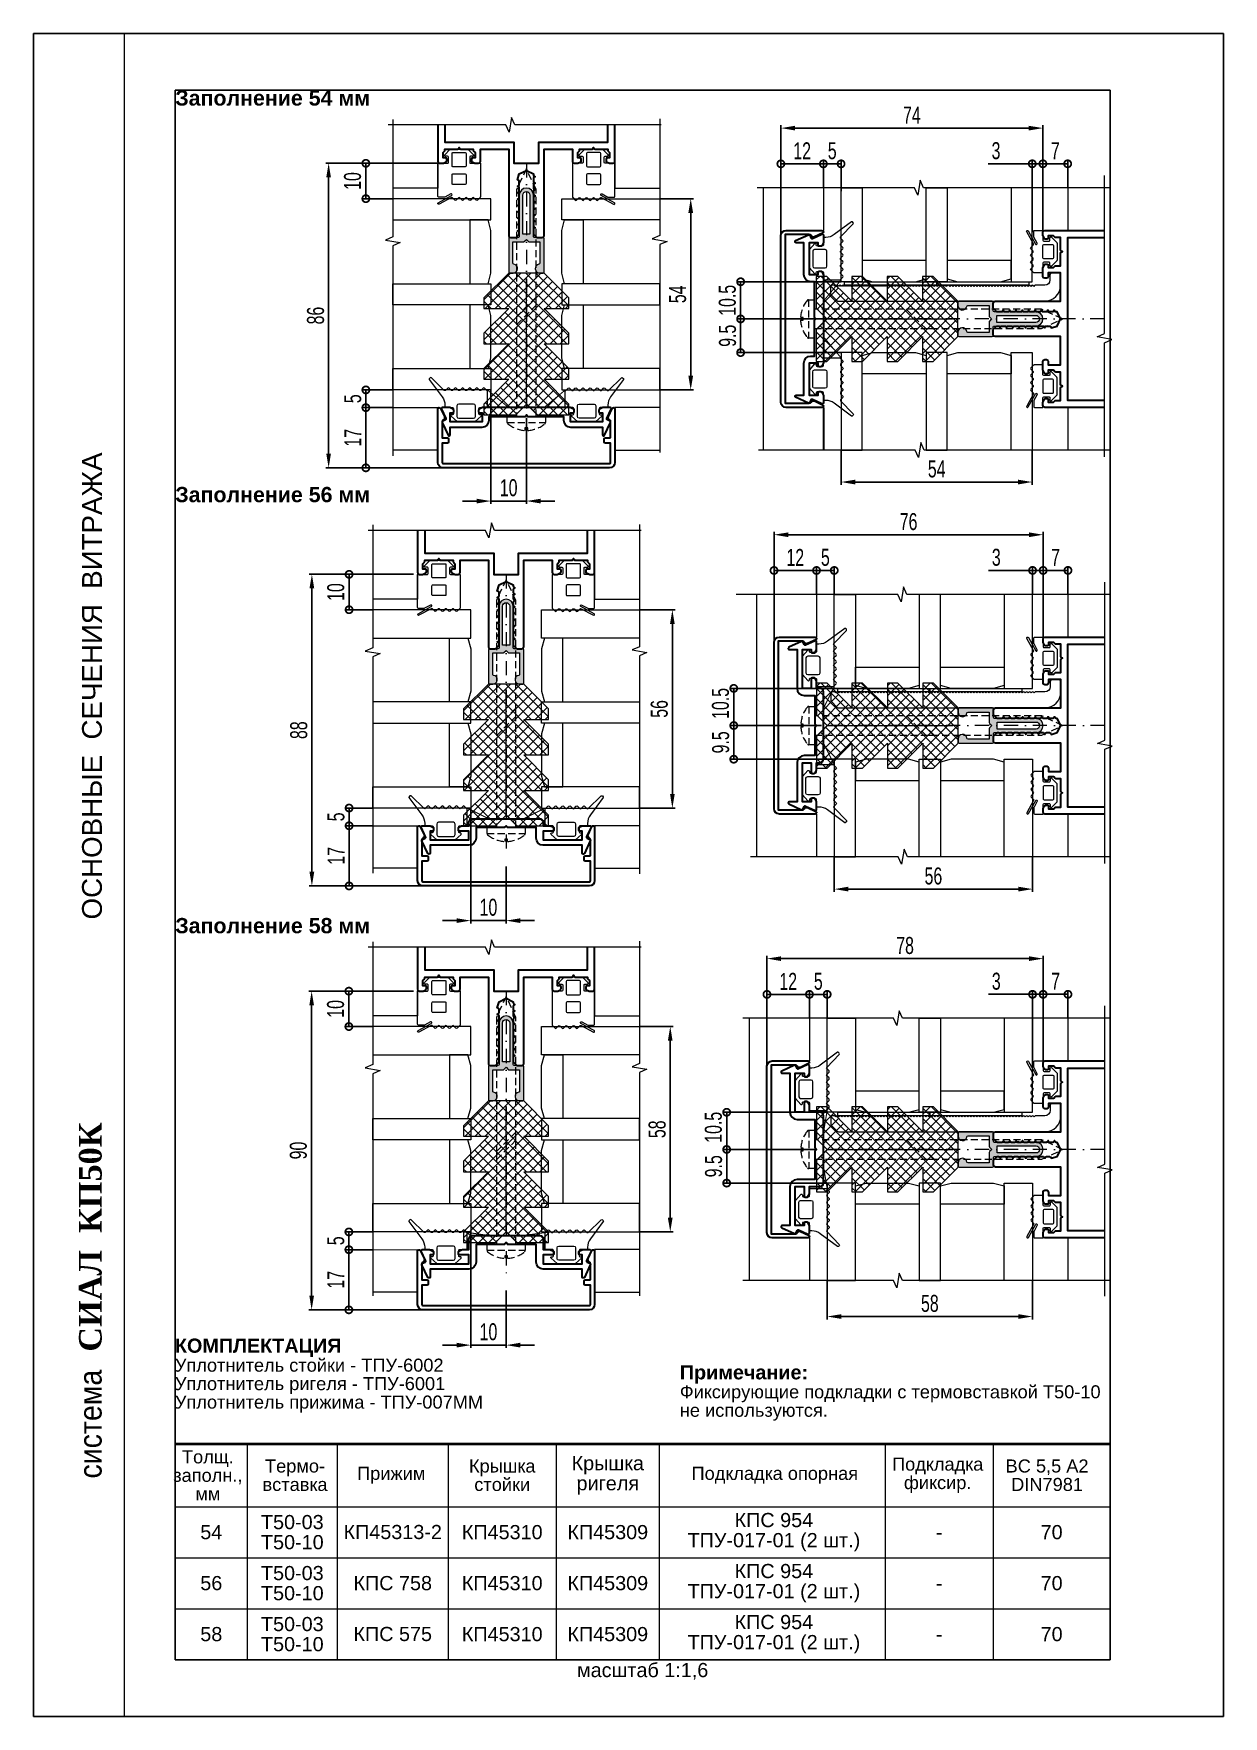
# Model space of a CAD drawing. Extents: x -37 to 8820, y -336 to 478.
# Drawn here: x 1890 to 2100, y 0 to 297 of the extents above; entities that cross this region are included whole.
import ezdxf
from ezdxf.enums import TextEntityAlignment as Align

# ---------------------------------------------------------------- set-up
doc = ezdxf.new("R2010")
doc.units = 0
doc.header["$LTSCALE"] = 5
doc.linetypes.add('DASHDOT', pattern=[1, 0.5, -0.25, 0, -0.25])
doc.linetypes.add('HIDDEN', pattern=[0.375, 0.25, -0.125])
doc.layers.get('0').update_dxf_attribs({"linetype": 'CONTINUOUS', "lineweight": 30})
doc.layers.get('DEFPOINTS').update_dxf_attribs({"linetype": 'CONTINUOUS'})
for name, color, linetype, lineweight in [('1', 6, 'DASHDOT', 13), ('2', 3, 'HIDDEN', 13), ('Dimentions', 5, 'CONTINUOUS', 15), ('Glass', 5, 'CONTINUOUS', 20), ('Ал подклад', 7, 'CONTINUOUS', 20), ('Герлен', 7, 'CONTINUOUS', 60), ('Зигзаг', 1, 'CONTINUOUS', 15), ('Конструкции', 252, 'CONTINUOUS', 20), ('Подкладки', 1, 'CONTINUOUS', 20), ('Рамки', 1, 'CONTINUOUS', 15), ('Текстовый', 7, 'CONTINUOUS', 9), ('Уплотнители', 1, 'CONTINUOUS', 20), ('Штриховка', 1, 'CONTINUOUS', 5)]:
    doc.layers.add(name, color=color, linetype=linetype, lineweight=lineweight)
doc.layers.add('Скрытые', color=14, linetype='CONTINUOUS', plot=False)
doc.styles.add('3', font='RUSS.SHX', dxfattribs={"width": 0.7, "height": 3})
doc.styles.add('Каталожный', font='arial.ttf', dxfattribs={"height": 2.5})
doc.styles.add('Фирм', font='arial.ttf', dxfattribs={"height": 3.5})
doc.styles.add('Фирм5', font='timesbd.ttf', dxfattribs={"height": 4})
doc.dimstyles.new('MX1_6', dxfattribs={"dimtxt": 3, "dimasz": 2.5, "dimexe": 0.5, "dimexo": 0, "dimgap": 0.8, "dimtad": 1, "dimlfac": 1.6, "dimdsep": 46, "dimtxsty": '3', "dimcen": 0, "dimclrd": 256, "dimclre": 256, "dimclrt": 256, "dimaunit": 1, "dimadec": 0, "dimazin": 0, "dimtfac": 1, "dimtmove": 0, "dimatfit": 1, "dimfxl": 1, "dimtvp": 1, "dimtolj": 1, "dimtzin": 0, "dimarcsym": 0})

msp = doc.modelspace()

# ---------------------------------------------------------------- texts
at = {"layer": 'Скрытые', "linetype": 'Continuous', "insert": (1997.5, 7.9386), "char_height": 3.5, "width": 165, "attachment_point": 5, "style": 'Каталожный'}
msp.add_mtext('\\pxqc;{\\H0.71429x;масштаб 1:1,6}', dxfattribs=at)
at = {"layer": 'Текстовый'}
for s, height, style, p in [('ОСНОВНЫЕ  СЕЧЕНИЯ  ВИТРАЖА', 3.5, 'Фирм', (1902.0431, 140.6503)), ('СИАЛ  КП50К', 4, 'Фирм5', (1902, 64.3724))]:
    msp.add_text(s, height=height, rotation=90, dxfattribs=dict(at, style=style)).set_placement(p)
at = {"layer": 'Текстовый', "style": 'Фирм', "width": 0.9}
msp.add_text(' система ', height=4, rotation=90, dxfattribs=at).set_placement((1902, 51.5762), align=Align.CENTER)
at = {"layer": 'Текстовый', "linetype": 'Continuous', "char_height": 2.7, "width": 42.664921, "attachment_point": 1, "style": 'Каталожный'}
for s, insert in [('\\pxql;{\\fArial|b1|i0|c204|p34;Заполнение 54 мм}', (1915, 287)), ('{\\fArial|b1|i0|c204|p34;Заполнение 56 мм}', (1915, 217)), ('\\pxql;{\\fArial|b1|i0|c204|p34;Заполнение 58 мм}', (1915, 140.9127))]:
    msp.add_mtext(s, dxfattribs=dict(at, insert=insert))
at = {"layer": 'Текстовый', "linetype": 'Continuous', "line_spacing_factor": 0.85, "style": 'Каталожный'}
for s, insert, char_height, width, attachment_point in [('\\P\\pxql;{\\fArial|b1|i0|c204|p34;КОМПЛЕКТАЦИЯ\\P\\pi-2,l2,r-2.0333,se1.0833,t4;\\fArial|b0|i0|c204|p34;\\H0.92x;Уплотнитель стойки - ТПУ-6002\\PУплотнитель ригеля - ТПУ-6001\\PУплотнитель прижима - ТПУ-007ММ}', (1914.934, 70.2198), 2.5, 66.020014, 1), ('\\pxi-2,l2,r-2.0333,se1.0833,ql,t4;{\\fArial|b1|i0|c204|p34;Примечание:\\P\\pi0,l0,r0,s*,q*,tz;\\fArial|b0|i0|c204|p34;\\H0.92x;Фиксирующие подкладки с термовставкой T50-10 не используются.}', (2004.0588, 61.9759), 2.5, 76.66739, 1), ('Толщ.\\Pзаполн.,\\Pмм', (1920.7528, 42.5434), 2.3, 27.25, 5), ('Термо-\\Pвставка', (1936.1384, 42.5434), 2.3, 12.276865, 5), ('Крышка \\Pстойки', (1972.7128, 42.5434), 2.3, 19.097083, 5), ('Крышка ригеля', (1991.3414, 42.5434), 2.5, 18.1601, 5), ('Подкладка фиксир.', (2049.5751, 42.5434), 2.3, 14.253501, 5), ('ВС 5,5 А2\\PDIN7981', (2068.8866, 42.5434), 2.3, 27.25, 5), ('Прижим', (1953.1156, 42.5434), 2.3, 27.25, 5), ('Подкладка опорная', (2020.8246, 42.5434), 2.3, 40.918032, 5), ('КПС 954 \\PТПУ-017-01 (2 шт.)', (2020.6656, 32.5), 2.5, 41.235995, 5), ('54', (1921.3562, 32.5), 2.5, 12.712441, 5), ('Т50-03\\PT50-10', (1935.6582, 32.5), 2.5, 13.891532, 5), ('КП45313-2', (1953.3841, 32.5224), 2.5, 19.560325, 5), ('КП45310', (1972.7128, 32.5), 2.5, 19.097083, 5), ('КП45309', (1991.3414, 32.5), 2.5, 18.1601, 5), ('70', (2069.6875, 32.5), 2.5, 20.625, 5), ('-', (2049.8293, 32.5), 2.5, 19.091378, 5), ('КПС 954 \\PТПУ-017-01 (2 шт.)', (2020.6656, 23.5), 2.5, 41.235995, 5), ('56', (1921.3562, 23.5), 2.5, 12.712441, 5), ('Т50-03\\PT50-10', (1935.6582, 23.5), 2.5, 13.891532, 5), ('КПС 758', (1953.3841, 23.5), 2.5, 19.560325, 5), ('КП45310', (1972.7128, 23.5), 2.5, 19.097083, 5), ('КП45309', (1991.3414, 23.5), 2.5, 18.1601, 5), ('70', (2069.6875, 23.5), 2.5, 20.625, 5), ('-', (2049.8293, 23.5), 2.5, 19.091378, 5), ('КПС 954 \\PТПУ-017-01 (2 шт.)', (2020.6656, 14.5), 2.5, 41.235995, 5), ('58', (1921.3562, 14.5), 2.5, 12.712441, 5), ('Т50-03\\PT50-10', (1935.6582, 14.5), 2.5, 13.891532, 5), ('КПС 575', (1953.3841, 14.5224), 2.5, 19.560325, 5), ('КП45310', (1972.7128, 14.5), 2.5, 19.097083, 5), ('КП45309', (1991.3414, 14.5), 2.5, 18.1601, 5), ('70', (2069.6875, 14.5), 2.5, 20.625, 5), ('-', (2049.8293, 14.5), 2.5, 19.091378, 5)]:
    msp.add_mtext(s, dxfattribs=dict(at, insert=insert, char_height=char_height, width=width, attachment_point=attachment_point))

# ---------------------------------------------------------------- blocks, each defined once
blk = doc.blocks.new('*D747')
at = {"layer": 'DEFPOINTS', "color": 0, "linetype": 'Continuous', "transparency": 16777216}
for p in [(1970.72, 234.12), (1976.97, 229.18), (1976.97, 214.5)]:
    blk.add_point(p, dxfattribs=at)
at = {"layer": 'Dimentions', "linetype": 'Continuous', "lineweight": -2, "transparency": 16777216}
for p, q in [((1970.72, 234.12), (1970.72, 214)), ((1976.97, 229.18), (1976.97, 214)), ((1968.22, 214.5), (1965.72, 214.5)), ((1970.72, 214.5), (1976.97, 214.5)), ((1979.47, 214.5), (1981.97, 214.5))]:
    blk.add_line(p, q, dxfattribs=at)
at = {"layer": 'Dimentions', "linetype": 'Continuous', "transparency": 16777216}
for points in [[(1968.22, 214.91), (1968.22, 214.08), (1970.72, 214.5)], [(1979.47, 214.91), (1979.47, 214.08), (1976.97, 214.5)]]:
    blk.add_solid(points, dxfattribs=at)
at = {"layer": 'Dimentions', "linetype": 'Continuous', "transparency": 16777216, "insert": (1973.85, 216.84), "char_height": 3, "attachment_point": 5, "style": '3'}
blk.add_mtext('\\A1;10', dxfattribs=at)
blk = doc.blocks.new('_DotSmall')
at = {"color": 0, "linetype": 'ByBlock', "const_width": 0.5}
blk.add_lwpolyline([(-0.0625, 0, 1), (0.0625, 0, 1)], format="xyb", close=True, dxfattribs=at)
blk = doc.blocks.new('*D786')
at = {"layer": 'DEFPOINTS', "color": 0, "linetype": 'Continuous', "transparency": 16777216}
for p in [(2014.79, 253.21), (2032.52, 253.21), (2030.26, 246.65)]:
    blk.add_point(p, dxfattribs=at)
at = {"layer": 'Dimentions', "linetype": 'Continuous', "lineweight": -2, "transparency": 16777216}
for p, q in [((2032.52, 253.21), (2014.29, 253.21)), ((2014.79, 246.65), (2014.79, 253.21)), ((2030.26, 246.65), (2014.29, 246.65))]:
    blk.add_line(p, q, dxfattribs=at)
at = {"layer": 'Dimentions', "linetype": 'Continuous', "lineweight": -2, "transparency": 16777216, "xscale": 2.5, "yscale": 2.5, "zscale": 2.5}
for p, rotation in [((2014.79, 253.21), 90), ((2014.79, 246.65), 270)]:
    blk.add_blockref('_DotSmall', p, dxfattribs=dict(at, rotation=rotation))
at = {"layer": 'Dimentions', "linetype": 'Continuous', "transparency": 16777216, "insert": (2012.45, 249.93), "char_height": 3, "attachment_point": 5, "rotation": 90, "style": '3'}
blk.add_mtext('\\A1;10.5', dxfattribs=at)
blk = doc.blocks.new('*D787')
at = {"layer": 'DEFPOINTS', "color": 0, "linetype": 'Continuous', "transparency": 16777216}
for p in [(2036.51, 246.65), (2014.79, 240.71), (2032.52, 240.71)]:
    blk.add_point(p, dxfattribs=at)
at = {"layer": 'Dimentions', "linetype": 'Continuous', "lineweight": -2, "transparency": 16777216}
for p, q in [((2036.51, 246.65), (2014.29, 246.65)), ((2014.79, 246.65), (2014.79, 240.71)), ((2032.52, 240.71), (2014.29, 240.71))]:
    blk.add_line(p, q, dxfattribs=at)
at = {"layer": 'Dimentions', "linetype": 'Continuous', "lineweight": -2, "transparency": 16777216, "xscale": 2.5, "yscale": 2.5, "zscale": 2.5}
for p, rotation in [((2014.79, 246.65), 90), ((2014.79, 240.71), 270)]:
    blk.add_blockref('_DotSmall', p, dxfattribs=dict(at, rotation=rotation))
at = {"layer": 'Dimentions', "linetype": 'Continuous', "transparency": 16777216, "insert": (2012.49, 243.68), "char_height": 3, "attachment_point": 5, "rotation": 90, "style": '3'}
blk.add_mtext('\\A1;9.5', dxfattribs=at)
blk = doc.blocks.new('*D788')
at = {"layer": 'DEFPOINTS', "color": 0, "linetype": 'Continuous', "transparency": 16777216}
for p in [(2000.52, 267.87), (2000.52, 234.12), (2005.98, 234.12)]:
    blk.add_point(p, dxfattribs=at)
at = {"layer": 'Dimentions', "linetype": 'Continuous', "lineweight": -2, "transparency": 16777216}
for p, q in [((2000.52, 267.87), (2006.48, 267.87)), ((2005.98, 265.37), (2005.98, 236.62)), ((2000.52, 234.12), (2006.48, 234.12))]:
    blk.add_line(p, q, dxfattribs=at)
at = {"layer": 'Dimentions', "linetype": 'Continuous', "transparency": 16777216}
for points in [[(2005.57, 265.37), (2006.4, 265.37), (2005.98, 267.87)], [(2005.57, 236.62), (2006.4, 236.62), (2005.98, 234.12)]]:
    blk.add_solid(points, dxfattribs=at)
at = {"layer": 'Dimentions', "linetype": 'Continuous', "transparency": 16777216, "insert": (2003.68, 250.99), "char_height": 3, "attachment_point": 5, "rotation": 90, "style": '3'}
blk.add_mtext('\\A1;54', dxfattribs=at)
blk = doc.blocks.new('*D789')
at = {"layer": 'DEFPOINTS', "color": 0, "linetype": 'Continuous', "transparency": 16777216}
for p in [(1953.43, 234.12), (1948.64, 230.99), (1953.43, 230.99)]:
    blk.add_point(p, dxfattribs=at)
at = {"layer": 'Dimentions', "linetype": 'Continuous', "lineweight": -2, "transparency": 16777216}
for p, q in [((1953.43, 234.12), (1948.14, 234.12)), ((1948.64, 234.12), (1948.64, 230.99)), ((1953.43, 230.99), (1948.14, 230.99))]:
    blk.add_line(p, q, dxfattribs=at)
at = {"layer": 'Dimentions', "linetype": 'Continuous', "lineweight": -2, "transparency": 16777216, "xscale": 2.5, "yscale": 2.5, "zscale": 2.5}
for p, rotation in [((1948.64, 234.12), 90), ((1948.64, 230.99), 270)]:
    blk.add_blockref('_DotSmall', p, dxfattribs=dict(at, rotation=rotation))
at = {"layer": 'Dimentions', "linetype": 'Continuous', "transparency": 16777216, "insert": (1946.34, 232.56), "char_height": 3, "attachment_point": 5, "rotation": 90, "style": '3'}
blk.add_mtext('\\A1;5', dxfattribs=at)
blk = doc.blocks.new('*D790')
at = {"layer": 'DEFPOINTS', "color": 0, "linetype": 'Continuous', "transparency": 16777216}
for p in [(1953.43, 230.99), (1948.64, 220.37), (1964.66, 220.37)]:
    blk.add_point(p, dxfattribs=at)
at = {"layer": 'Dimentions', "linetype": 'Continuous', "lineweight": -2, "transparency": 16777216}
for p, q in [((1953.43, 230.99), (1948.14, 230.99)), ((1948.64, 230.99), (1948.64, 220.37)), ((1964.66, 220.37), (1948.14, 220.37))]:
    blk.add_line(p, q, dxfattribs=at)
at = {"layer": 'Dimentions', "linetype": 'Continuous', "lineweight": -2, "transparency": 16777216, "xscale": 2.5, "yscale": 2.5, "zscale": 2.5}
for p, rotation in [((1948.64, 230.99), 90), ((1948.64, 220.37), 270)]:
    blk.add_blockref('_DotSmall', p, dxfattribs=dict(at, rotation=rotation))
at = {"layer": 'Dimentions', "linetype": 'Continuous', "transparency": 16777216, "insert": (1946.34, 225.68), "char_height": 3, "attachment_point": 5, "rotation": 90, "style": '3'}
blk.add_mtext('\\A1;17', dxfattribs=at)
blk = doc.blocks.new('*D791')
at = {"layer": 'DEFPOINTS', "color": 0, "linetype": 'Continuous', "transparency": 16777216}
for p in [(1962.59, 274.12), (1948.64, 267.87), (1953.43, 267.87)]:
    blk.add_point(p, dxfattribs=at)
at = {"layer": 'Dimentions', "linetype": 'Continuous', "lineweight": -2, "transparency": 16777216}
for p, q in [((1962.59, 274.12), (1948.14, 274.12)), ((1948.64, 274.12), (1948.64, 267.87)), ((1953.43, 267.87), (1948.14, 267.87))]:
    blk.add_line(p, q, dxfattribs=at)
at = {"layer": 'Dimentions', "linetype": 'Continuous', "lineweight": -2, "transparency": 16777216, "xscale": 2.5, "yscale": 2.5, "zscale": 2.5}
for p, rotation in [((1948.64, 274.12), 90), ((1948.64, 267.87), 270)]:
    blk.add_blockref('_DotSmall', p, dxfattribs=dict(at, rotation=rotation))
at = {"layer": 'Dimentions', "linetype": 'Continuous', "transparency": 16777216, "insert": (1946.3, 270.99), "char_height": 3, "attachment_point": 5, "rotation": 90, "style": '3'}
blk.add_mtext('\\A1;10', dxfattribs=at)
blk = doc.blocks.new('*D792')
at = {"layer": 'DEFPOINTS', "color": 0, "linetype": 'Continuous', "transparency": 16777216}
for p in [(1954.88, 274.12), (1942.07, 220.37), (1965.28, 220.37)]:
    blk.add_point(p, dxfattribs=at)
at = {"layer": 'Dimentions', "linetype": 'Continuous', "lineweight": -2, "transparency": 16777216}
for p, q in [((1954.88, 274.12), (1941.57, 274.12)), ((1942.07, 271.62), (1942.07, 222.87)), ((1965.28, 220.37), (1941.57, 220.37))]:
    blk.add_line(p, q, dxfattribs=at)
at = {"layer": 'Dimentions', "linetype": 'Continuous', "transparency": 16777216}
for points in [[(1941.65, 271.62), (1942.48, 271.62), (1942.07, 274.12)], [(1941.65, 222.87), (1942.48, 222.87), (1942.07, 220.37)]]:
    blk.add_solid(points, dxfattribs=at)
at = {"layer": 'Dimentions', "linetype": 'Continuous', "transparency": 16777216, "insert": (1939.77, 247.24), "char_height": 3, "attachment_point": 5, "rotation": 90, "style": '3'}
blk.add_mtext('\\A1;86', dxfattribs=at)
blk = doc.blocks.new('*D793')
at = {"layer": 'DEFPOINTS', "color": 0, "linetype": 'Continuous', "transparency": 16777216}
for p in [(2032.52, 274.02), (2029.4, 269.81), (2032.52, 269.18)]:
    blk.add_point(p, dxfattribs=at)
at = {"layer": 'Dimentions', "linetype": 'Continuous', "lineweight": -2, "transparency": 16777216}
for p, q in [((2029.4, 269.81), (2029.4, 274.52)), ((2029.4, 274.02), (2032.52, 274.02)), ((2032.52, 269.18), (2032.52, 274.52))]:
    blk.add_line(p, q, dxfattribs=at)
at = {"layer": 'Dimentions', "linetype": 'Continuous', "lineweight": -2, "transparency": 16777216, "xscale": 2.5, "yscale": 2.5, "zscale": 2.5, "rotation": 180}
blk.add_blockref('_DotSmall', (2029.4, 274.02), dxfattribs=at)
at = {"layer": 'Dimentions', "linetype": 'Continuous', "lineweight": -2, "transparency": 16777216, "xscale": 2.5, "yscale": 2.5, "zscale": 2.5}
blk.add_blockref('_DotSmall', (2032.52, 274.02), dxfattribs=at)
at = {"layer": 'Dimentions', "linetype": 'Continuous', "transparency": 16777216, "insert": (2030.96, 276.32), "char_height": 3, "attachment_point": 5, "style": '3'}
blk.add_mtext('\\A1;5', dxfattribs=at)
blk = doc.blocks.new('*D794')
at = {"layer": 'DEFPOINTS', "color": 0, "linetype": 'Continuous', "transparency": 16777216}
for p in [(2032.52, 223.49), (2066.27, 223.49), (2032.52, 217.86)]:
    blk.add_point(p, dxfattribs=at)
at = {"layer": 'Dimentions', "linetype": 'Continuous', "lineweight": -2, "transparency": 16777216}
for p, q in [((2032.52, 223.49), (2032.52, 217.36)), ((2066.27, 223.49), (2066.27, 217.36)), ((2063.77, 217.86), (2035.02, 217.86))]:
    blk.add_line(p, q, dxfattribs=at)
at = {"layer": 'Dimentions', "linetype": 'Continuous', "transparency": 16777216}
for points in [[(2035.02, 218.27), (2035.02, 217.44), (2032.52, 217.86)], [(2063.77, 218.27), (2063.77, 217.44), (2066.27, 217.86)]]:
    blk.add_solid(points, dxfattribs=at)
at = {"layer": 'Dimentions', "linetype": 'Continuous', "transparency": 16777216, "insert": (2049.4, 220.16), "char_height": 3, "attachment_point": 5, "style": '3'}
blk.add_mtext('\\A1;54', dxfattribs=at)
blk = doc.blocks.new('*D795')
at = {"layer": 'DEFPOINTS', "color": 0, "linetype": 'Continuous', "transparency": 16777216}
for p in [(2066.27, 274.03), (2066.27, 261.96), (2068.15, 261.96)]:
    blk.add_point(p, dxfattribs=at)
at = {"layer": 'Dimentions', "linetype": 'Continuous', "lineweight": -2, "transparency": 16777216}
for p, q in [((2066.27, 274.03), (2058.47, 274.03)), ((2066.27, 261.96), (2066.27, 274.53)), ((2068.15, 274.03), (2066.27, 274.03)), ((2068.15, 261.96), (2068.15, 274.53)), ((2068.15, 274.03), (2070.65, 274.03))]:
    blk.add_line(p, q, dxfattribs=at)
at = {"layer": 'Dimentions', "linetype": 'Continuous', "lineweight": -2, "transparency": 16777216, "xscale": 2.5, "yscale": 2.5, "zscale": 2.5}
blk.add_blockref('_DotSmall', (2066.27, 274.03), dxfattribs=at)
at = {"layer": 'Dimentions', "linetype": 'Continuous', "lineweight": -2, "transparency": 16777216, "xscale": 2.5, "yscale": 2.5, "zscale": 2.5, "rotation": 180}
blk.add_blockref('_DotSmall', (2068.15, 274.03), dxfattribs=at)
at = {"layer": 'Dimentions', "linetype": 'Continuous', "transparency": 16777216, "insert": (2059.87, 276.33), "char_height": 3, "attachment_point": 5, "style": '3'}
blk.add_mtext('\\A1;3', dxfattribs=at)
blk = doc.blocks.new('*D796')
at = {"layer": 'DEFPOINTS', "color": 0, "linetype": 'Continuous', "transparency": 16777216}
for p in [(2021.9, 280.33), (2068.15, 269.81), (2021.9, 264.05)]:
    blk.add_point(p, dxfattribs=at)
at = {"layer": 'Dimentions', "linetype": 'Continuous', "lineweight": -2, "transparency": 16777216}
for p, q in [((2021.9, 264.05), (2021.9, 280.83)), ((2065.65, 280.33), (2024.4, 280.33)), ((2068.15, 269.81), (2068.15, 280.83))]:
    blk.add_line(p, q, dxfattribs=at)
at = {"layer": 'Dimentions', "linetype": 'Continuous', "transparency": 16777216}
for points in [[(2024.4, 280.74), (2024.4, 279.91), (2021.9, 280.33)], [(2065.65, 280.74), (2065.65, 279.91), (2068.15, 280.33)]]:
    blk.add_solid(points, dxfattribs=at)
at = {"layer": 'Dimentions', "linetype": 'Continuous', "transparency": 16777216, "insert": (2045.02, 282.63), "char_height": 3, "attachment_point": 5, "style": '3'}
blk.add_mtext('\\A1;74', dxfattribs=at)
blk = doc.blocks.new('*D797')
at = {"layer": 'DEFPOINTS', "color": 0, "linetype": 'Continuous', "transparency": 16777216}
for p in [(2021.9, 274.02), (2029.4, 269.81), (2021.9, 259.59)]:
    blk.add_point(p, dxfattribs=at)
at = {"layer": 'Dimentions', "linetype": 'Continuous', "lineweight": -2, "transparency": 16777216}
for p, q in [((2021.9, 259.59), (2021.9, 274.52)), ((2029.4, 274.02), (2021.9, 274.02)), ((2029.4, 269.81), (2029.4, 274.52))]:
    blk.add_line(p, q, dxfattribs=at)
at = {"layer": 'Dimentions', "linetype": 'Continuous', "lineweight": -2, "transparency": 16777216, "xscale": 2.5, "yscale": 2.5, "zscale": 2.5, "rotation": 180}
blk.add_blockref('_DotSmall', (2021.9, 274.02), dxfattribs=at)
at = {"layer": 'Dimentions', "linetype": 'Continuous', "lineweight": -2, "transparency": 16777216, "xscale": 2.5, "yscale": 2.5, "zscale": 2.5}
blk.add_blockref('_DotSmall', (2029.4, 274.02), dxfattribs=at)
at = {"layer": 'Dimentions', "linetype": 'Continuous', "transparency": 16777216, "insert": (2025.65, 276.32), "char_height": 3, "attachment_point": 5, "style": '3'}
blk.add_mtext('\\A1;12', dxfattribs=at)
blk = doc.blocks.new('*D798')
at = {"layer": 'DEFPOINTS', "color": 0, "linetype": 'Continuous', "transparency": 16777216}
for p in [(2068.15, 274.03), (2068.15, 270.26), (2072.52, 269.81)]:
    blk.add_point(p, dxfattribs=at)
at = {"layer": 'Dimentions', "linetype": 'Continuous', "lineweight": -2, "transparency": 16777216}
for p, q in [((2068.15, 270.26), (2068.15, 274.53)), ((2072.52, 274.03), (2068.15, 274.03)), ((2072.52, 269.81), (2072.52, 274.53))]:
    blk.add_line(p, q, dxfattribs=at)
at = {"layer": 'Dimentions', "linetype": 'Continuous', "lineweight": -2, "transparency": 16777216, "xscale": 2.5, "yscale": 2.5, "zscale": 2.5, "rotation": 180}
blk.add_blockref('_DotSmall', (2068.15, 274.03), dxfattribs=at)
at = {"layer": 'Dimentions', "linetype": 'Continuous', "lineweight": -2, "transparency": 16777216, "xscale": 2.5, "yscale": 2.5, "zscale": 2.5}
blk.add_blockref('_DotSmall', (2072.52, 274.03), dxfattribs=at)
at = {"layer": 'Dimentions', "linetype": 'Continuous', "transparency": 16777216, "insert": (2070.34, 276.33), "char_height": 3, "attachment_point": 5, "style": '3'}
blk.add_mtext('\\A1;7', dxfattribs=at)
blk = doc.blocks.new('*D812')
at = {"layer": 'DEFPOINTS', "color": 0, "linetype": 'Continuous', "transparency": 16777216}
for p in [(1967.15, 160.31), (1973.4, 150.01), (1973.4, 140.45)]:
    blk.add_point(p, dxfattribs=at)
at = {"layer": 'Dimentions', "linetype": 'Continuous', "lineweight": -2, "transparency": 16777216}
for p, q in [((1967.15, 160.31), (1967.15, 139.95)), ((1973.4, 150.01), (1973.4, 139.95)), ((1964.65, 140.45), (1962.15, 140.45)), ((1967.15, 140.45), (1973.4, 140.45)), ((1975.9, 140.45), (1978.4, 140.45))]:
    blk.add_line(p, q, dxfattribs=at)
at = {"layer": 'Dimentions', "linetype": 'Continuous', "transparency": 16777216}
for points in [[(1964.65, 140.86), (1964.65, 140.03), (1967.15, 140.45)], [(1975.9, 140.86), (1975.9, 140.03), (1973.4, 140.45)]]:
    blk.add_solid(points, dxfattribs=at)
at = {"layer": 'Dimentions', "linetype": 'Continuous', "transparency": 16777216, "insert": (1970.28, 142.79), "char_height": 3, "attachment_point": 5, "style": '3'}
blk.add_mtext('\\A1;10', dxfattribs=at)
blk = doc.blocks.new('*D813')
at = {"layer": 'DEFPOINTS', "color": 0, "linetype": 'Continuous', "transparency": 16777216}
for p in [(1967.15, 85.5), (1973.4, 75.19), (1973.4, 65.52)]:
    blk.add_point(p, dxfattribs=at)
at = {"layer": 'Dimentions', "linetype": 'Continuous', "lineweight": -2, "transparency": 16777216}
for p, q in [((1967.15, 85.5), (1967.15, 65.02)), ((1973.4, 75.19), (1973.4, 65.02)), ((1964.65, 65.52), (1962.15, 65.52)), ((1967.15, 65.52), (1973.4, 65.52)), ((1975.9, 65.52), (1978.4, 65.52))]:
    blk.add_line(p, q, dxfattribs=at)
at = {"layer": 'Dimentions', "linetype": 'Continuous', "transparency": 16777216}
for points in [[(1964.65, 65.94), (1964.65, 65.1), (1967.15, 65.52)], [(1975.9, 65.94), (1975.9, 65.1), (1973.4, 65.52)]]:
    blk.add_solid(points, dxfattribs=at)
at = {"layer": 'Dimentions', "linetype": 'Continuous', "transparency": 16777216, "insert": (1970.28, 67.86), "char_height": 3, "attachment_point": 5, "style": '3'}
blk.add_mtext('\\A1;10', dxfattribs=at)
blk = doc.blocks.new('*D814')
at = {"layer": 'DEFPOINTS', "color": 0, "linetype": 'Continuous', "transparency": 16777216}
for p in [(2013.58, 181.44), (2031.94, 181.44), (2029.05, 174.88)]:
    blk.add_point(p, dxfattribs=at)
at = {"layer": 'Dimentions', "linetype": 'Continuous', "lineweight": -2, "transparency": 16777216}
for p, q in [((2031.94, 181.44), (2013.08, 181.44)), ((2013.58, 174.88), (2013.58, 181.44)), ((2029.05, 174.88), (2013.08, 174.88))]:
    blk.add_line(p, q, dxfattribs=at)
at = {"layer": 'Dimentions', "linetype": 'Continuous', "lineweight": -2, "transparency": 16777216, "xscale": 2.5, "yscale": 2.5, "zscale": 2.5}
for p, rotation in [((2013.58, 181.44), 90), ((2013.58, 174.88), 270)]:
    blk.add_blockref('_DotSmall', p, dxfattribs=dict(at, rotation=rotation))
at = {"layer": 'Dimentions', "linetype": 'Continuous', "transparency": 16777216, "insert": (2011.24, 178.78), "char_height": 3, "attachment_point": 5, "rotation": 90, "style": '3'}
blk.add_mtext('\\A1;10.5', dxfattribs=at)
blk = doc.blocks.new('*D815')
at = {"layer": 'DEFPOINTS', "color": 0, "linetype": 'Continuous', "transparency": 16777216}
for p in [(2029.05, 174.88), (2013.58, 168.94), (2031.32, 168.94)]:
    blk.add_point(p, dxfattribs=at)
at = {"layer": 'Dimentions', "linetype": 'Continuous', "lineweight": -2, "transparency": 16777216}
for p, q in [((2029.05, 174.88), (2013.08, 174.88)), ((2013.58, 174.88), (2013.58, 168.94)), ((2031.32, 168.94), (2013.08, 168.94))]:
    blk.add_line(p, q, dxfattribs=at)
at = {"layer": 'Dimentions', "linetype": 'Continuous', "lineweight": -2, "transparency": 16777216, "xscale": 2.5, "yscale": 2.5, "zscale": 2.5}
for p, rotation in [((2013.58, 174.88), 90), ((2013.58, 168.94), 270)]:
    blk.add_blockref('_DotSmall', p, dxfattribs=dict(at, rotation=rotation))
at = {"layer": 'Dimentions', "linetype": 'Continuous', "transparency": 16777216, "insert": (2011.28, 171.91), "char_height": 3, "attachment_point": 5, "rotation": 90, "style": '3'}
blk.add_mtext('\\A1;9.5', dxfattribs=at)
blk = doc.blocks.new('*D816')
at = {"layer": 'DEFPOINTS', "color": 0, "linetype": 'Continuous', "transparency": 16777216}
for p in [(2012.33, 106.62), (2030.07, 106.62), (2027.8, 100.06)]:
    blk.add_point(p, dxfattribs=at)
at = {"layer": 'Dimentions', "linetype": 'Continuous', "lineweight": -2, "transparency": 16777216}
for p, q in [((2030.07, 106.62), (2011.83, 106.62)), ((2012.33, 100.06), (2012.33, 106.62)), ((2027.8, 100.06), (2011.83, 100.06))]:
    blk.add_line(p, q, dxfattribs=at)
at = {"layer": 'Dimentions', "linetype": 'Continuous', "lineweight": -2, "transparency": 16777216, "xscale": 2.5, "yscale": 2.5, "zscale": 2.5}
for p, rotation in [((2012.33, 106.62), 90), ((2012.33, 100.06), 270)]:
    blk.add_blockref('_DotSmall', p, dxfattribs=dict(at, rotation=rotation))
at = {"layer": 'Dimentions', "linetype": 'Continuous', "transparency": 16777216, "insert": (2009.99, 103.97), "char_height": 3, "attachment_point": 5, "rotation": 90, "style": '3'}
blk.add_mtext('\\A1;10.5', dxfattribs=at)
blk = doc.blocks.new('*D817')
at = {"layer": 'DEFPOINTS', "color": 0, "linetype": 'Continuous', "transparency": 16777216}
for p in [(2027.8, 100.06), (2012.33, 94.12), (2030.07, 94.12)]:
    blk.add_point(p, dxfattribs=at)
at = {"layer": 'Dimentions', "linetype": 'Continuous', "lineweight": -2, "transparency": 16777216}
for p, q in [((2027.8, 100.06), (2011.83, 100.06)), ((2012.33, 100.06), (2012.33, 94.12)), ((2030.07, 94.12), (2011.83, 94.12))]:
    blk.add_line(p, q, dxfattribs=at)
at = {"layer": 'Dimentions', "linetype": 'Continuous', "lineweight": -2, "transparency": 16777216, "xscale": 2.5, "yscale": 2.5, "zscale": 2.5}
for p, rotation in [((2012.33, 100.06), 90), ((2012.33, 94.12), 270)]:
    blk.add_blockref('_DotSmall', p, dxfattribs=dict(at, rotation=rotation))
at = {"layer": 'Dimentions', "linetype": 'Continuous', "transparency": 16777216, "insert": (2010.03, 97.09), "char_height": 3, "attachment_point": 5, "rotation": 90, "style": '3'}
blk.add_mtext('\\A1;9.5', dxfattribs=at)
blk = doc.blocks.new('*D818')
at = {"layer": 'DEFPOINTS', "color": 0, "linetype": 'Continuous', "transparency": 16777216}
for p in [(1996.95, 195.31), (1996.95, 160.31), (2002.74, 160.31)]:
    blk.add_point(p, dxfattribs=at)
at = {"layer": 'Dimentions', "linetype": 'Continuous', "lineweight": -2, "transparency": 16777216}
for p, q in [((1996.95, 195.31), (2003.24, 195.31)), ((2002.74, 192.81), (2002.74, 162.81)), ((1996.95, 160.31), (2003.24, 160.31))]:
    blk.add_line(p, q, dxfattribs=at)
at = {"layer": 'Dimentions', "linetype": 'Continuous', "transparency": 16777216}
for points in [[(2002.33, 192.81), (2003.16, 192.81), (2002.74, 195.31)], [(2002.33, 162.81), (2003.16, 162.81), (2002.74, 160.31)]]:
    blk.add_solid(points, dxfattribs=at)
at = {"layer": 'Dimentions', "linetype": 'Continuous', "transparency": 16777216, "insert": (2000.44, 177.81), "char_height": 3, "attachment_point": 5, "rotation": 90, "style": '3'}
blk.add_mtext('\\A1;56', dxfattribs=at)
blk = doc.blocks.new('*D819')
at = {"layer": 'DEFPOINTS', "color": 0, "linetype": 'Continuous', "transparency": 16777216}
for p in [(1949.89, 160.32), (1945.68, 157.19), (1949.89, 157.19)]:
    blk.add_point(p, dxfattribs=at)
at = {"layer": 'Dimentions', "linetype": 'Continuous', "lineweight": -2, "transparency": 16777216}
for p, q in [((1949.89, 160.32), (1945.18, 160.32)), ((1945.68, 160.32), (1945.68, 157.19)), ((1949.89, 157.19), (1945.18, 157.19))]:
    blk.add_line(p, q, dxfattribs=at)
at = {"layer": 'Dimentions', "linetype": 'Continuous', "lineweight": -2, "transparency": 16777216, "xscale": 2.5, "yscale": 2.5, "zscale": 2.5}
for p, rotation in [((1945.68, 160.32), 90), ((1945.68, 157.19), 270)]:
    blk.add_blockref('_DotSmall', p, dxfattribs=dict(at, rotation=rotation))
at = {"layer": 'Dimentions', "linetype": 'Continuous', "transparency": 16777216, "insert": (1943.38, 158.76), "char_height": 3, "attachment_point": 5, "rotation": 90, "style": '3'}
blk.add_mtext('\\A1;5', dxfattribs=at)
blk = doc.blocks.new('*D820')
at = {"layer": 'DEFPOINTS', "color": 0, "linetype": 'Continuous', "transparency": 16777216}
for p in [(1949.89, 157.19), (1945.68, 146.57), (1959.14, 146.57)]:
    blk.add_point(p, dxfattribs=at)
at = {"layer": 'Dimentions', "linetype": 'Continuous', "lineweight": -2, "transparency": 16777216}
for p, q in [((1949.89, 157.19), (1945.18, 157.19)), ((1945.68, 157.19), (1945.68, 146.57)), ((1959.14, 146.57), (1945.18, 146.57))]:
    blk.add_line(p, q, dxfattribs=at)
at = {"layer": 'Dimentions', "linetype": 'Continuous', "lineweight": -2, "transparency": 16777216, "xscale": 2.5, "yscale": 2.5, "zscale": 2.5}
for p, rotation in [((1945.68, 157.19), 90), ((1945.68, 146.57), 270)]:
    blk.add_blockref('_DotSmall', p, dxfattribs=dict(at, rotation=rotation))
at = {"layer": 'Dimentions', "linetype": 'Continuous', "transparency": 16777216, "insert": (1943.38, 151.88), "char_height": 3, "attachment_point": 5, "rotation": 90, "style": '3'}
blk.add_mtext('\\A1;17', dxfattribs=at)
blk = doc.blocks.new('*D821')
at = {"layer": 'DEFPOINTS', "color": 0, "linetype": 'Continuous', "transparency": 16777216}
for p in [(1957.07, 201.57), (1945.68, 195.32), (1949.89, 195.32)]:
    blk.add_point(p, dxfattribs=at)
at = {"layer": 'Dimentions', "linetype": 'Continuous', "lineweight": -2, "transparency": 16777216}
for p, q in [((1957.07, 201.57), (1945.18, 201.57)), ((1945.68, 201.57), (1945.68, 195.32)), ((1949.89, 195.32), (1945.18, 195.32))]:
    blk.add_line(p, q, dxfattribs=at)
at = {"layer": 'Dimentions', "linetype": 'Continuous', "lineweight": -2, "transparency": 16777216, "xscale": 2.5, "yscale": 2.5, "zscale": 2.5}
for p, rotation in [((1945.68, 201.57), 90), ((1945.68, 195.32), 270)]:
    blk.add_blockref('_DotSmall', p, dxfattribs=dict(at, rotation=rotation))
at = {"layer": 'Dimentions', "linetype": 'Continuous', "transparency": 16777216, "insert": (1943.34, 198.44), "char_height": 3, "attachment_point": 5, "rotation": 90, "style": '3'}
blk.add_mtext('\\A1;10', dxfattribs=at)
blk = doc.blocks.new('*D822')
at = {"layer": 'DEFPOINTS', "color": 0, "linetype": 'Continuous', "transparency": 16777216}
for p in [(1952.51, 201.57), (1939.11, 146.56), (1961.3, 146.56)]:
    blk.add_point(p, dxfattribs=at)
at = {"layer": 'Dimentions', "linetype": 'Continuous', "lineweight": -2, "transparency": 16777216}
for p, q in [((1952.51, 201.57), (1938.61, 201.57)), ((1939.11, 199.07), (1939.11, 149.06)), ((1961.3, 146.56), (1938.61, 146.56))]:
    blk.add_line(p, q, dxfattribs=at)
at = {"layer": 'Dimentions', "linetype": 'Continuous', "transparency": 16777216}
for points in [[(1938.69, 199.07), (1939.53, 199.07), (1939.11, 201.57)], [(1938.69, 149.06), (1939.53, 149.06), (1939.11, 146.56)]]:
    blk.add_solid(points, dxfattribs=at)
at = {"layer": 'Dimentions', "linetype": 'Continuous', "transparency": 16777216, "insert": (1936.81, 174.06), "char_height": 3, "attachment_point": 5, "rotation": 90, "style": '3'}
blk.add_mtext('\\A1;88', dxfattribs=at)
blk = doc.blocks.new('*D823')
at = {"layer": 'DEFPOINTS', "color": 0, "linetype": 'Continuous', "transparency": 16777216}
for p in [(1996.95, 121.75), (1996.95, 85.5), (2002.37, 85.5)]:
    blk.add_point(p, dxfattribs=at)
at = {"layer": 'Dimentions', "linetype": 'Continuous', "lineweight": -2, "transparency": 16777216}
for p, q in [((1996.95, 121.75), (2002.87, 121.75)), ((2002.37, 119.25), (2002.37, 88)), ((1996.95, 85.5), (2002.87, 85.5))]:
    blk.add_line(p, q, dxfattribs=at)
at = {"layer": 'Dimentions', "linetype": 'Continuous', "transparency": 16777216}
for points in [[(2001.95, 119.25), (2002.78, 119.25), (2002.37, 121.75)], [(2001.95, 88), (2002.78, 88), (2002.37, 85.5)]]:
    blk.add_solid(points, dxfattribs=at)
at = {"layer": 'Dimentions', "linetype": 'Continuous', "transparency": 16777216, "insert": (2000.07, 103.62), "char_height": 3, "attachment_point": 5, "rotation": 90, "style": '3'}
blk.add_mtext('\\A1;58', dxfattribs=at)
blk = doc.blocks.new('*D824')
at = {"layer": 'DEFPOINTS', "color": 0, "linetype": 'Continuous', "transparency": 16777216}
for p in [(1949.86, 85.5), (1945.64, 82.37), (1949.86, 82.37)]:
    blk.add_point(p, dxfattribs=at)
at = {"layer": 'Dimentions', "linetype": 'Continuous', "lineweight": -2, "transparency": 16777216}
for p, q in [((1949.86, 85.5), (1945.14, 85.5)), ((1945.64, 85.5), (1945.64, 82.37)), ((1949.86, 82.37), (1945.14, 82.37))]:
    blk.add_line(p, q, dxfattribs=at)
at = {"layer": 'Dimentions', "linetype": 'Continuous', "lineweight": -2, "transparency": 16777216, "xscale": 2.5, "yscale": 2.5, "zscale": 2.5}
for p, rotation in [((1945.64, 85.5), 90), ((1945.64, 82.37), 270)]:
    blk.add_blockref('_DotSmall', p, dxfattribs=dict(at, rotation=rotation))
at = {"layer": 'Dimentions', "linetype": 'Continuous', "transparency": 16777216, "insert": (1943.34, 83.94), "char_height": 3, "attachment_point": 5, "rotation": 90, "style": '3'}
blk.add_mtext('\\A1;5', dxfattribs=at)
blk = doc.blocks.new('*D825')
at = {"layer": 'DEFPOINTS', "color": 0, "linetype": 'Continuous', "transparency": 16777216}
for p in [(1949.86, 82.37), (1945.64, 71.75), (1959.1, 71.75)]:
    blk.add_point(p, dxfattribs=at)
at = {"layer": 'Dimentions', "linetype": 'Continuous', "lineweight": -2, "transparency": 16777216}
for p, q in [((1949.86, 82.37), (1945.14, 82.37)), ((1945.64, 82.37), (1945.64, 71.75)), ((1959.1, 71.75), (1945.14, 71.75))]:
    blk.add_line(p, q, dxfattribs=at)
at = {"layer": 'Dimentions', "linetype": 'Continuous', "lineweight": -2, "transparency": 16777216, "xscale": 2.5, "yscale": 2.5, "zscale": 2.5}
for p, rotation in [((1945.64, 82.37), 90), ((1945.64, 71.75), 270)]:
    blk.add_blockref('_DotSmall', p, dxfattribs=dict(at, rotation=rotation))
at = {"layer": 'Dimentions', "linetype": 'Continuous', "transparency": 16777216, "insert": (1943.34, 77.06), "char_height": 3, "attachment_point": 5, "rotation": 90, "style": '3'}
blk.add_mtext('\\A1;17', dxfattribs=at)
blk = doc.blocks.new('*D826')
at = {"layer": 'DEFPOINTS', "color": 0, "linetype": 'Continuous', "transparency": 16777216}
for p in [(1957.03, 128), (1945.64, 121.75), (1949.86, 121.75)]:
    blk.add_point(p, dxfattribs=at)
at = {"layer": 'Dimentions', "linetype": 'Continuous', "lineweight": -2, "transparency": 16777216}
for p, q in [((1957.03, 128), (1945.14, 128)), ((1945.64, 128), (1945.64, 121.75)), ((1949.86, 121.75), (1945.14, 121.75))]:
    blk.add_line(p, q, dxfattribs=at)
at = {"layer": 'Dimentions', "linetype": 'Continuous', "lineweight": -2, "transparency": 16777216, "xscale": 2.5, "yscale": 2.5, "zscale": 2.5}
for p, rotation in [((1945.64, 128), 90), ((1945.64, 121.75), 270)]:
    blk.add_blockref('_DotSmall', p, dxfattribs=dict(at, rotation=rotation))
at = {"layer": 'Dimentions', "linetype": 'Continuous', "transparency": 16777216, "insert": (1943.3, 124.87), "char_height": 3, "attachment_point": 5, "rotation": 90, "style": '3'}
blk.add_mtext('\\A1;10', dxfattribs=at)
blk = doc.blocks.new('*D827')
at = {"layer": 'DEFPOINTS', "color": 0, "linetype": 'Continuous', "transparency": 16777216}
for p in [(1956.39, 128), (1939.07, 71.75), (1959.72, 71.75)]:
    blk.add_point(p, dxfattribs=at)
at = {"layer": 'Dimentions', "linetype": 'Continuous', "lineweight": -2, "transparency": 16777216}
for p, q in [((1956.39, 128), (1938.57, 128)), ((1939.07, 125.5), (1939.07, 74.25)), ((1959.72, 71.75), (1938.57, 71.75))]:
    blk.add_line(p, q, dxfattribs=at)
at = {"layer": 'Dimentions', "linetype": 'Continuous', "transparency": 16777216}
for points in [[(1938.66, 125.5), (1939.49, 125.5), (1939.07, 128)], [(1938.66, 74.25), (1939.49, 74.25), (1939.07, 71.75)]]:
    blk.add_solid(points, dxfattribs=at)
at = {"layer": 'Dimentions', "linetype": 'Continuous', "transparency": 16777216, "insert": (1936.73, 99.87), "char_height": 3, "attachment_point": 5, "rotation": 90, "style": '3'}
blk.add_mtext('\\A1;90', dxfattribs=at)
blk = doc.blocks.new('*D828')
at = {"layer": 'DEFPOINTS', "color": 0, "linetype": 'Continuous', "transparency": 16777216}
for p in [(2031.32, 202.25), (2028.19, 198.03), (2031.32, 198.03)]:
    blk.add_point(p, dxfattribs=at)
at = {"layer": 'Dimentions', "linetype": 'Continuous', "lineweight": -2, "transparency": 16777216}
for p, q in [((2028.19, 198.03), (2028.19, 202.75)), ((2028.19, 202.25), (2031.32, 202.25)), ((2031.32, 198.03), (2031.32, 202.75))]:
    blk.add_line(p, q, dxfattribs=at)
at = {"layer": 'Dimentions', "linetype": 'Continuous', "lineweight": -2, "transparency": 16777216, "xscale": 2.5, "yscale": 2.5, "zscale": 2.5, "rotation": 180}
blk.add_blockref('_DotSmall', (2028.19, 202.25), dxfattribs=at)
at = {"layer": 'Dimentions', "linetype": 'Continuous', "lineweight": -2, "transparency": 16777216, "xscale": 2.5, "yscale": 2.5, "zscale": 2.5}
blk.add_blockref('_DotSmall', (2031.32, 202.25), dxfattribs=at)
at = {"layer": 'Dimentions', "linetype": 'Continuous', "transparency": 16777216, "insert": (2029.75, 204.55), "char_height": 3, "attachment_point": 5, "style": '3'}
blk.add_mtext('\\A1;5', dxfattribs=at)
blk = doc.blocks.new('*D829')
at = {"layer": 'DEFPOINTS', "color": 0, "linetype": 'Continuous', "transparency": 16777216}
for p in [(2031.32, 151.72), (2066.32, 151.72), (2031.32, 146.01)]:
    blk.add_point(p, dxfattribs=at)
at = {"layer": 'Dimentions', "linetype": 'Continuous', "lineweight": -2, "transparency": 16777216}
for p, q in [((2031.32, 151.72), (2031.32, 145.51)), ((2066.32, 151.72), (2066.32, 145.51)), ((2063.82, 146.01), (2033.82, 146.01))]:
    blk.add_line(p, q, dxfattribs=at)
at = {"layer": 'Dimentions', "linetype": 'Continuous', "transparency": 16777216}
for points in [[(2033.82, 146.43), (2033.82, 145.59), (2031.32, 146.01)], [(2063.82, 146.43), (2063.82, 145.59), (2066.32, 146.01)]]:
    blk.add_solid(points, dxfattribs=at)
at = {"layer": 'Dimentions', "linetype": 'Continuous', "transparency": 16777216, "insert": (2048.82, 148.31), "char_height": 3, "attachment_point": 5, "style": '3'}
blk.add_mtext('\\A1;56', dxfattribs=at)
blk = doc.blocks.new('*D830')
at = {"layer": 'DEFPOINTS', "color": 0, "linetype": 'Continuous', "transparency": 16777216}
for p in [(2066.32, 202.26), (2066.32, 198.03), (2068.19, 190.19)]:
    blk.add_point(p, dxfattribs=at)
at = {"layer": 'Dimentions', "linetype": 'Continuous', "lineweight": -2, "transparency": 16777216}
for p, q in [((2066.32, 202.26), (2058.52, 202.26)), ((2066.32, 198.03), (2066.32, 202.76)), ((2068.19, 202.26), (2066.32, 202.26)), ((2068.19, 190.19), (2068.19, 202.76)), ((2068.19, 202.26), (2070.69, 202.26))]:
    blk.add_line(p, q, dxfattribs=at)
at = {"layer": 'Dimentions', "linetype": 'Continuous', "lineweight": -2, "transparency": 16777216, "xscale": 2.5, "yscale": 2.5, "zscale": 2.5}
blk.add_blockref('_DotSmall', (2066.32, 202.26), dxfattribs=at)
at = {"layer": 'Dimentions', "linetype": 'Continuous', "lineweight": -2, "transparency": 16777216, "xscale": 2.5, "yscale": 2.5, "zscale": 2.5, "rotation": 180}
blk.add_blockref('_DotSmall', (2068.19, 202.26), dxfattribs=at)
at = {"layer": 'Dimentions', "linetype": 'Continuous', "transparency": 16777216, "insert": (2059.92, 204.56), "char_height": 3, "attachment_point": 5, "style": '3'}
blk.add_mtext('\\A1;3', dxfattribs=at)
blk = doc.blocks.new('*D831')
at = {"layer": 'DEFPOINTS', "color": 0, "linetype": 'Continuous', "transparency": 16777216}
for p in [(2020.69, 208.56), (2068.19, 198.03), (2020.69, 191.34)]:
    blk.add_point(p, dxfattribs=at)
at = {"layer": 'Dimentions', "linetype": 'Continuous', "lineweight": -2, "transparency": 16777216}
for p, q in [((2020.69, 191.34), (2020.69, 209.06)), ((2065.69, 208.56), (2023.19, 208.56)), ((2068.19, 198.03), (2068.19, 209.06))]:
    blk.add_line(p, q, dxfattribs=at)
at = {"layer": 'Dimentions', "linetype": 'Continuous', "transparency": 16777216}
for points in [[(2023.19, 208.97), (2023.19, 208.14), (2020.69, 208.56)], [(2065.69, 208.97), (2065.69, 208.14), (2068.19, 208.56)]]:
    blk.add_solid(points, dxfattribs=at)
at = {"layer": 'Dimentions', "linetype": 'Continuous', "transparency": 16777216, "insert": (2044.44, 210.86), "char_height": 3, "attachment_point": 5, "style": '3'}
blk.add_mtext('\\A1;76', dxfattribs=at)
blk = doc.blocks.new('*D832')
at = {"layer": 'DEFPOINTS', "color": 0, "linetype": 'Continuous', "transparency": 16777216}
for p in [(2020.69, 202.25), (2028.19, 198.03), (2020.69, 187.81)]:
    blk.add_point(p, dxfattribs=at)
at = {"layer": 'Dimentions', "linetype": 'Continuous', "lineweight": -2, "transparency": 16777216}
for p, q in [((2020.69, 187.81), (2020.69, 202.75)), ((2028.19, 202.25), (2020.69, 202.25)), ((2028.19, 198.03), (2028.19, 202.75))]:
    blk.add_line(p, q, dxfattribs=at)
at = {"layer": 'Dimentions', "linetype": 'Continuous', "lineweight": -2, "transparency": 16777216, "xscale": 2.5, "yscale": 2.5, "zscale": 2.5, "rotation": 180}
blk.add_blockref('_DotSmall', (2020.69, 202.25), dxfattribs=at)
at = {"layer": 'Dimentions', "linetype": 'Continuous', "lineweight": -2, "transparency": 16777216, "xscale": 2.5, "yscale": 2.5, "zscale": 2.5}
blk.add_blockref('_DotSmall', (2028.19, 202.25), dxfattribs=at)
at = {"layer": 'Dimentions', "linetype": 'Continuous', "transparency": 16777216, "insert": (2024.44, 204.55), "char_height": 3, "attachment_point": 5, "style": '3'}
blk.add_mtext('\\A1;12', dxfattribs=at)
blk = doc.blocks.new('*D833')
at = {"layer": 'DEFPOINTS', "color": 0, "linetype": 'Continuous', "transparency": 16777216}
for p in [(2068.19, 202.26), (2068.19, 198.18), (2072.57, 198.03)]:
    blk.add_point(p, dxfattribs=at)
at = {"layer": 'Dimentions', "linetype": 'Continuous', "lineweight": -2, "transparency": 16777216}
for p, q in [((2068.19, 198.18), (2068.19, 202.76)), ((2072.57, 202.26), (2068.19, 202.26)), ((2072.57, 198.03), (2072.57, 202.76))]:
    blk.add_line(p, q, dxfattribs=at)
at = {"layer": 'Dimentions', "linetype": 'Continuous', "lineweight": -2, "transparency": 16777216, "xscale": 2.5, "yscale": 2.5, "zscale": 2.5, "rotation": 180}
blk.add_blockref('_DotSmall', (2068.19, 202.26), dxfattribs=at)
at = {"layer": 'Dimentions', "linetype": 'Continuous', "lineweight": -2, "transparency": 16777216, "xscale": 2.5, "yscale": 2.5, "zscale": 2.5}
blk.add_blockref('_DotSmall', (2072.57, 202.26), dxfattribs=at)
at = {"layer": 'Dimentions', "linetype": 'Continuous', "transparency": 16777216, "insert": (2070.38, 204.56), "char_height": 3, "attachment_point": 5, "style": '3'}
blk.add_mtext('\\A1;7', dxfattribs=at)
blk = doc.blocks.new('*D834')
at = {"layer": 'DEFPOINTS', "color": 0, "linetype": 'Continuous', "transparency": 16777216}
for p in [(2030.07, 127.43), (2026.94, 123.22), (2030.07, 123.22)]:
    blk.add_point(p, dxfattribs=at)
at = {"layer": 'Dimentions', "linetype": 'Continuous', "lineweight": -2, "transparency": 16777216}
for p, q in [((2026.94, 123.22), (2026.94, 127.93)), ((2030.07, 123.22), (2030.07, 127.93)), ((2026.94, 127.43), (2030.07, 127.43))]:
    blk.add_line(p, q, dxfattribs=at)
at = {"layer": 'Dimentions', "linetype": 'Continuous', "lineweight": -2, "transparency": 16777216, "xscale": 2.5, "yscale": 2.5, "zscale": 2.5, "rotation": 180}
blk.add_blockref('_DotSmall', (2026.94, 127.43), dxfattribs=at)
at = {"layer": 'Dimentions', "linetype": 'Continuous', "lineweight": -2, "transparency": 16777216, "xscale": 2.5, "yscale": 2.5, "zscale": 2.5}
blk.add_blockref('_DotSmall', (2030.07, 127.43), dxfattribs=at)
at = {"layer": 'Dimentions', "linetype": 'Continuous', "transparency": 16777216, "insert": (2028.5, 129.73), "char_height": 3, "attachment_point": 5, "style": '3'}
blk.add_mtext('\\A1;5', dxfattribs=at)
blk = doc.blocks.new('*D835')
at = {"layer": 'DEFPOINTS', "color": 0, "linetype": 'Continuous', "transparency": 16777216}
for p in [(2030.07, 76.9), (2066.32, 76.9), (2030.07, 70.57)]:
    blk.add_point(p, dxfattribs=at)
at = {"layer": 'Dimentions', "linetype": 'Continuous', "lineweight": -2, "transparency": 16777216}
for p, q in [((2030.07, 76.9), (2030.07, 70.07)), ((2066.32, 76.9), (2066.32, 70.07)), ((2063.82, 70.57), (2032.57, 70.57))]:
    blk.add_line(p, q, dxfattribs=at)
at = {"layer": 'Dimentions', "linetype": 'Continuous', "transparency": 16777216}
for points in [[(2032.57, 70.98), (2032.57, 70.15), (2030.07, 70.57)], [(2063.82, 70.98), (2063.82, 70.15), (2066.32, 70.57)]]:
    blk.add_solid(points, dxfattribs=at)
at = {"layer": 'Dimentions', "linetype": 'Continuous', "transparency": 16777216, "insert": (2048.19, 72.87), "char_height": 3, "attachment_point": 5, "style": '3'}
blk.add_mtext('\\A1;58', dxfattribs=at)
blk = doc.blocks.new('*D836')
at = {"layer": 'DEFPOINTS', "color": 0, "linetype": 'Continuous', "transparency": 16777216}
for p in [(2066.32, 127.44), (2066.32, 115.37), (2068.19, 115.37)]:
    blk.add_point(p, dxfattribs=at)
at = {"layer": 'Dimentions', "linetype": 'Continuous', "lineweight": -2, "transparency": 16777216}
for p, q in [((2066.32, 115.37), (2066.32, 127.94)), ((2068.19, 115.37), (2068.19, 127.94)), ((2066.32, 127.44), (2058.52, 127.44)), ((2068.19, 127.44), (2066.32, 127.44)), ((2068.19, 127.44), (2070.69, 127.44))]:
    blk.add_line(p, q, dxfattribs=at)
at = {"layer": 'Dimentions', "linetype": 'Continuous', "lineweight": -2, "transparency": 16777216, "xscale": 2.5, "yscale": 2.5, "zscale": 2.5}
blk.add_blockref('_DotSmall', (2066.32, 127.44), dxfattribs=at)
at = {"layer": 'Dimentions', "linetype": 'Continuous', "lineweight": -2, "transparency": 16777216, "xscale": 2.5, "yscale": 2.5, "zscale": 2.5, "rotation": 180}
blk.add_blockref('_DotSmall', (2068.19, 127.44), dxfattribs=at)
at = {"layer": 'Dimentions', "linetype": 'Continuous', "transparency": 16777216, "insert": (2059.92, 129.74), "char_height": 3, "attachment_point": 5, "style": '3'}
blk.add_mtext('\\A1;3', dxfattribs=at)
blk = doc.blocks.new('*D837')
at = {"layer": 'DEFPOINTS', "color": 0, "linetype": 'Continuous', "transparency": 16777216}
for p in [(2019.44, 133.74), (2068.19, 123.22), (2019.44, 116.2)]:
    blk.add_point(p, dxfattribs=at)
at = {"layer": 'Dimentions', "linetype": 'Continuous', "lineweight": -2, "transparency": 16777216}
for p, q in [((2019.44, 116.2), (2019.44, 134.24)), ((2065.69, 133.74), (2021.94, 133.74)), ((2068.19, 123.22), (2068.19, 134.24))]:
    blk.add_line(p, q, dxfattribs=at)
at = {"layer": 'Dimentions', "linetype": 'Continuous', "transparency": 16777216}
for points in [[(2021.94, 134.15), (2021.94, 133.32), (2019.44, 133.74)], [(2065.69, 134.15), (2065.69, 133.32), (2068.19, 133.74)]]:
    blk.add_solid(points, dxfattribs=at)
at = {"layer": 'Dimentions', "linetype": 'Continuous', "transparency": 16777216, "insert": (2043.82, 136.04), "char_height": 3, "attachment_point": 5, "style": '3'}
blk.add_mtext('\\A1;78', dxfattribs=at)
blk = doc.blocks.new('*D838')
at = {"layer": 'DEFPOINTS', "color": 0, "linetype": 'Continuous', "transparency": 16777216}
for p in [(2019.44, 127.43), (2026.94, 123.22), (2019.44, 113)]:
    blk.add_point(p, dxfattribs=at)
at = {"layer": 'Dimentions', "linetype": 'Continuous', "lineweight": -2, "transparency": 16777216}
for p, q in [((2019.44, 113), (2019.44, 127.93)), ((2026.94, 123.22), (2026.94, 127.93)), ((2026.94, 127.43), (2019.44, 127.43))]:
    blk.add_line(p, q, dxfattribs=at)
at = {"layer": 'Dimentions', "linetype": 'Continuous', "lineweight": -2, "transparency": 16777216, "xscale": 2.5, "yscale": 2.5, "zscale": 2.5, "rotation": 180}
blk.add_blockref('_DotSmall', (2019.44, 127.43), dxfattribs=at)
at = {"layer": 'Dimentions', "linetype": 'Continuous', "lineweight": -2, "transparency": 16777216, "xscale": 2.5, "yscale": 2.5, "zscale": 2.5}
blk.add_blockref('_DotSmall', (2026.94, 127.43), dxfattribs=at)
at = {"layer": 'Dimentions', "linetype": 'Continuous', "transparency": 16777216, "insert": (2023.19, 129.73), "char_height": 3, "attachment_point": 5, "style": '3'}
blk.add_mtext('\\A1;12', dxfattribs=at)
blk = doc.blocks.new('*D839')
at = {"layer": 'DEFPOINTS', "color": 0, "linetype": 'Continuous', "transparency": 16777216}
for p in [(2068.19, 127.44), (2068.19, 123.67), (2072.57, 123.22)]:
    blk.add_point(p, dxfattribs=at)
at = {"layer": 'Dimentions', "linetype": 'Continuous', "lineweight": -2, "transparency": 16777216}
for p, q in [((2068.19, 123.67), (2068.19, 127.94)), ((2072.57, 123.22), (2072.57, 127.94)), ((2072.57, 127.44), (2068.19, 127.44))]:
    blk.add_line(p, q, dxfattribs=at)
at = {"layer": 'Dimentions', "linetype": 'Continuous', "lineweight": -2, "transparency": 16777216, "xscale": 2.5, "yscale": 2.5, "zscale": 2.5, "rotation": 180}
blk.add_blockref('_DotSmall', (2068.19, 127.44), dxfattribs=at)
at = {"layer": 'Dimentions', "linetype": 'Continuous', "lineweight": -2, "transparency": 16777216, "xscale": 2.5, "yscale": 2.5, "zscale": 2.5}
blk.add_blockref('_DotSmall', (2072.57, 127.44), dxfattribs=at)
at = {"layer": 'Dimentions', "linetype": 'Continuous', "transparency": 16777216, "insert": (2070.38, 129.74), "char_height": 3, "attachment_point": 5, "style": '3'}
blk.add_mtext('\\A1;7', dxfattribs=at)

# ---------------------------------------------------------------- dimensions: what is measured, and where the dimension line sits
at = {"layer": 'Dimentions', "linetype": 'Continuous'}
for base, p1, p2, picture, middle in [((2021.8986, 280.3282), (2068.1486, 269.8051), (2021.8986, 264.0514), '*D796', (2045.0236, 282.6282)), ((1976.9744, 214.4961), (1970.7242, 234.1196), (1976.9744, 229.1847), '*D747', (1973.8493, 216.8389)), ((2032.5236, 217.8558), (2066.2736, 223.4946), (2032.5236, 223.4946), '*D794', (2049.3986, 220.1558)), ((2020.69, 208.5553), (2068.19, 198.0322), (2020.69, 191.3371), '*D831', (2044.44, 210.8553)), ((1973.4006, 140.4472), (1967.1506, 160.3134), (1973.4006, 150.0062), '*D812', (1970.2756, 142.7901)), ((2031.315, 146.0089), (2066.315, 151.7217), (2031.315, 151.7217), '*D829', (2048.815, 148.3089)), ((2019.44, 133.7381), (2068.19, 123.215), (2019.44, 116.1993), '*D837', (2043.815, 136.0381)), ((1973.4006, 65.5201), (1967.1506, 85.4962), (1973.4006, 75.189), '*D813', (1970.2756, 67.8629)), ((2030.065, 70.5669), (2066.315, 76.9045), (2030.065, 76.9045), '*D835', (2048.19, 72.8669))]:
    dim = msp.add_linear_dim(base=base, p1=p1, p2=p2, dimstyle='MX1_6', dxfattribs=at)
    dim.commit()
    dim.dimension.update_dxf_attribs({"geometry": picture, "text_midpoint": middle})
for base, p1, p2, picture, middle in [((2021.8986, 274.0241), (2029.3986, 269.8051), (2021.8986, 259.5865), '*D797', (2025.6486, 276.3241)), ((2032.5236, 274.0241), (2029.3986, 269.8051), (2032.5236, 269.1799), '*D793', (2030.9611, 276.3241)), ((2066.2736, 274.0331), (2068.1486, 261.9623), (2066.2736, 261.9623), '*D795', (2059.8736, 276.3331)), ((2068.1486, 274.0331), (2072.5236, 269.8051), (2068.1486, 270.2629), '*D798', (2070.3361, 276.3331)), ((2020.69, 202.2512), (2028.19, 198.0322), (2020.69, 187.8136), '*D832', (2024.44, 204.5512)), ((2031.315, 202.2512), (2028.19, 198.0322), (2031.315, 198.0322), '*D828', (2029.7525, 204.5512)), ((2066.315, 202.2603), (2068.19, 190.1895), (2066.315, 198.0322), '*D830', (2059.915, 204.5603)), ((2068.19, 202.2603), (2072.565, 198.0322), (2068.19, 198.1775), '*D833', (2070.3775, 204.5603)), ((2019.44, 127.434), (2026.94, 123.215), (2019.44, 112.9964), '*D838', (2023.19, 129.734)), ((2030.065, 127.434), (2026.94, 123.215), (2030.065, 123.215), '*D834', (2028.5025, 129.734)), ((2066.315, 127.4431), (2068.19, 115.3723), (2066.315, 115.3723), '*D836', (2059.915, 129.7431)), ((2068.19, 127.4431), (2072.565, 123.215), (2068.19, 123.6728), '*D839', (2070.3775, 129.7431))]:
    dim = msp.add_linear_dim(base=base, p1=p1, p2=p2, dimstyle='MX1_6', override={"dimdec": 0, "dimblk1": 'DotSmall', "dimblk2": 'DotSmall', "dimsah": 1}, dxfattribs=at)
    dim.commit()
    dim.dimension.update_dxf_attribs({"geometry": picture, "text_midpoint": middle})
for base, p1, p2, picture, middle in [((1942.0679, 220.3696), (1954.8788, 274.1167), (1965.2845, 220.3696), '*D792', (1939.7679, 247.2432)), ((2005.9824, 234.1196), (2000.5195, 267.8696), (2000.5195, 234.1196), '*D788', (2003.6824, 250.9946)), ((1939.1106, 146.5634), (1952.506, 201.5663), (1961.3022, 146.5634), '*D822', (1936.8106, 174.0648)), ((2002.7437, 160.3134), (1996.9457, 195.3134), (1996.9457, 160.3134), '*D818', (2000.4437, 177.8134)), ((1939.074, 71.7462), (1956.3914, 127.9962), (1959.7236, 71.7462), '*D827', (1936.7312, 99.8712)), ((2002.3651, 85.4962), (1996.9457, 121.7462), (1996.9457, 85.4962), '*D823', (2000.0651, 103.6212))]:
    dim = msp.add_linear_dim(base=base, p1=p1, p2=p2, angle=90, dimstyle='MX1_6', dxfattribs=at)
    dim.commit()
    dim.dimension.update_dxf_attribs({"geometry": picture, "text_midpoint": middle})
for base, p1, p2, override, picture, middle in [((1948.638, 267.8696), (1962.5898, 274.1167), (1953.4293, 267.8696), {"dimdec": 0, "dimblk1": 'DotSmall', "dimblk2": 'DotSmall', "dimsah": 1}, '*D791', (1946.2951, 270.9932)), ((2014.7895, 240.7123), (2036.5078, 246.6498), (2032.5236, 240.7123), {"dimdec": 1, "dimblk1": 'DotSmall', "dimblk2": 'DotSmall', "dimsah": 1}, '*D787', (2012.4895, 243.6811)), ((1948.638, 230.9946), (1953.4293, 234.1225), (1953.4293, 230.9946), {"dimdec": 0, "dimblk1": 'DotSmall', "dimblk2": 'DotSmall', "dimsah": 1}, '*D789', (1946.338, 232.5585)), ((1948.638, 220.3696), (1953.4293, 230.9946), (1964.6595, 220.3696), {"dimdec": 0, "dimblk1": 'DotSmall', "dimblk2": 'DotSmall', "dimsah": 1}, '*D790', (1946.338, 225.6821)), ((1945.6806, 195.3191), (1957.0655, 201.5663), (1949.892, 195.3191), {"dimdec": 0, "dimblk1": 'DotSmall', "dimblk2": 'DotSmall', "dimsah": 1}, '*D821', (1943.3378, 198.4427)), ((2013.5809, 168.9395), (2029.0492, 174.877), (2031.315, 168.9395), {"dimdec": 1, "dimblk1": 'DotSmall', "dimblk2": 'DotSmall', "dimsah": 1}, '*D815', (2011.2809, 171.9082)), ((1945.6806, 157.1913), (1949.892, 160.3192), (1949.892, 157.1913), {"dimdec": 0, "dimblk1": 'DotSmall', "dimblk2": 'DotSmall', "dimsah": 1}, '*D819', (1943.3806, 158.7552)), ((1945.6806, 146.5663), (1949.892, 157.1913), (1959.1352, 146.5663), {"dimdec": 0, "dimblk1": 'DotSmall', "dimblk2": 'DotSmall', "dimsah": 1}, '*D820', (1943.3806, 151.8788)), ((1945.6441, 121.7491), (1957.0289, 127.9962), (1949.8555, 121.7491), {"dimdec": 0, "dimblk1": 'DotSmall', "dimblk2": 'DotSmall', "dimsah": 1}, '*D826', (1943.3012, 124.8726)), ((2012.3309, 94.1223), (2027.7992, 100.0598), (2030.065, 94.1223), {"dimdec": 1, "dimblk1": 'DotSmall', "dimblk2": 'DotSmall', "dimsah": 1}, '*D817', (2010.0309, 97.091)), ((1945.6441, 82.3712), (1949.8555, 85.4991), (1949.8555, 82.3712), {"dimdec": 0, "dimblk1": 'DotSmall', "dimblk2": 'DotSmall', "dimsah": 1}, '*D824', (1943.3441, 83.9351)), ((1945.6441, 71.7462), (1949.8555, 82.3712), (1959.0986, 71.7462), {"dimdec": 0, "dimblk1": 'DotSmall', "dimblk2": 'DotSmall', "dimsah": 1}, '*D825', (1943.3441, 77.0587))]:
    dim = msp.add_linear_dim(base=base, p1=p1, p2=p2, angle=90, dimstyle='MX1_6', override=override, dxfattribs=at)
    dim.commit()
    dim.dimension.update_dxf_attribs({"geometry": picture, "text_midpoint": middle})
for base, p1, p2, picture, middle in [((2014.7895, 253.2125), (2030.2578, 246.6498), (2032.5236, 253.2125), '*D786', (2014.7895, 249.9311)), ((2013.5809, 181.4396), (2029.0492, 174.877), (2031.94, 181.4396), '*D814', (2013.5809, 178.7832)), ((2012.3309, 106.6223), (2027.7992, 100.0598), (2030.065, 106.6223), '*D816', (2012.3309, 103.966))]:
    dim = msp.add_linear_dim(base=base, p1=p1, p2=p2, angle=90, dimstyle='MX1_6', override={"dimdec": 1, "dimblk1": 'DotSmall', "dimblk2": 'DotSmall', "dimsah": 1}, dxfattribs=at)
    dim.commit()
    dim.dimension.update_dxf_attribs({"geometry": picture, "text_midpoint": middle, "dimtype": 160})

# ---------------------------------------------------------------- hatches: boundary and pattern name
at = {"layer": 'Штриховка'}
h = msp.add_hatch(color=256, dxfattribs=at)
edge = h.paths.add_edge_path(flags=16)
edge.add_line((1976.3494, 261.6196), (1976.3494, 268.4946))
edge.add_arc((1976.9744, 268.4946), 0.625, 0, 180, ccw=False)
edge.add_line((1977.5994, 268.4946), (1977.5994, 261.6196))
edge.add_line((1977.5994, 261.6196), (1976.3494, 261.6196))
edge = h.paths.add_edge_path()
edge.add_arc((1979.3181, 255.5258), 0.7813, 99.281799, 270)
edge.add_line((1979.3181, 254.7446), (1979.9119, 254.7446))
edge.add_arc((1979.9119, 254.9321), 0.1875, 270, 360)
edge.add_line((1980.0994, 254.9321), (1980.0994, 260.8071))
edge.add_arc((1979.9119, 260.8071), 0.1875, 0, 90)
edge.add_line((1979.9119, 260.9946), (1978.4119, 260.9946))
edge.add_arc((1978.4119, 261.1821), 0.1875, 180, 270, ccw=False)
edge.add_line((1978.2244, 261.1821), (1978.2244, 265.2446))
edge.add_arc((1978.2244, 265.3696), 0.125, 270, 450)
edge.add_line((1978.2244, 265.4946), (1978.2244, 268.4946))
edge.add_arc((1976.9744, 268.4946), 1.25, 0, 180)
edge.add_line((1975.7244, 268.4946), (1975.7244, 265.4946))
edge.add_arc((1975.7244, 265.3696), 0.125, 90, 270)
edge.add_line((1975.7244, 265.2446), (1975.7244, 261.1821))
edge.add_arc((1975.5369, 261.1821), 0.1875, -90, 0, ccw=False)
edge.add_line((1975.5369, 260.9946), (1974.0369, 260.9946))
edge.add_arc((1974.0369, 260.8071), 0.1875, 90, 180)
edge.add_line((1973.8494, 260.8071), (1973.8494, 254.9321))
edge.add_arc((1974.0369, 254.9321), 0.1875, 180, 270)
edge.add_line((1974.0369, 254.7446), (1974.6306, 254.7446))
edge.add_arc((1974.6306, 255.5258), 0.7812, 270, 440.718201)
edge.add_arc((1974.7869, 256.4819), 0.1875, 180, 260.718201, ccw=False)
edge.add_line((1974.5994, 256.4819), (1974.5994, 260.2446))
edge.add_line((1974.5994, 260.2446), (1976.4592, 260.2446))
edge.add_arc((1976.4592, 260.4321), 0.1875, 270, 315)
edge.add_line((1976.5918, 260.2995), (1976.9744, 260.6821))
edge.add_line((1976.9744, 260.6821), (1977.357, 260.2995))
edge.add_arc((1977.4895, 260.4321), 0.1875, 225, 270)
edge.add_line((1977.4895, 260.2446), (1979.3494, 260.2446))
edge.add_line((1979.3494, 260.2446), (1979.3494, 256.4819))
edge.add_arc((1979.1619, 256.4819), 0.1875, -80.718201, 0, ccw=False)
at = {"layer": 'Штриховка', "lineweight": 5}
h = msp.add_hatch(dxfattribs=at)
h.set_pattern_fill('NET', color=256, scale=10, angle=45, style=0)
h.set_pattern_definition([(45, (-3098.8246, 2942.2202), (-0.88388348, 0.88388348), []), (135, (-3098.8246, 2942.2202), (-0.88388348, -0.88388348), [])])
h.paths.add_polyline_path([(1978.8494, 229.7474), (1984.4744, 229.7474), (1984.4744, 231.6224), (1980.0994, 235.9974), (1984.4744, 235.9974), (1984.4744, 237.8724), (1980.0994, 242.2474), (1984.4744, 242.2474), (1984.4744, 244.1224), (1980.0994, 248.4974), (1984.4744, 248.4974), (1984.4744, 250.3724), (1980.0994, 254.7474), (1973.8494, 254.7474), (1969.4744, 250.3724), (1969.4744, 248.4974), (1973.8494, 248.4974), (1969.4744, 244.1224), (1969.4744, 242.2474), (1973.8494, 242.2474), (1969.4744, 237.8724), (1969.4744, 235.9974), (1973.8494, 235.9974), (1969.4744, 231.6224), (1969.4744, 229.7474), (1975.0994, 229.7474), (1976.9744, 231.6224)])
h = msp.add_hatch(dxfattribs=at)
h.set_pattern_fill('NET', color=256, scale=10, angle=-45, style=0)
h.set_pattern_definition([(315, (4740.6243, 5322.4488), (0.88388348, 0.88388348), []), (45, (4740.6243, 5322.4488), (-0.88388348, 0.88388348), [])])
h.paths.add_polyline_path([(2028.1515, 244.7748), (2028.1515, 239.1498), (2030.0265, 239.1498), (2034.4015, 243.5248), (2034.4015, 239.1498), (2036.2765, 239.1498), (2040.6515, 243.5248), (2040.6515, 239.1498), (2042.5265, 239.1498), (2046.9015, 243.5248), (2046.9015, 239.1498), (2048.7765, 239.1498), (2053.1515, 243.5248), (2053.1515, 249.7748), (2048.7765, 254.1498), (2046.9015, 254.1498), (2046.9015, 249.7748), (2042.5265, 254.1498), (2040.6515, 254.1498), (2040.6515, 249.7748), (2036.2765, 254.1498), (2034.4015, 254.1498), (2034.4015, 249.7748), (2030.0265, 254.1498), (2028.1515, 254.1498), (2028.1515, 248.5248), (2030.0265, 246.6498)])
at = {"layer": 'Штриховка'}
h = msp.add_hatch(color=256, dxfattribs=at)
edge = h.paths.add_edge_path(flags=16)
edge.add_line((2060.0236, 247.2748), (2066.8986, 247.2748))
edge.add_arc((2066.8986, 246.6498), 0.625, -90, 90, ccw=False)
edge.add_line((2066.8986, 246.0248), (2060.0236, 246.0248))
edge.add_line((2060.0236, 246.0248), (2060.0236, 247.2748))
edge = h.paths.add_edge_path()
edge.add_arc((2053.9299, 244.3061), 0.7812, 9.281799, 180)
edge.add_line((2053.1486, 244.3061), (2053.1486, 243.7123))
edge.add_arc((2053.3361, 243.7123), 0.1875, 180, 270)
edge.add_line((2053.3361, 243.5248), (2059.2111, 243.5248))
edge.add_arc((2059.2111, 243.7123), 0.1875, 270, 360)
edge.add_line((2059.3986, 243.7123), (2059.3986, 245.2123))
edge.add_arc((2059.5861, 245.2123), 0.1875, 90, 180, ccw=False)
edge.add_line((2059.5861, 245.3998), (2063.6486, 245.3998))
edge.add_arc((2063.7736, 245.3998), 0.125, 180, 360)
edge.add_line((2063.8986, 245.3998), (2066.8986, 245.3998))
edge.add_arc((2066.8986, 246.6498), 1.25, 270, 450)
edge.add_line((2066.8986, 247.8998), (2063.8986, 247.8998))
edge.add_arc((2063.7736, 247.8998), 0.125, 0, 180)
edge.add_line((2063.6486, 247.8998), (2059.5861, 247.8998))
edge.add_arc((2059.5861, 248.0873), 0.1875, 180, 270, ccw=False)
edge.add_line((2059.3986, 248.0873), (2059.3986, 249.5873))
edge.add_arc((2059.2111, 249.5873), 0.1875, 0, 90)
edge.add_line((2059.2111, 249.7748), (2053.3361, 249.7748))
edge.add_arc((2053.3361, 249.5873), 0.1875, 90, 180)
edge.add_line((2053.1486, 249.5873), (2053.1486, 248.9936))
edge.add_arc((2053.9299, 248.9936), 0.7812, 180, 350.718201)
edge.add_arc((2054.886, 248.8373), 0.1875, 90, 170.718201, ccw=False)
edge.add_line((2054.886, 249.0248), (2058.6486, 249.0248))
edge.add_line((2058.6486, 249.0248), (2058.6486, 247.165))
edge.add_arc((2058.8361, 247.165), 0.1875, 180, 225)
edge.add_line((2058.7036, 247.0324), (2059.0861, 246.6498))
edge.add_line((2059.0861, 246.6498), (2058.7036, 246.2672))
edge.add_arc((2058.8361, 246.1347), 0.1875, 135, 180)
edge.add_line((2058.6486, 246.1347), (2058.6486, 244.2748))
edge.add_line((2058.6486, 244.2748), (2054.886, 244.2748))
edge.add_arc((2054.886, 244.4623), 0.1875, 189.281799, 270, ccw=False)
h = msp.add_hatch(color=256, dxfattribs=at)
edge = h.paths.add_edge_path(flags=16)
edge.add_line((1972.7756, 189.0634), (1972.7756, 195.9384))
edge.add_arc((1973.4006, 195.9384), 0.625, 0, 180, ccw=False)
edge.add_line((1974.0256, 195.9384), (1974.0256, 189.0634))
edge.add_line((1974.0256, 189.0634), (1972.7756, 189.0634))
edge = h.paths.add_edge_path()
edge.add_arc((1975.7443, 182.9696), 0.7813, 99.281799, 270)
edge.add_line((1975.7443, 182.1884), (1976.3381, 182.1884))
edge.add_arc((1976.3381, 182.3759), 0.1875, 270, 360)
edge.add_line((1976.5256, 182.3759), (1976.5256, 188.2509))
edge.add_arc((1976.3381, 188.2509), 0.1875, 0, 90)
edge.add_line((1976.3381, 188.4384), (1974.8381, 188.4384))
edge.add_arc((1974.8381, 188.6259), 0.1875, 180, 270, ccw=False)
edge.add_line((1974.6506, 188.6259), (1974.6506, 192.6884))
edge.add_arc((1974.6506, 192.8134), 0.125, 270, 450)
edge.add_line((1974.6506, 192.9384), (1974.6506, 195.9384))
edge.add_arc((1973.4006, 195.9384), 1.25, 0, 180)
edge.add_line((1972.1506, 195.9384), (1972.1506, 192.9384))
edge.add_arc((1972.1506, 192.8134), 0.125, 90, 270)
edge.add_line((1972.1506, 192.6884), (1972.1506, 188.6259))
edge.add_arc((1971.9631, 188.6259), 0.1875, 270, 360, ccw=False)
edge.add_line((1971.9631, 188.4384), (1970.4631, 188.4384))
edge.add_arc((1970.4631, 188.2509), 0.1875, 90, 180)
edge.add_line((1970.2756, 188.2509), (1970.2756, 182.3759))
edge.add_arc((1970.4631, 182.3759), 0.1875, 180, 270)
edge.add_line((1970.4631, 182.1884), (1971.0568, 182.1884))
edge.add_arc((1971.0568, 182.9696), 0.7812, 270, 440.718201)
edge.add_arc((1971.2131, 183.9257), 0.1875, 180, 260.718201, ccw=False)
edge.add_line((1971.0256, 183.9257), (1971.0256, 187.6884))
edge.add_line((1971.0256, 187.6884), (1972.8854, 187.6884))
edge.add_arc((1972.8854, 187.8759), 0.1875, 270, 315)
edge.add_line((1973.018, 187.7433), (1973.4006, 188.1259))
edge.add_line((1973.4006, 188.1259), (1973.7832, 187.7433))
edge.add_arc((1973.9157, 187.8759), 0.1875, 225, 270)
edge.add_line((1973.9157, 187.6884), (1975.7756, 187.6884))
edge.add_line((1975.7756, 187.6884), (1975.7756, 183.9257))
edge.add_arc((1975.5881, 183.9257), 0.1875, 279.281799, 360, ccw=False)
at = {"layer": 'Штриховка', "lineweight": 5}
h = msp.add_hatch(dxfattribs=at)
h.set_pattern_fill('NET', color=256, scale=10, angle=45, style=0)
h.set_pattern_definition([(45, (-3102.3984, 2869.664), (-0.88388348, 0.88388348), []), (135, (-3102.3984, 2869.664), (-0.88388348, -0.88388348), [])])
h.paths.add_polyline_path([(1975.2756, 157.1913), (1980.9006, 157.1913), (1980.9006, 159.0663), (1976.5256, 163.4413), (1980.9006, 163.4413), (1980.9006, 165.3163), (1976.5256, 169.6913), (1980.9006, 169.6913), (1980.9006, 171.5663), (1976.5256, 175.9413), (1980.9006, 175.9413), (1980.9006, 177.8163), (1976.5256, 182.1913), (1970.2756, 182.1913), (1965.9006, 177.8163), (1965.9006, 175.9413), (1970.2756, 175.9413), (1965.9006, 171.5663), (1965.9006, 169.6913), (1970.2756, 169.6913), (1965.9006, 165.3163), (1965.9006, 163.4413), (1970.2756, 163.4413), (1965.9006, 159.0663), (1965.9006, 157.1913), (1971.5256, 157.1913), (1973.4006, 159.0663)])
h = msp.add_hatch(dxfattribs=at)
h.set_pattern_fill('NET', color=256, scale=10, angle=-45, style=0)
h.set_pattern_definition([(315, (4740.6657, 5250.676), (0.88388348, 0.88388348), []), (45, (4740.6657, 5250.676), (-0.88388348, 0.88388348), [])])
h.paths.add_polyline_path([(2028.1929, 173.002), (2028.1929, 167.377), (2030.0679, 167.377), (2034.4429, 171.752), (2034.4429, 167.377), (2036.3179, 167.377), (2040.6929, 171.752), (2040.6929, 167.377), (2042.5679, 167.377), (2046.9429, 171.752), (2046.9429, 167.377), (2048.8179, 167.377), (2053.1929, 171.752), (2053.1929, 178.002), (2048.8179, 182.377), (2046.9429, 182.377), (2046.9429, 178.002), (2042.5679, 182.377), (2040.6929, 182.377), (2040.6929, 178.002), (2036.3179, 182.377), (2034.4429, 182.377), (2034.4429, 178.002), (2030.0679, 182.377), (2028.1929, 182.377), (2028.1929, 176.752), (2030.0679, 174.877)])
at = {"layer": 'Штриховка'}
h = msp.add_hatch(color=256, dxfattribs=at)
edge = h.paths.add_edge_path(flags=16)
edge.add_line((2060.065, 175.502), (2066.94, 175.502))
edge.add_arc((2066.94, 174.877), 0.625, -90, 90, ccw=False)
edge.add_line((2066.94, 174.252), (2060.065, 174.252))
edge.add_line((2060.065, 174.252), (2060.065, 175.502))
edge = h.paths.add_edge_path()
edge.add_arc((2053.9713, 172.5332), 0.7812, 9.281799, 180)
edge.add_line((2053.19, 172.5332), (2053.19, 171.9395))
edge.add_arc((2053.3775, 171.9395), 0.1875, 180, 270)
edge.add_line((2053.3775, 171.752), (2059.2525, 171.752))
edge.add_arc((2059.2525, 171.9395), 0.1875, 270, 360)
edge.add_line((2059.44, 171.9395), (2059.44, 173.4395))
edge.add_arc((2059.6275, 173.4395), 0.1875, 90, 180, ccw=False)
edge.add_line((2059.6275, 173.627), (2063.69, 173.627))
edge.add_arc((2063.815, 173.627), 0.125, 180, 360)
edge.add_line((2063.94, 173.627), (2066.94, 173.627))
edge.add_arc((2066.94, 174.877), 1.25, 270, 450)
edge.add_line((2066.94, 176.127), (2063.94, 176.127))
edge.add_arc((2063.815, 176.127), 0.125, 0, 180)
edge.add_line((2063.69, 176.127), (2059.6275, 176.127))
edge.add_arc((2059.6275, 176.3145), 0.1875, 180, 270, ccw=False)
edge.add_line((2059.44, 176.3145), (2059.44, 177.8145))
edge.add_arc((2059.2525, 177.8145), 0.1875, 0, 90)
edge.add_line((2059.2525, 178.002), (2053.3775, 178.002))
edge.add_arc((2053.3775, 177.8145), 0.1875, 90, 180)
edge.add_line((2053.19, 177.8145), (2053.19, 177.2207))
edge.add_arc((2053.9713, 177.2207), 0.7812, 180, 350.718201)
edge.add_arc((2054.9274, 177.0645), 0.1875, 90, 170.718201, ccw=False)
edge.add_line((2054.9274, 177.252), (2058.69, 177.252))
edge.add_line((2058.69, 177.252), (2058.69, 175.3921))
edge.add_arc((2058.8775, 175.3921), 0.1875, 180, 225)
edge.add_line((2058.745, 175.2596), (2059.1275, 174.877))
edge.add_line((2059.1275, 174.877), (2058.745, 174.4944))
edge.add_arc((2058.8775, 174.3618), 0.1875, 135, 180)
edge.add_line((2058.69, 174.3618), (2058.69, 172.502))
edge.add_line((2058.69, 172.502), (2054.9274, 172.502))
edge.add_arc((2054.9274, 172.6895), 0.1875, 189.281799, 270, ccw=False)
h = msp.add_hatch(color=256, dxfattribs=at)
edge = h.paths.add_edge_path(flags=16)
edge.add_line((1972.7756, 115.4962), (1972.7756, 122.3712))
edge.add_arc((1973.4006, 122.3712), 0.625, 0, 180, ccw=False)
edge.add_line((1974.0256, 122.3712), (1974.0256, 115.4962))
edge.add_line((1974.0256, 115.4962), (1972.7756, 115.4962))
edge = h.paths.add_edge_path()
edge.add_arc((1975.7443, 109.4025), 0.7813, 99.281799, 270)
edge.add_line((1975.7443, 108.6212), (1976.3381, 108.6212))
edge.add_arc((1976.3381, 108.8087), 0.1875, 270, 360)
edge.add_line((1976.5256, 108.8087), (1976.5256, 114.6837))
edge.add_arc((1976.3381, 114.6837), 0.1875, 0, 90)
edge.add_line((1976.3381, 114.8712), (1974.8381, 114.8712))
edge.add_arc((1974.8381, 115.0587), 0.1875, 180, 270, ccw=False)
edge.add_line((1974.6506, 115.0587), (1974.6506, 119.1212))
edge.add_arc((1974.6506, 119.2462), 0.125, 270, 450)
edge.add_line((1974.6506, 119.3712), (1974.6506, 122.3712))
edge.add_arc((1973.4006, 122.3712), 1.25, 0, 180)
edge.add_line((1972.1506, 122.3712), (1972.1506, 119.3712))
edge.add_arc((1972.1506, 119.2462), 0.125, 90, 270)
edge.add_line((1972.1506, 119.1212), (1972.1506, 115.0587))
edge.add_arc((1971.9631, 115.0587), 0.1875, -90, 0, ccw=False)
edge.add_line((1971.9631, 114.8712), (1970.4631, 114.8712))
edge.add_arc((1970.4631, 114.6837), 0.1875, 90, 180)
edge.add_line((1970.2756, 114.6837), (1970.2756, 108.8087))
edge.add_arc((1970.4631, 108.8087), 0.1875, 180, 270)
edge.add_line((1970.4631, 108.6212), (1971.0568, 108.6212))
edge.add_arc((1971.0568, 109.4025), 0.7812, 270, 440.718201)
edge.add_arc((1971.2131, 110.3585), 0.1875, 180, 260.718201, ccw=False)
edge.add_line((1971.0256, 110.3585), (1971.0256, 114.1212))
edge.add_line((1971.0256, 114.1212), (1972.8854, 114.1212))
edge.add_arc((1972.8854, 114.3087), 0.1875, 270, 315)
edge.add_line((1973.018, 114.1761), (1973.4006, 114.5587))
edge.add_line((1973.4006, 114.5587), (1973.7832, 114.1761))
edge.add_arc((1973.9157, 114.3087), 0.1875, 225, 270)
edge.add_line((1973.9157, 114.1212), (1975.7756, 114.1212))
edge.add_line((1975.7756, 114.1212), (1975.7756, 110.3585))
edge.add_arc((1975.5881, 110.3585), 0.1875, -80.718201, 0, ccw=False)
at = {"layer": 'Штриховка', "lineweight": 5}
h = msp.add_hatch(dxfattribs=at)
h.set_pattern_fill('NET', color=256, scale=10, angle=45, style=0)
h.set_pattern_definition([(45, (-3102.3984, 2796.0968), (-0.88388348, 0.88388348), []), (135, (-3102.3984, 2796.0968), (-0.88388348, -0.88388348), [])])
h.paths.add_polyline_path([(1975.2756, 83.6241), (1980.9006, 83.6241), (1980.9006, 85.4991), (1976.5256, 89.8741), (1980.9006, 89.8741), (1980.9006, 91.7491), (1976.5256, 96.1241), (1980.9006, 96.1241), (1980.9006, 97.9991), (1976.5256, 102.3741), (1980.9006, 102.3741), (1980.9006, 104.2491), (1976.5256, 108.6241), (1970.2756, 108.6241), (1965.9006, 104.2491), (1965.9006, 102.3741), (1970.2756, 102.3741), (1965.9006, 97.9991), (1965.9006, 96.1241), (1970.2756, 96.1241), (1965.9006, 91.7491), (1965.9006, 89.8741), (1970.2756, 89.8741), (1965.9006, 85.4991), (1965.9006, 83.6241), (1971.5256, 83.6241), (1973.4006, 85.4991)])
h = msp.add_hatch(dxfattribs=at)
h.set_pattern_fill('NET', color=256, scale=10, angle=-45, style=0)
h.set_pattern_definition([(315, (4740.6657, 5175.8588), (0.88388348, 0.88388348), []), (45, (4740.6657, 5175.8588), (-0.88388348, 0.88388348), [])])
h.paths.add_polyline_path([(2028.1929, 98.1848), (2028.1929, 92.5598), (2030.0679, 92.5598), (2034.4429, 96.9348), (2034.4429, 92.5598), (2036.3179, 92.5598), (2040.6929, 96.9348), (2040.6929, 92.5598), (2042.5679, 92.5598), (2046.9429, 96.9348), (2046.9429, 92.5598), (2048.8179, 92.5598), (2053.1929, 96.9348), (2053.1929, 103.1848), (2048.8179, 107.5598), (2046.9429, 107.5598), (2046.9429, 103.1848), (2042.5679, 107.5598), (2040.6929, 107.5598), (2040.6929, 103.1848), (2036.3179, 107.5598), (2034.4429, 107.5598), (2034.4429, 103.1848), (2030.0679, 107.5598), (2028.1929, 107.5598), (2028.1929, 101.9348), (2030.0679, 100.0598)])
at = {"layer": 'Штриховка'}
h = msp.add_hatch(color=256, dxfattribs=at)
edge = h.paths.add_edge_path(flags=16)
edge.add_line((2060.065, 100.6848), (2066.94, 100.6848))
edge.add_arc((2066.94, 100.0598), 0.625, -90, 90, ccw=False)
edge.add_line((2066.94, 99.4348), (2060.065, 99.4348))
edge.add_line((2060.065, 99.4348), (2060.065, 100.6848))
edge = h.paths.add_edge_path()
edge.add_arc((2053.9713, 97.716), 0.7812, 9.281799, 180)
edge.add_line((2053.19, 97.716), (2053.19, 97.1223))
edge.add_arc((2053.3775, 97.1223), 0.1875, 180, 270)
edge.add_line((2053.3775, 96.9348), (2059.2525, 96.9348))
edge.add_arc((2059.2525, 97.1223), 0.1875, 270, 360)
edge.add_line((2059.44, 97.1223), (2059.44, 98.6223))
edge.add_arc((2059.6275, 98.6223), 0.1875, 90, 180, ccw=False)
edge.add_line((2059.6275, 98.8098), (2063.69, 98.8098))
edge.add_arc((2063.815, 98.8098), 0.125, 180, 360)
edge.add_line((2063.94, 98.8098), (2066.94, 98.8098))
edge.add_arc((2066.94, 100.0598), 1.25, 270, 450)
edge.add_line((2066.94, 101.3098), (2063.94, 101.3098))
edge.add_arc((2063.815, 101.3098), 0.125, 0, 180)
edge.add_line((2063.69, 101.3098), (2059.6275, 101.3098))
edge.add_arc((2059.6275, 101.4973), 0.1875, 180, 270, ccw=False)
edge.add_line((2059.44, 101.4973), (2059.44, 102.9973))
edge.add_arc((2059.2525, 102.9973), 0.1875, 0, 90)
edge.add_line((2059.2525, 103.1848), (2053.3775, 103.1848))
edge.add_arc((2053.3775, 102.9973), 0.1875, 90, 180)
edge.add_line((2053.19, 102.9973), (2053.19, 102.4035))
edge.add_arc((2053.9713, 102.4035), 0.7812, 180, 350.718201)
edge.add_arc((2054.9274, 102.2473), 0.1875, 90, 170.718201, ccw=False)
edge.add_line((2054.9274, 102.4348), (2058.69, 102.4348))
edge.add_line((2058.69, 102.4348), (2058.69, 100.5749))
edge.add_arc((2058.8775, 100.5749), 0.1875, 180, 225)
edge.add_line((2058.745, 100.4424), (2059.1275, 100.0598))
edge.add_line((2059.1275, 100.0598), (2058.745, 99.6772))
edge.add_arc((2058.8775, 99.5446), 0.1875, 135, 180)
edge.add_line((2058.69, 99.5446), (2058.69, 97.6848))
edge.add_line((2058.69, 97.6848), (2054.9274, 97.6848))
edge.add_arc((2054.9274, 97.8723), 0.1875, 189.281799, 270, ccw=False)

# ---------------------------------------------------------------- linework, layer by layer
msp.add_line((2029.3986, 231.0248), (2029.3986, 223.5498))
for points in [[(1961.3494, 280.8834), (1961.3494, 274.4321, 0.41421356), (1961.6619, 274.1196), (1962.2426, 274.1196, 0.11643382), (1962.3265, 274.1394), (1962.8082, 274.3803, 0.28407904), (1962.9119, 274.548), (1962.9119, 274.8696, 0.41421356), (1962.7244, 275.0571), (1962.2869, 275.0571), (1962.2869, 275.9946), (1962.5445, 276.2522, 0.19891237), (1962.5994, 276.3848), (1962.5994, 276.6196), (1964.8272, 276.6196, 0.28407904), (1964.9949, 276.7232), (1965.0994, 276.9321), (1965.2038, 276.7232, 0.28407904), (1965.3715, 276.6196), (1967.5994, 276.6196), (1967.5994, 276.3848, 0.19891237), (1967.6543, 276.2522), (1967.9119, 275.9946), (1967.9119, 275.0571), (1967.4744, 275.0571, 0.41421356), (1967.2869, 274.8696), (1967.2869, 274.548, 0.28407904), (1967.3905, 274.3803), (1967.8723, 274.1394, 0.11643382), (1967.9561, 274.1196), (1968.5369, 274.1196, 0.41421356), (1968.8494, 274.4321), (1968.8494, 276.6196), (1973.8494, 276.6196), (1973.8494, 261.3071, 0.41421356), (1974.1619, 260.9946), (1975.0217, 260.9946, 0.19891237), (1975.1543, 261.0495), (1975.6695, 261.5647, 0.19891237), (1975.7244, 261.6973), (1975.7244, 261.91, 0.28407904), (1975.6207, 262.0777), (1975.4119, 262.1821), (1975.6207, 262.2865, 0.28407904), (1975.7244, 262.4542), (1975.7244, 263.035, 0.28407904), (1975.6207, 263.2027), (1975.4119, 263.3071), (1975.6207, 263.4115, 0.28407904), (1975.7244, 263.5792), (1975.7244, 264.16, 0.28407904), (1975.6207, 264.3277), (1975.4119, 264.4321), (1975.6207, 264.5365, 0.28407904), (1975.7244, 264.7042), (1975.7244, 265.285, 0.28407904), (1975.6207, 265.4527), (1975.4119, 265.5571), (1975.6207, 265.6615, 0.28407904), (1975.7244, 265.8292), (1975.7244, 266.41, 0.28407904), (1975.6207, 266.5777), (1975.4119, 266.6821), (1975.6207, 266.7865, 0.28407904), (1975.7244, 266.9542), (1975.7244, 267.535, 0.28407904), (1975.6207, 267.7027), (1975.4119, 267.8071), (1975.6207, 267.9115, 0.28407904), (1975.7244, 268.0792), (1975.7244, 268.66, 0.28407904), (1975.6207, 268.8277), (1975.4119, 268.9321), (1975.6207, 269.0365, 0.28407904), (1975.7244, 269.2042), (1975.7244, 269.785, 0.28407904), (1975.6207, 269.9527), (1975.4119, 270.0571), (1975.6207, 270.1615, 0.28407904), (1975.7244, 270.3292), (1975.7244, 270.91, 0.28407904), (1975.6207, 271.0777), (1975.4119, 271.1821), (1975.7244, 272.2446), (1976.9744, 272.8696), (1978.2244, 272.2446), (1978.2244, 272.0167, 0.28407904), (1978.328, 271.849), (1978.5369, 271.7446), (1978.328, 271.6402, 0.28407904), (1978.2244, 271.4725), (1978.2244, 270.8917, 0.28407904), (1978.328, 270.724), (1978.5369, 270.6196), (1978.328, 270.5152, 0.28407904), (1978.2244, 270.3475), (1978.2244, 269.7667, 0.28407904), (1978.328, 269.599), (1978.5369, 269.4946), (1978.328, 269.3902, 0.28407904), (1978.2244, 269.2225), (1978.2244, 268.6417, 0.28407904), (1978.328, 268.474), (1978.5369, 268.3696), (1978.328, 268.2652, 0.28407904), (1978.2244, 268.0975), (1978.2244, 267.5167, 0.28407904), (1978.328, 267.349), (1978.5369, 267.2446), (1978.328, 267.1402, 0.28407904), (1978.2244, 266.9725), (1978.2244, 266.3917, 0.28407904), (1978.328, 266.224), (1978.5369, 266.1196), (1978.328, 266.0152, 0.28407904), (1978.2244, 265.8475), (1978.2244, 265.2667, 0.28407904), (1978.328, 265.099), (1978.5369, 264.9946), (1978.328, 264.8902, 0.28407904), (1978.2244, 264.7225), (1978.2244, 264.1417, 0.28407904), (1978.328, 263.974), (1978.5369, 263.8696), (1978.328, 263.7652, 0.28407904), (1978.2244, 263.5975), (1978.2244, 263.0167, 0.28407904), (1978.328, 262.849), (1978.5369, 262.7446), (1978.328, 262.6402, 0.28407904), (1978.2244, 262.4725), (1978.2244, 261.6973, 0.19891237), (1978.2793, 261.5647), (1978.7945, 261.0495, 0.19891237), (1978.927, 260.9946), (1979.7869, 260.9946, 0.41421356), (1980.0994, 261.3071), (1980.0994, 276.6196), (1985.0994, 276.6196), (1985.0994, 274.4321, 0.41421356), (1985.4119, 274.1196), (1985.9926, 274.1196, 0.11643382), (1986.0765, 274.1394), (1986.5582, 274.3803, 0.28407904), (1986.6619, 274.548), (1986.6619, 274.8696, 0.41421356), (1986.4744, 275.0571), (1986.0369, 275.0571), (1986.0369, 275.9946), (1986.2945, 276.2522, 0.19891237), (1986.3494, 276.3848), (1986.3494, 276.6196), (1988.5772, 276.6196, 0.28407904), (1988.7449, 276.7232), (1988.8494, 276.9321), (1988.9538, 276.7232, 0.28407904), (1989.1215, 276.6196), (1991.3494, 276.6196), (1991.3494, 276.3848, 0.19891237), (1991.4043, 276.2522), (1991.6619, 275.9946), (1991.6619, 275.0571), (1991.2244, 275.0571, 0.41421356), (1991.0369, 274.8696), (1991.0369, 274.548, 0.28407904), (1991.1405, 274.3803), (1991.6223, 274.1394, 0.11643382), (1991.7061, 274.1196), (1992.2869, 274.1196, 0.41421356), (1992.5994, 274.4321), (1992.5994, 280.8834)], [(2079.0138, 231.0248), (2068.4611, 231.0248, -0.41421356), (2068.1486, 231.3373), (2068.1486, 231.9181, -0.11643382), (2068.1684, 232.0019), (2068.4093, 232.4837, -0.28407904), (2068.577, 232.5873), (2068.8986, 232.5873, -0.41421356), (2069.0861, 232.3998), (2069.0861, 231.9623), (2070.0236, 231.9623), (2070.2812, 232.2199, -0.19891237), (2070.4138, 232.2748), (2071.2736, 232.2748), (2071.2736, 234.5027, -0.28407904), (2071.3773, 234.6704), (2071.5861, 234.7748), (2071.3773, 234.8792, -0.28407904), (2071.2736, 235.047), (2071.2736, 237.2748), (2070.4138, 237.2748, -0.19891237), (2070.2812, 237.3297), (2070.0236, 237.5873), (2069.0861, 237.5873), (2069.0861, 237.1498, -0.41421356), (2068.8986, 236.9623), (2068.577, 236.9623, -0.28407904), (2068.4093, 237.066), (2068.1684, 237.5477, -0.11643382), (2068.1486, 237.6316), (2068.1486, 239.1498, -0.41421356), (2068.4611, 239.4623), (2068.7736, 239.4623, -0.41421356), (2069.0861, 239.1498), (2069.0861, 238.5248), (2071.2736, 238.5248), (2071.2736, 243.5248), (2059.7111, 243.5248, -0.41421356), (2059.3986, 243.8373), (2059.3986, 244.6972, -0.19891237), (2059.4536, 244.8297), (2059.9687, 245.3449, -0.19891237), (2060.1013, 245.3998), (2060.314, 245.3998, -0.28407904), (2060.4817, 245.2962), (2060.5861, 245.0873), (2060.6906, 245.2962, -0.28407904), (2060.8583, 245.3998), (2061.439, 245.3998, -0.28407904), (2061.6067, 245.2962), (2061.7111, 245.0873), (2061.8156, 245.2962, -0.28407904), (2061.9833, 245.3998), (2062.564, 245.3998, -0.28407904), (2062.7317, 245.2962), (2062.8361, 245.0873), (2062.9406, 245.2962, -0.28407904), (2063.1083, 245.3998), (2063.689, 245.3998, -0.28407904), (2063.8567, 245.2962), (2063.9611, 245.0873), (2064.0656, 245.2962, -0.28407904), (2064.2333, 245.3998), (2064.814, 245.3998, -0.28407904), (2064.9817, 245.2962), (2065.0861, 245.0873), (2065.1906, 245.2962, -0.28407904), (2065.3583, 245.3998), (2065.939, 245.3998, -0.28407904), (2066.1067, 245.2962), (2066.2111, 245.0873), (2066.3156, 245.2962, -0.28407904), (2066.4833, 245.3998), (2067.064, 245.3998, -0.28407904), (2067.2317, 245.2962), (2067.3361, 245.0873), (2067.4406, 245.2962, -0.28407904), (2067.6083, 245.3998), (2068.189, 245.3998, -0.28407904), (2068.3567, 245.2962), (2068.4611, 245.0873), (2068.5656, 245.2962, -0.28407904), (2068.7333, 245.3998), (2069.314, 245.3998, -0.28407904), (2069.4817, 245.2962), (2069.5861, 245.0873), (2070.6486, 245.3998), (2071.2736, 246.6498), (2070.6486, 247.8998), (2070.4208, 247.8998, -0.28407904), (2070.2531, 248.0035), (2070.1486, 248.2123), (2070.0442, 248.0035, -0.28407904), (2069.8765, 247.8998), (2069.2958, 247.8998, -0.28407904), (2069.1281, 248.0035), (2069.0236, 248.2123), (2068.9192, 248.0035, -0.28407904), (2068.7515, 247.8998), (2068.1708, 247.8998, -0.28407904), (2068.0031, 248.0035), (2067.8986, 248.2123), (2067.7942, 248.0035, -0.28407904), (2067.6265, 247.8998), (2067.0458, 247.8998, -0.28407904), (2066.8781, 248.0035), (2066.7736, 248.2123), (2066.6692, 248.0035, -0.28407904), (2066.5015, 247.8998), (2065.9208, 247.8998, -0.28407904), (2065.7531, 248.0035), (2065.6486, 248.2123), (2065.5442, 248.0035, -0.28407904), (2065.3765, 247.8998), (2064.7958, 247.8998, -0.28407904), (2064.6281, 248.0035), (2064.5236, 248.2123), (2064.4192, 248.0035, -0.28407904), (2064.2515, 247.8998), (2063.6708, 247.8998, -0.28407904), (2063.5031, 248.0035), (2063.3986, 248.2123), (2063.2942, 248.0035, -0.28407904), (2063.1265, 247.8998), (2062.5458, 247.8998, -0.28407904), (2062.3781, 248.0035), (2062.2736, 248.2123), (2062.1692, 248.0035, -0.28407904), (2062.0015, 247.8998), (2061.4208, 247.8998, -0.28407904), (2061.2531, 248.0035), (2061.1486, 248.2123), (2061.0442, 248.0035, -0.28407904), (2060.8765, 247.8998), (2060.1013, 247.8998, -0.19891237), (2059.9687, 247.9547), (2059.4536, 248.4699, -0.19891237), (2059.3986, 248.6025), (2059.3986, 249.4623, -0.41421356), (2059.7111, 249.7748), (2071.2736, 249.7748), (2071.2736, 254.7748), (2069.0861, 254.7748), (2069.0861, 254.1498, -0.41421356), (2068.7736, 253.8373), (2068.4611, 253.8373, -0.41421356), (2068.1486, 254.1498), (2068.1486, 255.6681, -0.11643382), (2068.1684, 255.7519), (2068.4093, 256.2337, -0.28407904), (2068.577, 256.3373), (2068.8986, 256.3373, -0.41421356), (2069.0861, 256.1498), (2069.0861, 255.7123), (2070.0236, 255.7123), (2070.2812, 255.9699, -0.19891237), (2070.4138, 256.0248), (2071.2736, 256.0248), (2071.2736, 258.2527, -0.28407904), (2071.3773, 258.4204), (2071.5861, 258.5248), (2071.3773, 258.6292, -0.28407904), (2071.2736, 258.797), (2071.2736, 261.0248), (2070.4138, 261.0248, -0.19891237), (2070.2812, 261.0797), (2070.0236, 261.3373), (2069.0861, 261.3373), (2069.0861, 260.8998, -0.41421356), (2068.8986, 260.7123), (2068.577, 260.7123, -0.28407904), (2068.4093, 260.816), (2068.1684, 261.2977, -0.11643382), (2068.1486, 261.3816), (2068.1486, 261.9623, -0.41421356), (2068.4611, 262.2748), (2079.0138, 262.2748)], [(1957.7756, 209.3272), (1957.7756, 201.8759, 0.41421356), (1958.0881, 201.5634), (1958.6688, 201.5634, 0.11643382), (1958.7527, 201.5832), (1959.2344, 201.8241, 0.28407904), (1959.3381, 201.9918), (1959.3381, 202.3134, 0.41421356), (1959.1506, 202.5009), (1958.7131, 202.5009), (1958.7131, 203.4384), (1958.9707, 203.696, 0.19891237), (1959.0256, 203.8286), (1959.0256, 204.0634), (1961.2534, 204.0634, 0.28407904), (1961.4211, 204.167), (1961.5256, 204.3759), (1961.63, 204.167, 0.28407904), (1961.7977, 204.0634), (1964.0256, 204.0634), (1964.0256, 203.8286, 0.19891237), (1964.0805, 203.696), (1964.3381, 203.4384), (1964.3381, 202.5009), (1963.9006, 202.5009, 0.41421356), (1963.7131, 202.3134), (1963.7131, 201.9918, 0.28407904), (1963.8167, 201.8241), (1964.2985, 201.5832, 0.11643382), (1964.3823, 201.5634), (1964.9631, 201.5634, 0.41421356), (1965.2756, 201.8759), (1965.2756, 204.0634), (1970.2756, 204.0634), (1970.2756, 188.7509, 0.41421356), (1970.5881, 188.4384), (1971.4479, 188.4384, 0.19891237), (1971.5805, 188.4933), (1972.0957, 189.0085, 0.19891237), (1972.1506, 189.1411), (1972.1506, 189.3538, 0.28407904), (1972.0469, 189.5215), (1971.8381, 189.6259), (1972.0469, 189.7303, 0.28407904), (1972.1506, 189.898), (1972.1506, 190.4788, 0.28407904), (1972.0469, 190.6465), (1971.8381, 190.7509), (1972.0469, 190.8553, 0.28407904), (1972.1506, 191.023), (1972.1506, 191.6038, 0.28407904), (1972.0469, 191.7715), (1971.8381, 191.8759), (1972.0469, 191.9803, 0.28407904), (1972.1506, 192.148), (1972.1506, 192.7288, 0.28407904), (1972.0469, 192.8965), (1971.8381, 193.0009), (1972.0469, 193.1053, 0.28407904), (1972.1506, 193.273), (1972.1506, 193.8538, 0.28407904), (1972.0469, 194.0215), (1971.8381, 194.1259), (1972.0469, 194.2303, 0.28407904), (1972.1506, 194.398), (1972.1506, 194.9788, 0.28407904), (1972.0469, 195.1465), (1971.8381, 195.2509), (1972.0469, 195.3553, 0.28407904), (1972.1506, 195.523), (1972.1506, 196.1038, 0.28407904), (1972.0469, 196.2715), (1971.8381, 196.3759), (1972.0469, 196.4803, 0.28407904), (1972.1506, 196.648), (1972.1506, 197.2288, 0.28407904), (1972.0469, 197.3965), (1971.8381, 197.5009), (1972.0469, 197.6053, 0.28407904), (1972.1506, 197.773), (1972.1506, 198.3538, 0.28407904), (1972.0469, 198.5215), (1971.8381, 198.6259), (1972.1506, 199.6884), (1973.4006, 200.3134), (1974.6506, 199.6884), (1974.6506, 199.4605, 0.28407904), (1974.7542, 199.2928), (1974.9631, 199.1884), (1974.7542, 199.084, 0.28407904), (1974.6506, 198.9163), (1974.6506, 198.3355, 0.28407904), (1974.7542, 198.1678), (1974.9631, 198.0634), (1974.7542, 197.959, 0.28407904), (1974.6506, 197.7913), (1974.6506, 197.2105, 0.28407904), (1974.7542, 197.0428), (1974.9631, 196.9384), (1974.7542, 196.834, 0.28407904), (1974.6506, 196.6663), (1974.6506, 196.0855, 0.28407904), (1974.7542, 195.9178), (1974.9631, 195.8134), (1974.7542, 195.709, 0.28407904), (1974.6506, 195.5413), (1974.6506, 194.9605, 0.28407904), (1974.7542, 194.7928), (1974.9631, 194.6884), (1974.7542, 194.584, 0.28407904), (1974.6506, 194.4163), (1974.6506, 193.8355, 0.28407904), (1974.7542, 193.6678), (1974.9631, 193.5634), (1974.7542, 193.459, 0.28407904), (1974.6506, 193.2913), (1974.6506, 192.7105, 0.28407904), (1974.7542, 192.5428), (1974.9631, 192.4384), (1974.7542, 192.334, 0.28407904), (1974.6506, 192.1663), (1974.6506, 191.5855, 0.28407904), (1974.7542, 191.4178), (1974.9631, 191.3134), (1974.7542, 191.209, 0.28407904), (1974.6506, 191.0413), (1974.6506, 190.4605, 0.28407904), (1974.7542, 190.2928), (1974.9631, 190.1884), (1974.7542, 190.084, 0.28407904), (1974.6506, 189.9163), (1974.6506, 189.1411, 0.19891237), (1974.7055, 189.0085), (1975.2207, 188.4933, 0.19891237), (1975.3532, 188.4384), (1976.2131, 188.4384, 0.41421356), (1976.5256, 188.7509), (1976.5256, 204.0634), (1981.5256, 204.0634), (1981.5256, 201.8759, 0.41421356), (1981.8381, 201.5634), (1982.4188, 201.5634, 0.11643382), (1982.5027, 201.5832), (1982.9844, 201.8241, 0.28407904), (1983.0881, 201.9918), (1983.0881, 202.3134, 0.41421356), (1982.9006, 202.5009), (1982.4631, 202.5009), (1982.4631, 203.4384), (1982.7207, 203.696, 0.19891237), (1982.7756, 203.8286), (1982.7756, 204.0634), (1985.0034, 204.0634, 0.28407904), (1985.1711, 204.167), (1985.2756, 204.3759), (1985.38, 204.167, 0.28407904), (1985.5477, 204.0634), (1987.7756, 204.0634), (1987.7756, 203.8286, 0.19891237), (1987.8305, 203.696), (1988.0881, 203.4384), (1988.0881, 202.5009), (1987.6506, 202.5009, 0.41421356), (1987.4631, 202.3134), (1987.4631, 201.9918, 0.28407904), (1987.5667, 201.8241), (1988.0485, 201.5832, 0.11643382), (1988.1323, 201.5634), (1988.7131, 201.5634, 0.41421356), (1989.0256, 201.8759), (1989.0256, 209.3272)], [(2079.0552, 159.252), (2068.5025, 159.252, -0.41421356), (2068.19, 159.5645), (2068.19, 160.1452, -0.11643382), (2068.2098, 160.2291), (2068.4507, 160.7108, -0.28407904), (2068.6184, 160.8145), (2068.94, 160.8145, -0.41421356), (2069.1275, 160.627), (2069.1275, 160.1895), (2070.065, 160.1895), (2070.3226, 160.4471, -0.19891237), (2070.4552, 160.502), (2071.315, 160.502), (2071.315, 162.7298, -0.28407904), (2071.4187, 162.8975), (2071.6275, 163.002), (2071.4187, 163.1064, -0.28407904), (2071.315, 163.2741), (2071.315, 165.502), (2070.4552, 165.502, -0.19891237), (2070.3226, 165.5569), (2070.065, 165.8145), (2069.1275, 165.8145), (2069.1275, 165.377, -0.41421356), (2068.94, 165.1895), (2068.6184, 165.1895, -0.28407904), (2068.4507, 165.2931), (2068.2098, 165.7749, -0.11643382), (2068.19, 165.8587), (2068.19, 167.377, -0.41421356), (2068.5025, 167.6895), (2068.815, 167.6895, -0.41421356), (2069.1275, 167.377), (2069.1275, 166.752), (2071.315, 166.752), (2071.315, 171.752), (2059.7525, 171.752, -0.41421356), (2059.44, 172.0645), (2059.44, 172.9243, -0.19891237), (2059.495, 173.0569), (2060.0101, 173.5721, -0.19891237), (2060.1427, 173.627), (2060.3554, 173.627, -0.28407904), (2060.5231, 173.5233), (2060.6275, 173.3145), (2060.732, 173.5233, -0.28407904), (2060.8997, 173.627), (2061.4804, 173.627, -0.28407904), (2061.6481, 173.5233), (2061.7525, 173.3145), (2061.857, 173.5233, -0.28407904), (2062.0247, 173.627), (2062.6054, 173.627, -0.28407904), (2062.7731, 173.5233), (2062.8775, 173.3145), (2062.982, 173.5233, -0.28407904), (2063.1497, 173.627), (2063.7304, 173.627, -0.28407904), (2063.8981, 173.5233), (2064.0025, 173.3145), (2064.107, 173.5233, -0.28407904), (2064.2747, 173.627), (2064.8554, 173.627, -0.28407904), (2065.0231, 173.5233), (2065.1275, 173.3145), (2065.232, 173.5233, -0.28407904), (2065.3997, 173.627), (2065.9804, 173.627, -0.28407904), (2066.1481, 173.5233), (2066.2525, 173.3145), (2066.357, 173.5233, -0.28407904), (2066.5247, 173.627), (2067.1054, 173.627, -0.28407904), (2067.2731, 173.5233), (2067.3775, 173.3145), (2067.482, 173.5233, -0.28407904), (2067.6497, 173.627), (2068.2304, 173.627, -0.28407904), (2068.3981, 173.5233), (2068.5025, 173.3145), (2068.607, 173.5233, -0.28407904), (2068.7747, 173.627), (2069.3554, 173.627, -0.28407904), (2069.5231, 173.5233), (2069.6275, 173.3145), (2070.69, 173.627), (2071.315, 174.877), (2070.69, 176.127), (2070.4622, 176.127, -0.28407904), (2070.2945, 176.2306), (2070.19, 176.4395), (2070.0856, 176.2306, -0.28407904), (2069.9179, 176.127), (2069.3372, 176.127, -0.28407904), (2069.1695, 176.2306), (2069.065, 176.4395), (2068.9606, 176.2306, -0.28407904), (2068.7929, 176.127), (2068.2122, 176.127, -0.28407904), (2068.0445, 176.2306), (2067.94, 176.4395), (2067.8356, 176.2306, -0.28407904), (2067.6679, 176.127), (2067.0872, 176.127, -0.28407904), (2066.9195, 176.2306), (2066.815, 176.4395), (2066.7106, 176.2306, -0.28407904), (2066.5429, 176.127), (2065.9622, 176.127, -0.28407904), (2065.7945, 176.2306), (2065.69, 176.4395), (2065.5856, 176.2306, -0.28407904), (2065.4179, 176.127), (2064.8372, 176.127, -0.28407904), (2064.6695, 176.2306), (2064.565, 176.4395), (2064.4606, 176.2306, -0.28407904), (2064.2929, 176.127), (2063.7122, 176.127, -0.28407904), (2063.5445, 176.2306), (2063.44, 176.4395), (2063.3356, 176.2306, -0.28407904), (2063.1679, 176.127), (2062.5872, 176.127, -0.28407904), (2062.4195, 176.2306), (2062.315, 176.4395), (2062.2106, 176.2306, -0.28407904), (2062.0429, 176.127), (2061.4622, 176.127, -0.28407904), (2061.2945, 176.2306), (2061.19, 176.4395), (2061.0856, 176.2306, -0.28407904), (2060.9179, 176.127), (2060.1427, 176.127, -0.19891237), (2060.0101, 176.1819), (2059.495, 176.6971, -0.19891237), (2059.44, 176.8296), (2059.44, 177.6895, -0.41421356), (2059.7525, 178.002), (2071.315, 178.002), (2071.315, 183.002), (2069.1275, 183.002), (2069.1275, 182.377, -0.41421356), (2068.815, 182.0645), (2068.5025, 182.0645, -0.41421356), (2068.19, 182.377), (2068.19, 183.8952, -0.11643382), (2068.2098, 183.9791), (2068.4507, 184.4608, -0.28407904), (2068.6184, 184.5645), (2068.94, 184.5645, -0.41421356), (2069.1275, 184.377), (2069.1275, 183.9395), (2070.065, 183.9395), (2070.3226, 184.1971, -0.19891237), (2070.4552, 184.252), (2071.315, 184.252), (2071.315, 186.4798, -0.28407904), (2071.4187, 186.6475), (2071.6275, 186.752), (2071.4187, 186.8564, -0.28407904), (2071.315, 187.0241), (2071.315, 189.252), (2070.4552, 189.252, -0.19891237), (2070.3226, 189.3069), (2070.065, 189.5645), (2069.1275, 189.5645), (2069.1275, 189.127, -0.41421356), (2068.94, 188.9395), (2068.6184, 188.9395, -0.28407904), (2068.4507, 189.0431), (2068.2098, 189.5249, -0.11643382), (2068.19, 189.6087), (2068.19, 190.1895, -0.41421356), (2068.5025, 190.502), (2079.0552, 190.502)], [(1957.7756, 135.76), (1957.7756, 128.3087, 0.41421356), (1958.0881, 127.9962), (1958.6688, 127.9962, 0.11643382), (1958.7527, 128.016), (1959.2344, 128.2569, 0.28407904), (1959.3381, 128.4246), (1959.3381, 128.7462, 0.41421356), (1959.1506, 128.9337), (1958.7131, 128.9337), (1958.7131, 129.8712), (1958.9707, 130.1288, 0.19891237), (1959.0256, 130.2614), (1959.0256, 130.4962), (1961.2534, 130.4962, 0.28407904), (1961.4211, 130.5999), (1961.5256, 130.8087), (1961.63, 130.5999, 0.28407904), (1961.7977, 130.4962), (1964.0256, 130.4962), (1964.0256, 130.2614, 0.19891237), (1964.0805, 130.1288), (1964.3381, 129.8712), (1964.3381, 128.9337), (1963.9006, 128.9337, 0.41421356), (1963.7131, 128.7462), (1963.7131, 128.4246, 0.28407904), (1963.8167, 128.2569), (1964.2985, 128.016, 0.11643382), (1964.3823, 127.9962), (1964.9631, 127.9962, 0.41421356), (1965.2756, 128.3087), (1965.2756, 130.4962), (1970.2756, 130.4962), (1970.2756, 115.1837, 0.41421356), (1970.5881, 114.8712), (1971.4479, 114.8712, 0.19891237), (1971.5805, 114.9261), (1972.0957, 115.4413, 0.19891237), (1972.1506, 115.5739), (1972.1506, 115.7866, 0.28407904), (1972.0469, 115.9543), (1971.8381, 116.0587), (1972.0469, 116.1631, 0.28407904), (1972.1506, 116.3308), (1972.1506, 116.9116, 0.28407904), (1972.0469, 117.0793), (1971.8381, 117.1837), (1972.0469, 117.2881, 0.28407904), (1972.1506, 117.4558), (1972.1506, 118.0366, 0.28407904), (1972.0469, 118.2043), (1971.8381, 118.3087), (1972.0469, 118.4131, 0.28407904), (1972.1506, 118.5808), (1972.1506, 119.1616, 0.28407904), (1972.0469, 119.3293), (1971.8381, 119.4337), (1972.0469, 119.5381, 0.28407904), (1972.1506, 119.7058), (1972.1506, 120.2866, 0.28407904), (1972.0469, 120.4543), (1971.8381, 120.5587), (1972.0469, 120.6631, 0.28407904), (1972.1506, 120.8308), (1972.1506, 121.4116, 0.28407904), (1972.0469, 121.5793), (1971.8381, 121.6837), (1972.0469, 121.7881, 0.28407904), (1972.1506, 121.9558), (1972.1506, 122.5366, 0.28407904), (1972.0469, 122.7043), (1971.8381, 122.8087), (1972.0469, 122.9131, 0.28407904), (1972.1506, 123.0808), (1972.1506, 123.6616, 0.28407904), (1972.0469, 123.8293), (1971.8381, 123.9337), (1972.0469, 124.0381, 0.28407904), (1972.1506, 124.2058), (1972.1506, 124.7866, 0.28407904), (1972.0469, 124.9543), (1971.8381, 125.0587), (1972.1506, 126.1212), (1973.4006, 126.7462), (1974.6506, 126.1212), (1974.6506, 125.8933, 0.28407904), (1974.7542, 125.7256), (1974.9631, 125.6212), (1974.7542, 125.5168, 0.28407904), (1974.6506, 125.3491), (1974.6506, 124.7683, 0.28407904), (1974.7542, 124.6006), (1974.9631, 124.4962), (1974.7542, 124.3918, 0.28407904), (1974.6506, 124.2241), (1974.6506, 123.6433, 0.28407904), (1974.7542, 123.4756), (1974.9631, 123.3712), (1974.7542, 123.2668, 0.28407904), (1974.6506, 123.0991), (1974.6506, 122.5183, 0.28407904), (1974.7542, 122.3506), (1974.9631, 122.2462), (1974.7542, 122.1418, 0.28407904), (1974.6506, 121.9741), (1974.6506, 121.3933, 0.28407904), (1974.7542, 121.2256), (1974.9631, 121.1212), (1974.7542, 121.0168, 0.28407904), (1974.6506, 120.8491), (1974.6506, 120.2683, 0.28407904), (1974.7542, 120.1006), (1974.9631, 119.9962), (1974.7542, 119.8918, 0.28407904), (1974.6506, 119.7241), (1974.6506, 119.1433, 0.28407904), (1974.7542, 118.9756), (1974.9631, 118.8712), (1974.7542, 118.7668, 0.28407904), (1974.6506, 118.5991), (1974.6506, 118.0183, 0.28407904), (1974.7542, 117.8506), (1974.9631, 117.7462), (1974.7542, 117.6418, 0.28407904), (1974.6506, 117.4741), (1974.6506, 116.8933, 0.28407904), (1974.7542, 116.7256), (1974.9631, 116.6212), (1974.7542, 116.5168, 0.28407904), (1974.6506, 116.3491), (1974.6506, 115.5739, 0.19891237), (1974.7055, 115.4413), (1975.2207, 114.9261, 0.19891237), (1975.3532, 114.8712), (1976.2131, 114.8712, 0.41421356), (1976.5256, 115.1837), (1976.5256, 130.4962), (1981.5256, 130.4962), (1981.5256, 128.3087, 0.41421356), (1981.8381, 127.9962), (1982.4188, 127.9962, 0.11643382), (1982.5027, 128.016), (1982.9844, 128.2569, 0.28407904), (1983.0881, 128.4246), (1983.0881, 128.7462, 0.41421356), (1982.9006, 128.9337), (1982.4631, 128.9337), (1982.4631, 129.8712), (1982.7207, 130.1288, 0.19891237), (1982.7756, 130.2614), (1982.7756, 130.4962), (1985.0034, 130.4962, 0.28407904), (1985.1711, 130.5999), (1985.2756, 130.8087), (1985.38, 130.5999, 0.28407904), (1985.5477, 130.4962), (1987.7756, 130.4962), (1987.7756, 130.2614, 0.19891237), (1987.8305, 130.1288), (1988.0881, 129.8712), (1988.0881, 128.9337), (1987.6506, 128.9337, 0.41421356), (1987.4631, 128.7462), (1987.4631, 128.4246, 0.28407904), (1987.5667, 128.2569), (1988.0485, 128.016, 0.11643382), (1988.1323, 127.9962), (1988.7131, 127.9962, 0.41421356), (1989.0256, 128.3087), (1989.0256, 135.76)], [(2079.0552, 84.4348), (2068.5025, 84.4348, -0.41421356), (2068.19, 84.7473), (2068.19, 85.328, -0.11643382), (2068.2098, 85.4119), (2068.4507, 85.8936, -0.28407904), (2068.6184, 85.9973), (2068.94, 85.9973, -0.41421356), (2069.1275, 85.8098), (2069.1275, 85.3723), (2070.065, 85.3723), (2070.3226, 85.6299, -0.19891237), (2070.4552, 85.6848), (2071.315, 85.6848), (2071.315, 87.9126, -0.28407904), (2071.4187, 88.0804), (2071.6275, 88.1848), (2071.4187, 88.2892, -0.28407904), (2071.315, 88.4569), (2071.315, 90.6848), (2070.4552, 90.6848, -0.19891237), (2070.3226, 90.7397), (2070.065, 90.9973), (2069.1275, 90.9973), (2069.1275, 90.5598, -0.41421356), (2068.94, 90.3723), (2068.6184, 90.3723, -0.28407904), (2068.4507, 90.4759), (2068.2098, 90.9577, -0.11643382), (2068.19, 91.0415), (2068.19, 92.5598, -0.41421356), (2068.5025, 92.8723), (2068.815, 92.8723, -0.41421356), (2069.1275, 92.5598), (2069.1275, 91.9348), (2071.315, 91.9348), (2071.315, 96.9348), (2059.7525, 96.9348, -0.41421356), (2059.44, 97.2473), (2059.44, 98.1071, -0.19891237), (2059.495, 98.2397), (2060.0101, 98.7549, -0.19891237), (2060.1427, 98.8098), (2060.3554, 98.8098, -0.28407904), (2060.5231, 98.7061), (2060.6275, 98.4973), (2060.732, 98.7061, -0.28407904), (2060.8997, 98.8098), (2061.4804, 98.8098, -0.28407904), (2061.6481, 98.7061), (2061.7525, 98.4973), (2061.857, 98.7061, -0.28407904), (2062.0247, 98.8098), (2062.6054, 98.8098, -0.28407904), (2062.7731, 98.7061), (2062.8775, 98.4973), (2062.982, 98.7061, -0.28407904), (2063.1497, 98.8098), (2063.7304, 98.8098, -0.28407904), (2063.8981, 98.7061), (2064.0025, 98.4973), (2064.107, 98.7061, -0.28407904), (2064.2747, 98.8098), (2064.8554, 98.8098, -0.28407904), (2065.0231, 98.7061), (2065.1275, 98.4973), (2065.232, 98.7061, -0.28407904), (2065.3997, 98.8098), (2065.9804, 98.8098, -0.28407904), (2066.1481, 98.7061), (2066.2525, 98.4973), (2066.357, 98.7061, -0.28407904), (2066.5247, 98.8098), (2067.1054, 98.8098, -0.28407904), (2067.2731, 98.7061), (2067.3775, 98.4973), (2067.482, 98.7061, -0.28407904), (2067.6497, 98.8098), (2068.2304, 98.8098, -0.28407904), (2068.3981, 98.7061), (2068.5025, 98.4973), (2068.607, 98.7061, -0.28407904), (2068.7747, 98.8098), (2069.3554, 98.8098, -0.28407904), (2069.5231, 98.7061), (2069.6275, 98.4973), (2070.69, 98.8098), (2071.315, 100.0598), (2070.69, 101.3098), (2070.4622, 101.3098, -0.28407904), (2070.2945, 101.4134), (2070.19, 101.6223), (2070.0856, 101.4134, -0.28407904), (2069.9179, 101.3098), (2069.3372, 101.3098, -0.28407904), (2069.1695, 101.4134), (2069.065, 101.6223), (2068.9606, 101.4134, -0.28407904), (2068.7929, 101.3098), (2068.2122, 101.3098, -0.28407904), (2068.0445, 101.4134), (2067.94, 101.6223), (2067.8356, 101.4134, -0.28407904), (2067.6679, 101.3098), (2067.0872, 101.3098, -0.28407904), (2066.9195, 101.4134), (2066.815, 101.6223), (2066.7106, 101.4134, -0.28407904), (2066.5429, 101.3098), (2065.9622, 101.3098, -0.28407904), (2065.7945, 101.4134), (2065.69, 101.6223), (2065.5856, 101.4134, -0.28407904), (2065.4179, 101.3098), (2064.8372, 101.3098, -0.28407904), (2064.6695, 101.4134), (2064.565, 101.6223), (2064.4606, 101.4134, -0.28407904), (2064.2929, 101.3098), (2063.7122, 101.3098, -0.28407904), (2063.5445, 101.4134), (2063.44, 101.6223), (2063.3356, 101.4134, -0.28407904), (2063.1679, 101.3098), (2062.5872, 101.3098, -0.28407904), (2062.4195, 101.4134), (2062.315, 101.6223), (2062.2106, 101.4134, -0.28407904), (2062.0429, 101.3098), (2061.4622, 101.3098, -0.28407904), (2061.2945, 101.4134), (2061.19, 101.6223), (2061.0856, 101.4134, -0.28407904), (2060.9179, 101.3098), (2060.1427, 101.3098, -0.19891237), (2060.0101, 101.3647), (2059.495, 101.8799, -0.19891237), (2059.44, 102.0124), (2059.44, 102.8723, -0.41421356), (2059.7525, 103.1848), (2071.315, 103.1848), (2071.315, 108.1848), (2069.1275, 108.1848), (2069.1275, 107.5598, -0.41421356), (2068.815, 107.2473), (2068.5025, 107.2473, -0.41421356), (2068.19, 107.5598), (2068.19, 109.078, -0.11643382), (2068.2098, 109.1619), (2068.4507, 109.6436, -0.28407904), (2068.6184, 109.7473), (2068.94, 109.7473, -0.41421356), (2069.1275, 109.5598), (2069.1275, 109.1223), (2070.065, 109.1223), (2070.3226, 109.3799, -0.19891237), (2070.4552, 109.4348), (2071.315, 109.4348), (2071.315, 111.6626, -0.28407904), (2071.4187, 111.8304), (2071.6275, 111.9348), (2071.4187, 112.0392, -0.28407904), (2071.315, 112.2069), (2071.315, 114.4348), (2070.4552, 114.4348, -0.19891237), (2070.3226, 114.4897), (2070.065, 114.7473), (2069.1275, 114.7473), (2069.1275, 114.3098, -0.41421356), (2068.94, 114.1223), (2068.6184, 114.1223, -0.28407904), (2068.4507, 114.2259), (2068.2098, 114.7077, -0.11643382), (2068.19, 114.7915), (2068.19, 115.3723, -0.41421356), (2068.5025, 115.6848), (2079.0552, 115.6848)]]:
    msp.add_lwpolyline(points, format="xyb")
for points in [[(1962.5994, 280.8834), (1962.5994, 277.8696), (1974.7869, 277.8696), (1974.7869, 274.1196), (1979.1619, 274.1196), (1979.1619, 277.8696), (1991.3494, 277.8696), (1991.3494, 280.8834)], [(2079.0138, 232.2748), (2072.5236, 232.2748), (2072.5236, 261.0248), (2079.0138, 261.0248)], [(1959.0256, 209.3272), (1959.0256, 205.3134), (1971.2131, 205.3134), (1971.2131, 201.5634), (1975.5881, 201.5634), (1975.5881, 205.3134), (1987.7756, 205.3134), (1987.7756, 209.3272)], [(2079.0552, 160.502), (2072.565, 160.502), (2072.565, 189.252), (2079.0552, 189.252)], [(1959.0256, 135.76), (1959.0256, 131.7462), (1971.2131, 131.7462), (1971.2131, 127.9962), (1975.5881, 127.9962), (1975.5881, 131.7462), (1987.7756, 131.7462), (1987.7756, 135.76)], [(2079.0552, 85.6848), (2072.565, 85.6848), (2072.565, 114.4348), (2079.0552, 114.4348)]]:
    msp.add_lwpolyline(points)
for points in [[(2021.8986, 231.9623), (2021.8986, 261.3373, -0.41421356), (2022.8361, 262.2748), (2029.1486, 262.2748, -0.80258485), (2029.2543, 261.7982), (2027.8176, 261.1283, -0.40155944), (2027.2446, 261.3229, 0.27973928), (2026.9119, 261.5248), (2022.6486, 261.5248), (2022.6486, 231.7748), (2026.9119, 231.7748, 0.27973928), (2027.2446, 231.9767, -0.40155944), (2027.8176, 232.1713), (2029.2543, 231.5014, -0.80258485), (2029.1486, 231.0248), (2022.8361, 231.0248, -0.41421356)], [(2029.3986, 238.8816, -0.11643382), (2029.3788, 238.7977), (2029.138, 238.316, -0.28407904), (2028.9703, 238.2123), (2028.6486, 238.2123, -0.41421356), (2028.4611, 238.3998), (2028.4611, 238.8373), (2026.8986, 238.8373), (2026.8986, 233.2123), (2028.4611, 233.2123), (2028.4611, 233.6498, -0.41421356), (2028.6486, 233.8373), (2028.9703, 233.8373, -0.28407904), (2029.138, 233.7337), (2029.3788, 233.2519, -0.11643382), (2029.3986, 233.1681), (2029.3986, 231.8373, -0.54861879), (2029.1319, 231.6674), (2027.4631, 232.4456, 0.41421356), (2027.2139, 232.3549), (2026.9939, 231.8831, -0.41421356), (2026.7447, 231.7924), (2024.5069, 232.8359, -0.29147342), (2024.3986, 233.0058), (2024.3986, 233.0248, -0.41421356), (2024.5861, 233.2123), (2025.9611, 233.2123), (2025.9611, 238.8373, -0.41421356), (2027.2111, 240.0873), (2027.8361, 240.0873), (2027.8361, 246.3777, -0.28407904), (2027.9398, 246.5454), (2028.1486, 246.6498), (2027.9398, 246.7542, -0.28407904), (2027.8361, 246.922), (2027.8361, 253.2123), (2027.2111, 253.2123, -0.41421356), (2025.9611, 254.4623), (2025.9611, 260.0873), (2024.5861, 260.0873, -0.41421356), (2024.3986, 260.2748), (2024.3986, 260.2938, -0.29147342), (2024.5069, 260.4637), (2026.7447, 261.5073, -0.41421356), (2026.9939, 261.4166), (2027.2139, 260.9448, 0.41421356), (2027.4631, 260.8541), (2029.1319, 261.6323, -0.54861879), (2029.3986, 261.4623), (2029.3986, 260.1316, -0.11643382), (2029.3788, 260.0477), (2029.138, 259.566, -0.28407904), (2028.9703, 259.4623), (2028.6486, 259.4623, -0.41421356), (2028.4611, 259.6498), (2028.4611, 260.0873), (2026.8986, 260.0873), (2026.8986, 254.4623), (2028.4611, 254.4623), (2028.4611, 254.8998, -0.41421356), (2028.6486, 255.0873), (2028.9703, 255.0873, -0.28407904), (2029.138, 254.9837), (2029.3788, 254.5019, -0.11643382), (2029.3986, 254.4181)], [(1991.8494, 225.6821), (1991.8494, 228.5079, 0.27973928), (1991.6475, 228.8406, -0.40155944), (1991.4529, 229.4136), (1992.1228, 230.8502, -0.80258485), (1992.5994, 230.7446), (1992.5994, 221.3071, -0.41421356), (1991.6619, 220.3696), (1962.2869, 220.3696, -0.41421356), (1961.3494, 221.3071), (1961.3494, 230.7446, -0.80258485), (1961.826, 230.8502), (1962.4959, 229.4136, -0.40155944), (1962.3013, 228.8406, 0.27973928), (1962.0994, 228.5079), (1962.0994, 225.6821), (1963.0369, 225.6821, -0.41421356), (1963.2244, 225.4946), (1963.2244, 224.9321, -0.41421356), (1963.0369, 224.7446), (1962.0994, 224.7446), (1962.0994, 221.3071, 0.41421356), (1962.2869, 221.1196), (1991.6619, 221.1196, 0.41421356), (1991.8494, 221.3071), (1991.8494, 224.7446), (1990.9119, 224.7446, -0.41421356), (1990.7244, 224.9321), (1990.7244, 225.4946, -0.41421356), (1990.9119, 225.6821)], [(1969.2061, 230.9946, 0.11643382), (1969.1223, 230.9748), (1968.6405, 230.7339, 0.28407904), (1968.5369, 230.5662), (1968.5369, 230.2446, 0.41421356), (1968.7244, 230.0571), (1969.1619, 230.0571), (1969.1619, 228.4946), (1963.5369, 228.4946), (1963.5369, 230.0571), (1963.9744, 230.0571, 0.41421356), (1964.1619, 230.2446), (1964.1619, 230.5662, 0.28407904), (1964.0582, 230.7339), (1963.5765, 230.9748, 0.11643382), (1963.4926, 230.9946), (1962.1619, 230.9946, 0.54861879), (1961.9919, 230.7278), (1962.7701, 229.059, -0.41421356), (1962.6794, 228.8098), (1962.2076, 228.5898, 0.41421356), (1962.1169, 228.3407), (1963.1604, 226.1028, 0.29147342), (1963.3304, 225.9946), (1963.3494, 225.9946, 0.41421356), (1963.5369, 226.1821), (1963.5369, 227.5571), (1969.1619, 227.5571, 0.41421356), (1970.4119, 228.8071), (1970.4119, 229.4321), (1976.7022, 229.4321, 0.28407904), (1976.8699, 229.5357), (1976.9744, 229.7446), (1977.0788, 229.5357, 0.28407904), (1977.2465, 229.4321), (1983.5369, 229.4321), (1983.5369, 228.8071, 0.41421356), (1984.7869, 227.5571), (1990.4119, 227.5571), (1990.4119, 226.1821, 0.41421356), (1990.5994, 225.9946), (1990.6184, 225.9946, 0.29147342), (1990.7883, 226.1028), (1991.8318, 228.3407, 0.41421356), (1991.7411, 228.5898), (1991.2693, 228.8098, -0.41421356), (1991.1786, 229.059), (1991.9568, 230.7278, 0.54861879), (1991.7869, 230.9946), (1990.4561, 230.9946, 0.11643382), (1990.3723, 230.9748), (1989.8905, 230.7339, 0.28407904), (1989.7869, 230.5662), (1989.7869, 230.2446, 0.41421356), (1989.9744, 230.0571), (1990.4119, 230.0571), (1990.4119, 228.4946), (1984.7869, 228.4946), (1984.7869, 230.0571), (1985.2244, 230.0571, 0.41421356), (1985.4119, 230.2446), (1985.4119, 230.5662, 0.28407904), (1985.3082, 230.7339), (1984.8265, 230.9748, 0.11643382), (1984.7426, 230.9946)], [(2020.69, 160.1895), (2020.69, 189.5645, -0.41421356), (2021.6275, 190.502), (2027.94, 190.502, -0.80258485), (2028.0457, 190.0254), (2026.609, 189.3555, -0.40155944), (2026.036, 189.55, 0.27973928), (2025.7033, 189.752), (2021.44, 189.752), (2021.44, 160.002), (2025.7033, 160.002, 0.27973928), (2026.036, 160.2039, -0.40155944), (2026.609, 160.3985), (2028.0457, 159.7285, -0.80258485), (2027.94, 159.252), (2021.6275, 159.252, -0.41421356)], [(2025.5361, 160.0196, 0.41421356), (2025.7853, 160.1103), (2026.0053, 160.5821, -0.41421356), (2026.2545, 160.6728), (2027.9233, 159.8946, 0.54861879), (2028.19, 160.0645), (2028.19, 161.3953, 0.11643382), (2028.1702, 161.4791), (2027.9294, 161.9609, 0.28407904), (2027.7617, 162.0645), (2027.44, 162.0645, 0.41421356), (2027.2525, 161.877), (2027.2525, 161.4395), (2025.69, 161.4395), (2025.69, 168.3145), (2027.2525, 168.3145), (2027.2525, 166.627, 0.41421356), (2027.44, 166.4395), (2027.7617, 166.4395, 0.28407904), (2027.9294, 166.5432), (2028.1702, 167.025, 0.11643382), (2028.19, 167.1088), (2028.19, 168.3145), (2028.815, 168.3145, 0.41421356), (2029.44, 168.9395), (2029.44, 180.8145, 0.41421356), (2028.815, 181.4395), (2028.19, 181.4395), (2028.19, 182.6453, 0.11643382), (2028.1702, 182.7291), (2027.9294, 183.2109, 0.28407904), (2027.7617, 183.3145), (2027.44, 183.3145, 0.41421356), (2027.2525, 183.127), (2027.2525, 181.4395), (2025.69, 181.4395), (2025.69, 188.3145), (2027.2525, 188.3145), (2027.2525, 187.877, 0.41421356), (2027.44, 187.6895), (2027.7617, 187.6895, 0.28407904), (2027.9294, 187.7932), (2028.1702, 188.275, 0.11643382), (2028.19, 188.3588), (2028.19, 189.6895, 0.54861879), (2027.9233, 189.8595), (2026.2545, 189.0813, -0.41421356), (2026.0053, 189.172), (2025.7853, 189.6438, 0.41421356), (2025.5361, 189.7345), (2023.2983, 188.691, 0.29147342), (2023.19, 188.521), (2023.19, 188.502, 0.41421356), (2023.3775, 188.3145), (2024.7525, 188.3145), (2024.7525, 181.4395, 0.41421356), (2026.0025, 180.1895), (2027.8775, 180.1895), (2027.8775, 175.2672, 0.19891237), (2027.9325, 175.1346), (2028.19, 174.877), (2027.9325, 174.6195, 0.19891237), (2027.8775, 174.4869), (2027.8775, 169.5645), (2026.0025, 169.5645, 0.41421356), (2024.7525, 168.3145), (2024.7525, 161.4395), (2023.3775, 161.4395, 0.41421356), (2023.19, 161.252), (2023.19, 161.2331, 0.29147342), (2023.2983, 161.0631)], [(1958.5432, 154.5345, -0.41421356), (1958.6339, 154.7836), (1959.1057, 155.0036, 0.41421356), (1959.1964, 155.2528), (1958.4182, 156.9217, -0.54861879), (1958.5882, 157.1884), (1959.9189, 157.1884, -0.11643382), (1960.0027, 157.1686), (1960.4845, 156.9277, -0.28407904), (1960.5882, 156.76), (1960.5882, 156.4384, -0.41421356), (1960.4007, 156.2509), (1959.9632, 156.2509), (1959.9632, 154.6884), (1966.8382, 154.6884), (1966.8382, 156.2509), (1965.1507, 156.2509, -0.41421356), (1964.9632, 156.4384), (1964.9632, 156.76, -0.28407904), (1965.0668, 156.9277), (1965.5486, 157.1686, -0.11643382), (1965.6324, 157.1884), (1966.8382, 157.1884), (1966.8382, 157.8134, -0.41421356), (1967.4632, 158.4384), (1979.3382, 158.4384, -0.41421356), (1979.9632, 157.8134), (1979.9632, 157.1884), (1981.1689, 157.1884, -0.11643382), (1981.2527, 157.1686), (1981.7345, 156.9277, -0.28407904), (1981.8382, 156.76), (1981.8382, 156.4384, -0.41421356), (1981.6507, 156.2509), (1979.9632, 156.2509), (1979.9632, 154.6884), (1986.8382, 154.6884), (1986.8382, 156.2509), (1986.4007, 156.2509, -0.41421356), (1986.2132, 156.4384), (1986.2132, 156.76, -0.28407904), (1986.3168, 156.9277), (1986.7986, 157.1686, -0.11643382), (1986.8824, 157.1884), (1988.2132, 157.1884, -0.54861879), (1988.3831, 156.9217), (1987.6049, 155.2528, 0.41421356), (1987.6956, 155.0036), (1988.1674, 154.7836, -0.41421356), (1988.2581, 154.5345), (1987.2146, 152.2967, -0.29147342), (1987.0446, 152.1884), (1987.0257, 152.1884, -0.41421356), (1986.8382, 152.3759), (1986.8382, 153.7509), (1979.9632, 153.7509, -0.41421356), (1978.7132, 155.0009), (1978.7132, 156.8759), (1973.7908, 156.8759, -0.19891237), (1973.6582, 156.9308), (1973.4007, 157.1884), (1973.1431, 156.9308, -0.19891237), (1973.0105, 156.8759), (1968.0882, 156.8759), (1968.0882, 155.0009, -0.41421356), (1966.8382, 153.7509), (1959.9632, 153.7509), (1959.9632, 152.3759, -0.41421356), (1959.7757, 152.1884), (1959.7567, 152.1884, -0.29147342), (1959.5867, 152.2967)], [(1988.2756, 151.8759), (1988.2756, 154.7017, 0.27973928), (1988.0737, 155.0344, -0.40155944), (1987.8791, 155.6074), (1988.549, 157.0441, -0.80258485), (1989.0256, 156.9384), (1989.0256, 147.5009, -0.41421356), (1988.0881, 146.5634), (1958.7131, 146.5634, -0.41421356), (1957.7756, 147.5009), (1957.7756, 156.9384, -0.80258485), (1958.2522, 157.0441), (1958.9221, 155.6074, -0.40155944), (1958.7275, 155.0344, 0.27973928), (1958.5256, 154.7017), (1958.5256, 151.8759), (1959.4631, 151.8759, -0.41421356), (1959.6506, 151.6884), (1959.6506, 151.1259, -0.41421356), (1959.4631, 150.9384), (1958.5256, 150.9384), (1958.5256, 147.5009, 0.41421356), (1958.7131, 147.3134), (1988.0881, 147.3134, 0.41421356), (1988.2756, 147.5009), (1988.2756, 150.9384), (1987.3381, 150.9384, -0.41421356), (1987.1506, 151.1259), (1987.1506, 151.6884, -0.41421356), (1987.3381, 151.8759)], [(2019.44, 85.3723), (2019.44, 114.7473, -0.41421356), (2020.3775, 115.6848), (2026.69, 115.6848, -0.80258485), (2026.7957, 115.2082), (2025.359, 114.5383, -0.40155944), (2024.786, 114.7329, 0.27973928), (2024.4533, 114.9348), (2020.19, 114.9348), (2020.19, 85.1848), (2024.4533, 85.1848, 0.27973928), (2024.786, 85.3867, -0.40155944), (2025.359, 85.5813), (2026.7957, 84.9114, -0.80258485), (2026.69, 84.4348), (2020.3775, 84.4348, -0.41421356)], [(2024.2861, 85.2023, 0.41421356), (2024.5353, 85.293), (2024.7553, 85.7648, -0.41421356), (2025.0045, 85.8555), (2026.6733, 85.0773, 0.54861879), (2026.94, 85.2473), (2026.94, 86.578, 0.11643382), (2026.9202, 86.6619), (2026.6794, 87.1436, 0.28407904), (2026.5117, 87.2473), (2026.19, 87.2473, 0.41421356), (2026.0025, 87.0598), (2026.0025, 86.6223), (2024.44, 86.6223), (2024.44, 93.4973), (2026.0025, 93.4973), (2026.0025, 91.8098, 0.41421356), (2026.19, 91.6223), (2026.5117, 91.6223, 0.28407904), (2026.6794, 91.7259), (2026.9202, 92.2077, 0.11643382), (2026.94, 92.2915), (2026.94, 93.4973), (2028.815, 93.4973, 0.41421356), (2029.44, 94.1223), (2029.44, 105.9973, 0.41421356), (2028.815, 106.6223), (2026.94, 106.6223), (2026.94, 107.828, 0.11643382), (2026.9202, 107.9119), (2026.6794, 108.3936, 0.28407904), (2026.5117, 108.4973), (2026.19, 108.4973, 0.41421356), (2026.0025, 108.3098), (2026.0025, 106.6223), (2024.44, 106.6223), (2024.44, 113.4973), (2026.0025, 113.4973), (2026.0025, 113.0598, 0.41421356), (2026.19, 112.8723), (2026.5117, 112.8723, 0.28407904), (2026.6794, 112.9759), (2026.9202, 113.4577, 0.11643382), (2026.94, 113.5415), (2026.94, 114.8723, 0.54861879), (2026.6733, 115.0422), (2025.0045, 114.264, -0.41421356), (2024.7553, 114.3547), (2024.5353, 114.8265, 0.41421356), (2024.2861, 114.9172), (2022.0483, 113.8737, 0.29147342), (2021.94, 113.7038), (2021.94, 113.6848, 0.41421356), (2022.1275, 113.4973), (2023.5025, 113.4973), (2023.5025, 106.6223, 0.41421356), (2024.7525, 105.3723), (2027.8775, 105.3723), (2027.8775, 100.4499, 0.19891237), (2027.9325, 100.3174), (2028.19, 100.0598), (2027.9325, 99.8022, 0.19891237), (2027.8775, 99.6696), (2027.8775, 94.7473), (2024.7525, 94.7473, 0.41421356), (2023.5025, 93.4973), (2023.5025, 86.6223), (2022.1275, 86.6223, 0.41421356), (2021.94, 86.4348), (2021.94, 86.4158, 0.29147342), (2022.0483, 86.2459)], [(1958.5431, 79.7173, -0.41421356), (1958.6338, 79.9664), (1959.1056, 80.1865, 0.41421356), (1959.1963, 80.4356), (1958.4181, 82.1045, -0.54861879), (1958.5881, 82.3712), (1959.9188, 82.3712, -0.11643382), (1960.0027, 82.3514), (1960.4844, 82.1105, -0.28407904), (1960.5881, 81.9428), (1960.5881, 81.6212, -0.41421356), (1960.4006, 81.4337), (1959.9631, 81.4337), (1959.9631, 79.8712), (1966.8381, 79.8712), (1966.8381, 81.4337), (1965.1506, 81.4337, -0.41421356), (1964.9631, 81.6212), (1964.9631, 81.9428, -0.28407904), (1965.0667, 82.1105), (1965.5485, 82.3514, -0.11643382), (1965.6323, 82.3712), (1966.8381, 82.3712), (1966.8381, 84.2462, -0.41421356), (1967.4631, 84.8712), (1979.3381, 84.8712, -0.41421356), (1979.9631, 84.2462), (1979.9631, 82.3712), (1981.1688, 82.3712, -0.11643382), (1981.2527, 82.3514), (1981.7344, 82.1105, -0.28407904), (1981.8381, 81.9428), (1981.8381, 81.6212, -0.41421356), (1981.6506, 81.4337), (1979.9631, 81.4337), (1979.9631, 79.8712), (1986.8381, 79.8712), (1986.8381, 81.4337), (1986.4006, 81.4337, -0.41421356), (1986.2131, 81.6212), (1986.2131, 81.9428, -0.28407904), (1986.3167, 82.1105), (1986.7985, 82.3514, -0.11643382), (1986.8823, 82.3712), (1988.2131, 82.3712, -0.54861879), (1988.383, 82.1045), (1987.6048, 80.4356, 0.41421356), (1987.6955, 80.1865), (1988.1673, 79.9664, -0.41421356), (1988.258, 79.7173), (1987.2145, 77.4795, -0.29147342), (1987.0446, 77.3712), (1987.0256, 77.3712, -0.41421356), (1986.8381, 77.5587), (1986.8381, 78.9337), (1979.9631, 78.9337, -0.41421356), (1978.7131, 80.1837), (1978.7131, 83.3087), (1973.7907, 83.3087, -0.19891237), (1973.6582, 83.3636), (1973.4006, 83.6212), (1973.143, 83.3636, -0.19891237), (1973.0104, 83.3087), (1968.0881, 83.3087), (1968.0881, 80.1837, -0.41421356), (1966.8381, 78.9337), (1959.9631, 78.9337), (1959.9631, 77.5587, -0.41421356), (1959.7756, 77.3712), (1959.7566, 77.3712, -0.29147342), (1959.5866, 77.4795)], [(1988.2756, 77.0587), (1988.2756, 79.8845, 0.27973928), (1988.0737, 80.2172, -0.40155944), (1987.8791, 80.7902), (1988.549, 82.2269, -0.80258485), (1989.0256, 82.1212), (1989.0256, 72.6837, -0.41421356), (1988.0881, 71.7462), (1958.7131, 71.7462, -0.41421356), (1957.7756, 72.6837), (1957.7756, 82.1212, -0.80258485), (1958.2522, 82.2269), (1958.9221, 80.7902, -0.40155944), (1958.7275, 80.2172, 0.27973928), (1958.5256, 79.8845), (1958.5256, 77.0587), (1959.4631, 77.0587, -0.41421356), (1959.6506, 76.8712), (1959.6506, 76.3087, -0.41421356), (1959.4631, 76.1212), (1958.5256, 76.1212), (1958.5256, 72.6837, 0.41421356), (1958.7131, 72.4962), (1988.0881, 72.4962, 0.41421356), (1988.2756, 72.6837), (1988.2756, 76.1212), (1987.3381, 76.1212, -0.41421356), (1987.1506, 76.3087), (1987.1506, 76.8712, -0.41421356), (1987.3381, 77.0587)]]:
    msp.add_lwpolyline(points, format="xyb", close=True)
at = {"layer": '1'}
for p, q in [((1976.9744, 274.1196), (1976.9744, 229.1847)), ((2079.0138, 246.6498), (2028.1486, 246.6498)), ((1973.4006, 201.5634), (1973.4006, 152.8134)), ((2079.0552, 174.877), (2026.94, 174.877)), ((1973.4006, 127.9962), (1973.4006, 77.9962)), ((2079.0552, 100.0598), (2025.69, 100.0598))]:
    msp.add_line(p, q, dxfattribs=at)
at = {"layer": '2'}
for p, q in [((2026.7801, 250.0248), (2026.7801, 243.2748)), ((1973.5994, 228.376), (1980.3494, 228.376)), ((2026.8215, 178.252), (2026.8215, 171.502)), ((1970.0257, 155.8198), (1976.7757, 155.8198)), ((2026.8215, 103.4348), (2026.8215, 96.6848)), ((1970.0257, 82.2526), (1976.7757, 82.2526))]:
    msp.add_line(p, q, dxfattribs=at)
for points in [[(1978.6931, 229.4321), (1978.6931, 269.4962), (1976.9744, 273.1821), (1975.2556, 269.4962), (1975.2556, 229.4321)], [(1975.2556, 245.623), (1978.6931, 249.0605), (1978.6931, 250.4928), (1975.2556, 247.0553)], [(2027.8361, 244.9311), (2067.9003, 244.9311), (2071.5861, 246.6498), (2067.9003, 248.3686), (2027.8361, 248.3686)], [(2044.0271, 248.3686), (2047.4646, 244.9311), (2048.8969, 244.9311), (2045.4594, 248.3686)], [(1975.1194, 156.8759), (1975.1194, 196.94), (1973.4007, 200.6259), (1971.6819, 196.94), (1971.6819, 156.8759)], [(1971.6819, 173.0668), (1975.1194, 176.5043), (1975.1194, 177.9366), (1971.6819, 174.4991)], [(2027.8775, 173.1583), (2067.9417, 173.1583), (2071.6275, 174.877), (2067.9417, 176.5958), (2027.8775, 176.5958)], [(2044.0685, 176.5958), (2047.506, 173.1583), (2048.9383, 173.1583), (2045.5008, 176.5958)], [(1975.1194, 83.3087), (1975.1194, 123.3728), (1973.4007, 127.0587), (1971.6819, 123.3728), (1971.6819, 83.3087)], [(1971.6819, 98.2496), (1975.1194, 101.6871), (1975.1194, 103.1194), (1971.6819, 99.6819)], [(2027.8775, 98.341), (2067.9417, 98.341), (2071.6275, 100.0598), (2067.9417, 101.7785), (2027.8775, 101.7785)], [(2044.0685, 101.7785), (2047.506, 98.341), (2048.9383, 98.341), (2045.5008, 101.7785)]]:
    msp.add_lwpolyline(points, close=True, dxfattribs=at)
for points in [[(2025.3733, 246.8954, -0.16184886), (2026.539, 249.9112, -0.22388754), (2026.7801, 250.0248), (2027.8361, 250.0248), (2027.8361, 243.2748), (2026.7801, 243.2748, -0.22388754), (2026.539, 243.3885, -0.16184886), (2025.3733, 246.4042), (2025.811, 246.4042), (2025.811, 246.8954)], [(1976.7288, 226.9692, -0.16184886), (1973.713, 228.135, -0.22388754), (1973.5994, 228.376), (1973.5994, 229.4321), (1980.3494, 229.4321), (1980.3494, 228.376, -0.22388754), (1980.2357, 228.135, -0.16184886), (1977.22, 226.9692), (1977.22, 227.4069), (1976.7288, 227.4069)], [(2025.4147, 175.1227, -0.16184886), (2026.5804, 178.1384, -0.22388754), (2026.8215, 178.252), (2027.8775, 178.252), (2027.8775, 171.502), (2026.8215, 171.502, -0.22388754), (2026.5804, 171.6157, -0.16184886), (2025.4147, 174.6314), (2025.8524, 174.6314), (2025.8524, 175.1227)], [(1973.155, 154.413, -0.16184886), (1970.1393, 155.5788, -0.22388754), (1970.0257, 155.8198), (1970.0257, 156.8759), (1976.7757, 156.8759), (1976.7757, 155.8198, -0.22388754), (1976.662, 155.5788, -0.16184886), (1973.6463, 154.413), (1973.6463, 154.8507), (1973.155, 154.8507)], [(2025.4147, 100.3054, -0.16184886), (2026.5804, 103.3211, -0.22388754), (2026.8215, 103.4348), (2027.8775, 103.4348), (2027.8775, 96.6848), (2026.8215, 96.6848, -0.22388754), (2026.5804, 96.7984, -0.16184886), (2025.4147, 99.8142), (2025.8524, 99.8142), (2025.8524, 100.3054)], [(1973.155, 80.8458, -0.16184886), (1970.1393, 82.0116, -0.22388754), (1970.0257, 82.2526), (1970.0257, 83.3087), (1976.7757, 83.3087), (1976.7757, 82.2526, -0.22388754), (1976.662, 82.0116, -0.16184886), (1973.6463, 80.8458), (1973.6463, 81.2835), (1973.155, 81.2835)]]:
    msp.add_lwpolyline(points, format="xyb", close=True, dxfattribs=at)
at = {"layer": 'Dimentions', "linetype": 'Continuous'}
msp.add_line((1906, 297), (1906, 0), dxfattribs=at)
at = {"layer": 'Glass'}
for points in [[(1953.4293, 264.1196), (1970.7242, 264.1196), (1970.7242, 267.8696), (1953.4293, 267.8696)], [(2000.5195, 264.1196), (1983.2245, 264.1196), (1983.2245, 267.8696), (2000.5195, 267.8696)], [(2036.2736, 269.8051), (2036.2736, 253.2125), (2032.5236, 253.2125), (2032.5236, 269.8051)], [(2036.2736, 269.8051), (2036.2736, 253.2125), (2032.5236, 253.2125), (2032.5236, 269.8051)], [(2051.2736, 269.8051), (2051.2736, 253.2124), (2047.5236, 253.2124), (2047.5236, 269.8051)], [(2062.5236, 269.8051), (2062.5236, 253.2125), (2066.2736, 253.2125), (2066.2736, 269.8051)], [(1970.2218, 264.1196), (1966.9742, 264.1196), (1966.9742, 252.8696), (1970.2218, 252.8696), (1970.7242, 254.7446), (1970.7242, 262.2446)], [(1983.7269, 264.1196), (1986.9745, 264.1196), (1986.9745, 252.8696), (1983.7269, 252.8696), (1983.2245, 254.7446), (1983.2245, 262.2446)], [(2047.5236, 253.7148), (2047.5236, 256.9624), (2036.2736, 256.9624), (2036.2736, 253.7148), (2038.1486, 253.2124), (2045.6486, 253.2124)], [(2062.5236, 253.7148), (2062.5236, 256.9624), (2051.2736, 256.9624), (2051.2736, 253.7148), (2053.1486, 253.2124), (2060.6486, 253.2124)], [(1953.4293, 252.8696), (1970.7242, 252.8696), (1970.7242, 249.1196), (1953.4293, 249.1196)], [(2000.5195, 252.8696), (1983.2245, 252.8696), (1983.2245, 249.1196), (2000.5195, 249.1196)], [(1970.2218, 249.1196), (1966.9742, 249.1196), (1966.9742, 237.8696), (1970.2218, 237.8696), (1970.7242, 239.7446), (1970.7242, 247.2446)], [(1983.7269, 249.1196), (1986.9745, 249.1196), (1986.9745, 237.8696), (1983.7269, 237.8696), (1983.2245, 239.7446), (1983.2245, 247.2446)], [(2036.2736, 223.4946), (2036.2736, 240.7123), (2032.5236, 240.7123), (2032.5236, 223.4946)], [(2047.5236, 240.2098), (2047.5236, 236.9622), (2036.2736, 236.9622), (2036.2736, 240.2098), (2038.1486, 240.7122), (2045.6486, 240.7122)], [(2051.2736, 223.4946), (2051.2736, 240.7122), (2047.5236, 240.7122), (2047.5236, 223.4946)], [(2062.5236, 240.2098), (2062.5236, 236.9622), (2051.2736, 236.9622), (2051.2736, 240.2098), (2053.1486, 240.7122), (2060.6486, 240.7122)], [(2062.5236, 223.4947), (2062.5236, 240.7123), (2066.2736, 240.7123), (2066.2736, 223.4947)], [(1953.4293, 237.8696), (1970.7242, 237.8696), (1970.7242, 234.1196), (1953.4293, 234.1196)], [(2000.5195, 237.8696), (1983.2245, 237.8696), (1983.2245, 234.1196), (2000.5195, 234.1196)], [(2035.065, 198.0322), (2035.065, 181.4396), (2031.315, 181.4396), (2031.315, 198.0322)], [(2046.315, 198.0322), (2046.315, 181.4396), (2050.065, 181.4396), (2050.065, 198.0322)], [(2061.315, 198.0323), (2061.315, 181.4396), (2066.315, 181.4396), (2066.315, 198.0323)], [(1949.8555, 190.3134), (1967.1506, 190.3134), (1967.1506, 195.3134), (1949.8555, 195.3134)], [(1996.9457, 190.3134), (1979.6506, 190.3134), (1979.6506, 195.3134), (1996.9457, 195.3134)], [(1966.6483, 179.0634), (1963.4007, 179.0634), (1963.4007, 190.3134), (1966.6483, 190.3134), (1967.1507, 188.4384), (1967.1507, 180.9384)], [(1980.1528, 179.0634), (1983.4004, 179.0634), (1983.4004, 190.3134), (1980.1528, 190.3134), (1979.6504, 188.4384), (1979.6504, 180.9384)], [(2035.065, 181.942), (2035.065, 185.1896), (2046.315, 185.1896), (2046.315, 181.942), (2044.44, 181.4396), (2036.94, 181.4396)], [(2050.065, 181.942), (2050.065, 185.1896), (2061.315, 185.1896), (2061.315, 181.942), (2059.44, 181.4396), (2051.94, 181.4396)], [(1949.8555, 175.3134), (1967.1507, 175.3134), (1967.1507, 179.0634), (1949.8555, 179.0634)], [(1996.9457, 175.3134), (1979.6504, 175.3134), (1979.6504, 179.0634), (1996.9457, 179.0634)], [(1966.6483, 164.0634), (1963.4007, 164.0634), (1963.4007, 175.3134), (1966.6483, 175.3134), (1967.1507, 173.4384), (1967.1507, 165.9384)], [(1980.1528, 164.0634), (1983.4004, 164.0634), (1983.4004, 175.3134), (1980.1528, 175.3134), (1979.6504, 173.4384), (1979.6504, 165.9384)], [(2035.065, 151.7217), (2035.065, 168.9395), (2031.315, 168.9395), (2031.315, 151.7217)], [(2035.065, 168.4371), (2035.065, 165.1895), (2046.315, 165.1895), (2046.315, 168.4371), (2044.44, 168.9395), (2036.94, 168.9395)], [(2046.315, 151.7217), (2046.315, 168.9395), (2050.065, 168.9395), (2050.065, 151.7217)], [(2050.065, 168.4371), (2050.065, 165.1895), (2061.315, 165.1895), (2061.315, 168.4371), (2059.44, 168.9395), (2051.94, 168.9395)], [(2061.315, 151.7217), (2061.315, 168.9395), (2066.315, 168.9395), (2066.315, 151.7217)], [(1949.8555, 164.0634), (1967.1506, 164.0634), (1967.1506, 160.3134), (1949.8555, 160.3134)], [(1996.9457, 164.0634), (1979.6506, 164.0634), (1979.6506, 160.3134), (1996.9457, 160.3134)], [(2035.065, 123.215), (2035.065, 106.6223), (2030.065, 106.6223), (2030.065, 123.215)], [(2050.065, 123.215), (2050.065, 106.6223), (2046.315, 106.6223), (2046.315, 123.215)], [(2061.315, 123.215), (2061.315, 106.6223), (2066.315, 106.6223), (2066.315, 123.215)], [(1949.8555, 116.7462), (1967.1506, 116.7462), (1967.1506, 121.7462), (1949.8555, 121.7462)], [(1996.9457, 116.7462), (1979.6506, 116.7462), (1979.6506, 121.7462), (1996.9457, 121.7462)], [(1966.6483, 116.7462), (1963.4007, 116.7462), (1963.4007, 105.4962), (1966.6483, 105.4962), (1967.1507, 107.3712), (1967.1507, 114.8712)], [(1980.1528, 116.7462), (1983.4004, 116.7462), (1983.4004, 105.4962), (1980.1528, 105.4962), (1979.6504, 107.3712), (1979.6504, 114.8712)], [(2046.315, 107.1247), (2046.315, 110.3723), (2035.065, 110.3723), (2035.065, 107.1247), (2036.94, 106.6223), (2044.44, 106.6223)], [(2061.315, 107.1247), (2061.315, 110.3723), (2050.065, 110.3723), (2050.065, 107.1247), (2051.94, 106.6223), (2059.44, 106.6223)], [(1949.8555, 105.4962), (1967.1507, 105.4962), (1967.1507, 101.7462), (1949.8555, 101.7462)], [(1996.9457, 105.4962), (1979.6504, 105.4962), (1979.6504, 101.7462), (1996.9457, 101.7462)], [(1966.6483, 101.7462), (1963.4007, 101.7462), (1963.4007, 90.4962), (1966.6483, 90.4962), (1967.1507, 92.3712), (1967.1507, 99.8712)], [(1980.1528, 101.7462), (1983.4004, 101.7462), (1983.4004, 90.4962), (1980.1528, 90.4962), (1979.6504, 92.3712), (1979.6504, 99.8712)], [(2035.065, 76.9045), (2035.065, 94.1223), (2030.065, 94.1223), (2030.065, 76.9045)], [(2046.315, 93.6199), (2046.315, 90.3723), (2035.065, 90.3723), (2035.065, 93.6199), (2036.94, 94.1223), (2044.44, 94.1223)], [(2050.065, 76.9046), (2050.065, 94.1223), (2046.315, 94.1223), (2046.315, 76.9046)], [(2061.315, 93.6199), (2061.315, 90.3723), (2050.065, 90.3723), (2050.065, 93.6199), (2051.94, 94.1223), (2059.44, 94.1223)], [(2061.315, 76.9045), (2061.315, 94.1223), (2066.315, 94.1223), (2066.315, 76.9045)], [(1949.8555, 90.4962), (1967.1506, 90.4962), (1967.1506, 85.4962), (1949.8555, 85.4962)], [(1996.9457, 90.4962), (1979.6506, 90.4962), (1979.6506, 85.4962), (1996.9457, 85.4962)]]:
    msp.add_lwpolyline(points, close=True, dxfattribs=at)
at = {"layer": 'Ал подклад', "color": 0}
for points in [[(2031.6714, 252.5324), (2031.5388, 252.3998), (2031.4062, 252.5324, 0.19891237), (2031.2736, 252.5873), (2030.9611, 252.5873, 0.41421356), (2030.6486, 252.2748), (2030.6486, 251.1542, 0.19891237), (2030.7402, 250.9333), (2031.8071, 249.8663, 0.19891237), (2032.0281, 249.7748), (2068.4611, 249.7748, 0.41421356), (2071.2736, 252.5873), (2071.2736, 254.4623, 0.41421356), (2070.9611, 254.7748), (2069.7111, 254.7748, 0.41421356), (2069.3986, 254.4623), (2069.3986, 253.5248, -0.41421356), (2068.4611, 252.5873), (2066.8058, 252.5873, 0.19891237), (2066.6732, 252.5324), (2066.5406, 252.3998), (2066.408, 252.5324, 0.41421356), (2066.1428, 252.5324), (2066.0103, 252.3998), (2065.8777, 252.5324, 0.41421356), (2065.6125, 252.5324), (2065.4799, 252.3998), (2065.3473, 252.5324, 0.41421356), (2065.0822, 252.5324), (2064.9496, 252.3998), (2064.817, 252.5324, 0.41421356), (2064.5519, 252.5324), (2064.4193, 252.3998), (2064.2867, 252.5324, 0.41421356), (2064.0215, 252.5324), (2063.8889, 252.3998), (2063.7564, 252.5324, 0.41421356), (2063.4912, 252.5324), (2063.3586, 252.3998), (2063.226, 252.5324, 0.41421356), (2062.9609, 252.5324), (2062.8283, 252.3998), (2062.6957, 252.5324, 0.41421356), (2062.4305, 252.5324), (2062.298, 252.3998), (2062.1654, 252.5324, 0.41421356), (2061.9002, 252.5324), (2061.7676, 252.3998), (2061.635, 252.5324, 0.41421356), (2061.3699, 252.5324), (2061.2373, 252.3998), (2061.1047, 252.5324, 0.41421356), (2060.8395, 252.5324), (2060.707, 252.3998), (2060.5744, 252.5324, 0.41421356), (2060.3092, 252.5324), (2060.1766, 252.3998), (2060.044, 252.5324, 0.41421356), (2059.7789, 252.5324), (2059.6463, 252.3998), (2059.5137, 252.5324, 0.41421356), (2059.2486, 252.5324), (2059.116, 252.3998), (2058.9834, 252.5324, 0.41421356), (2058.7182, 252.5324), (2058.5856, 252.3998), (2058.4531, 252.5324, 0.41421356), (2058.1879, 252.5324), (2058.0553, 252.3998), (2057.9227, 252.5324, 0.41421356), (2057.6576, 252.5324), (2057.525, 252.3998), (2057.3924, 252.5324, 0.41421356), (2057.1272, 252.5324), (2056.9946, 252.3998), (2056.8621, 252.5324, 0.41421356), (2056.5969, 252.5324), (2056.4643, 252.3998), (2056.3317, 252.5324, 0.41421356), (2056.0666, 252.5324), (2055.934, 252.3998), (2055.8014, 252.5324, 0.41421356), (2055.5362, 252.5324), (2055.4037, 252.3998), (2055.2711, 252.5324, 0.41421356), (2055.0059, 252.5324), (2054.8733, 252.3998), (2054.7407, 252.5324, 0.41421356), (2054.4756, 252.5324), (2054.343, 252.3998), (2054.2104, 252.5324, 0.41421356), (2053.9453, 252.5324), (2053.8127, 252.3998), (2053.6801, 252.5324, 0.41421356), (2053.4149, 252.5324), (2053.2823, 252.3998), (2053.1498, 252.5324, 0.41421356), (2052.8846, 252.5324), (2052.752, 252.3998), (2052.6194, 252.5324, 0.41421356), (2052.3543, 252.5324), (2052.2217, 252.3998), (2052.0891, 252.5324, 0.41421356), (2051.8239, 252.5324), (2051.6913, 252.3998), (2051.5588, 252.5324, 0.41421356), (2051.2936, 252.5324), (2051.161, 252.3998), (2051.0284, 252.5324, 0.41421356), (2050.7633, 252.5324), (2050.6307, 252.3998), (2050.4981, 252.5324, 0.41421356), (2050.2329, 252.5324), (2050.1004, 252.3998), (2049.9678, 252.5324, 0.41421356), (2049.7026, 252.5324), (2049.57, 252.3998), (2049.4374, 252.5324, 0.41421356), (2049.1723, 252.5324), (2049.0397, 252.3998), (2048.9071, 252.5324, 0.41421356), (2048.642, 252.5324), (2048.5094, 252.3998), (2048.3768, 252.5324, 0.41421356), (2048.1116, 252.5324), (2047.979, 252.3998), (2047.8465, 252.5324, 0.41421356), (2047.5813, 252.5324), (2047.4487, 252.3998), (2047.3161, 252.5324, 0.41421356), (2047.051, 252.5324), (2046.9184, 252.3998), (2046.7858, 252.5324, 0.41421356), (2046.5206, 252.5324), (2046.388, 252.3998), (2046.2555, 252.5324, 0.41421356), (2045.9903, 252.5324), (2045.8577, 252.3998), (2045.7251, 252.5324, 0.41421356), (2045.46, 252.5324), (2045.3274, 252.3998), (2045.1948, 252.5324, 0.41421356), (2044.9296, 252.5324), (2044.7971, 252.3998), (2044.6645, 252.5324, 0.41421356), (2044.3993, 252.5324), (2044.2667, 252.3998), (2044.1341, 252.5324, 0.41421356), (2043.869, 252.5324), (2043.7364, 252.3998), (2043.6038, 252.5324, 0.41421356), (2043.3386, 252.5324), (2043.2061, 252.3998), (2043.0735, 252.5324, 0.41421356), (2042.8083, 252.5324), (2042.6757, 252.3998), (2042.5432, 252.5324, 0.41421356), (2042.278, 252.5324), (2042.1454, 252.3998), (2042.0128, 252.5324, 0.41421356), (2041.7477, 252.5324), (2041.6151, 252.3998), (2041.4825, 252.5324, 0.41421356), (2041.2173, 252.5324), (2041.0847, 252.3998), (2040.9522, 252.5324, 0.41421356), (2040.687, 252.5324), (2040.5544, 252.3998), (2040.4218, 252.5324, 0.41421356), (2040.1567, 252.5324), (2040.0241, 252.3998), (2039.8915, 252.5324, 0.41421356), (2039.6263, 252.5324), (2039.4938, 252.3998), (2039.3612, 252.5324, 0.41421356), (2039.096, 252.5324), (2038.9634, 252.3998), (2038.8308, 252.5324, 0.41421356), (2038.5657, 252.5324), (2038.4331, 252.3998), (2038.3005, 252.5324, 0.41421356), (2038.0353, 252.5324), (2037.9028, 252.3998), (2037.7702, 252.5324, 0.41421356), (2037.505, 252.5324), (2037.3724, 252.3998), (2037.2399, 252.5324, 0.41421356), (2036.9747, 252.5324), (2036.8421, 252.3998), (2036.7095, 252.5324, 0.41421356), (2036.4444, 252.5324), (2036.3118, 252.3998), (2036.1792, 252.5324, 0.41421356), (2035.914, 252.5324), (2035.7814, 252.3998), (2035.6489, 252.5324, 0.41421356), (2035.3837, 252.5324), (2035.2511, 252.3998), (2035.1185, 252.5324, 0.41421356), (2034.8534, 252.5324), (2034.7208, 252.3998), (2034.5882, 252.5324, 0.41421356), (2034.323, 252.5324), (2034.1905, 252.3998), (2034.0579, 252.5324, 0.41421356), (2033.7927, 252.5324), (2033.6601, 252.3998), (2033.5275, 252.5324, 0.41421356), (2033.2624, 252.5324), (2033.1298, 252.3998), (2032.9972, 252.5324, 0.41421356), (2032.732, 252.5324), (2032.5995, 252.3998), (2032.4669, 252.5324, 0.41421356), (2032.2017, 252.5324), (2032.0691, 252.3998), (2031.9366, 252.5324, 0.41421356)], [(2031.7128, 180.7595), (2031.5802, 180.6269), (2031.4476, 180.7595, 0.19891237), (2031.315, 180.8144), (2031.0025, 180.8144, 0.41421356), (2030.69, 180.5019), (2030.69, 179.3814, 0.19891237), (2030.7816, 179.1604), (2031.8485, 178.0935, 0.19891237), (2032.0695, 178.0019), (2068.5025, 178.0019, 0.41421356), (2071.315, 180.8144), (2071.315, 182.6894, 0.41421356), (2071.0025, 183.0019), (2069.7525, 183.0019, 0.41421356), (2069.44, 182.6894), (2069.44, 181.7519, -0.41421356), (2068.5025, 180.8144), (2066.8472, 180.8144, 0.19891237), (2066.7146, 180.7595), (2066.582, 180.6269), (2066.4494, 180.7595, 0.41421356), (2066.1842, 180.7595), (2066.0517, 180.6269), (2065.9191, 180.7595, 0.41421356), (2065.6539, 180.7595), (2065.5213, 180.6269), (2065.3887, 180.7595, 0.41421356), (2065.1236, 180.7595), (2064.991, 180.6269), (2064.8584, 180.7595, 0.41421356), (2064.5933, 180.7595), (2064.4607, 180.6269), (2064.3281, 180.7595, 0.41421356), (2064.0629, 180.7595), (2063.9303, 180.6269), (2063.7978, 180.7595, 0.41421356), (2063.5326, 180.7595), (2063.4, 180.6269), (2063.2674, 180.7595, 0.41421356), (2063.0023, 180.7595), (2062.8697, 180.6269), (2062.7371, 180.7595, 0.41421356), (2062.4719, 180.7595), (2062.3394, 180.6269), (2062.2068, 180.7595, 0.41421356), (2061.9416, 180.7595), (2061.809, 180.6269), (2061.6764, 180.7595, 0.41421356), (2061.4113, 180.7595), (2061.2787, 180.6269), (2061.1461, 180.7595, 0.41421356), (2060.8809, 180.7595), (2060.7484, 180.6269), (2060.6158, 180.7595, 0.41421356), (2060.3506, 180.7595), (2060.218, 180.6269), (2060.0854, 180.7595, 0.41421356), (2059.8203, 180.7595), (2059.6877, 180.6269), (2059.5551, 180.7595, 0.41421356), (2059.29, 180.7595), (2059.1574, 180.6269), (2059.0248, 180.7595, 0.41421356), (2058.7596, 180.7595), (2058.627, 180.6269), (2058.4945, 180.7595, 0.41421356), (2058.2293, 180.7595), (2058.0967, 180.6269), (2057.9641, 180.7595, 0.41421356), (2057.699, 180.7595), (2057.5664, 180.6269), (2057.4338, 180.7595, 0.41421356), (2057.1686, 180.7595), (2057.036, 180.6269), (2056.9035, 180.7595, 0.41421356), (2056.6383, 180.7595), (2056.5057, 180.6269), (2056.3731, 180.7595, 0.41421356), (2056.108, 180.7595), (2055.9754, 180.6269), (2055.8428, 180.7595, 0.41421356), (2055.5776, 180.7595), (2055.4451, 180.6269), (2055.3125, 180.7595, 0.41421356), (2055.0473, 180.7595), (2054.9147, 180.6269), (2054.7821, 180.7595, 0.41421356), (2054.517, 180.7595), (2054.3844, 180.6269), (2054.2518, 180.7595, 0.41421356), (2053.9867, 180.7595), (2053.8541, 180.6269), (2053.7215, 180.7595, 0.41421356), (2053.4563, 180.7595), (2053.3237, 180.6269), (2053.1912, 180.7595, 0.41421356), (2052.926, 180.7595), (2052.7934, 180.6269), (2052.6608, 180.7595, 0.41421356), (2052.3957, 180.7595), (2052.2631, 180.6269), (2052.1305, 180.7595, 0.41421356), (2051.8653, 180.7595), (2051.7327, 180.6269), (2051.6002, 180.7595, 0.41421356), (2051.335, 180.7595), (2051.2024, 180.6269), (2051.0698, 180.7595, 0.41421356), (2050.8047, 180.7595), (2050.6721, 180.6269), (2050.5395, 180.7595, 0.41421356), (2050.2743, 180.7595), (2050.1418, 180.6269), (2050.0092, 180.7595, 0.41421356), (2049.744, 180.7595), (2049.6114, 180.6269), (2049.4788, 180.7595, 0.41421356), (2049.2137, 180.7595), (2049.0811, 180.6269), (2048.9485, 180.7595, 0.41421356), (2048.6834, 180.7595), (2048.5508, 180.6269), (2048.4182, 180.7595, 0.41421356), (2048.153, 180.7595), (2048.0204, 180.6269), (2047.8879, 180.7595, 0.41421356), (2047.6227, 180.7595), (2047.4901, 180.6269), (2047.3575, 180.7595, 0.41421356), (2047.0924, 180.7595), (2046.9598, 180.6269), (2046.8272, 180.7595, 0.41421356), (2046.562, 180.7595), (2046.4294, 180.6269), (2046.2969, 180.7595, 0.41421356), (2046.0317, 180.7595), (2045.8991, 180.6269), (2045.7665, 180.7595, 0.41421356), (2045.5014, 180.7595), (2045.3688, 180.6269), (2045.2362, 180.7595, 0.41421356), (2044.971, 180.7595), (2044.8385, 180.6269), (2044.7059, 180.7595, 0.41421356), (2044.4407, 180.7595), (2044.3081, 180.6269), (2044.1755, 180.7595, 0.41421356), (2043.9104, 180.7595), (2043.7778, 180.6269), (2043.6452, 180.7595, 0.41421356), (2043.38, 180.7595), (2043.2475, 180.6269), (2043.1149, 180.7595, 0.41421356), (2042.8497, 180.7595), (2042.7171, 180.6269), (2042.5846, 180.7595, 0.41421356), (2042.3194, 180.7595), (2042.1868, 180.6269), (2042.0542, 180.7595, 0.41421356), (2041.7891, 180.7595), (2041.6565, 180.6269), (2041.5239, 180.7595, 0.41421356), (2041.2587, 180.7595), (2041.1261, 180.6269), (2040.9936, 180.7595, 0.41421356), (2040.7284, 180.7595), (2040.5958, 180.6269), (2040.4632, 180.7595, 0.41421356), (2040.1981, 180.7595), (2040.0655, 180.6269), (2039.9329, 180.7595, 0.41421356), (2039.6677, 180.7595), (2039.5352, 180.6269), (2039.4026, 180.7595, 0.41421356), (2039.1374, 180.7595), (2039.0048, 180.6269), (2038.8722, 180.7595, 0.41421356), (2038.6071, 180.7595), (2038.4745, 180.6269), (2038.3419, 180.7595, 0.41421356), (2038.0767, 180.7595), (2037.9442, 180.6269), (2037.8116, 180.7595, 0.41421356), (2037.5464, 180.7595), (2037.4138, 180.6269), (2037.2813, 180.7595, 0.41421356), (2037.0161, 180.7595), (2036.8835, 180.6269), (2036.7509, 180.7595, 0.41421356), (2036.4858, 180.7595), (2036.3532, 180.6269), (2036.2206, 180.7595, 0.41421356), (2035.9554, 180.7595), (2035.8228, 180.6269), (2035.6903, 180.7595, 0.41421356), (2035.4251, 180.7595), (2035.2925, 180.6269), (2035.1599, 180.7595, 0.41421356), (2034.8948, 180.7595), (2034.7622, 180.6269), (2034.6296, 180.7595, 0.41421356), (2034.3644, 180.7595), (2034.2319, 180.6269), (2034.0993, 180.7595, 0.41421356), (2033.8341, 180.7595), (2033.7015, 180.6269), (2033.5689, 180.7595, 0.41421356), (2033.3038, 180.7595), (2033.1712, 180.6269), (2033.0386, 180.7595, 0.41421356), (2032.7734, 180.7595), (2032.6409, 180.6269), (2032.5083, 180.7595, 0.41421356), (2032.2431, 180.7595), (2032.1105, 180.6269), (2031.978, 180.7595, 0.41421356)], [(2031.7128, 105.9423), (2031.5802, 105.8098), (2031.4476, 105.9423, 0.19891237), (2031.315, 105.9973), (2031.0025, 105.9973, 0.41421356), (2030.69, 105.6848), (2030.69, 104.5642, 0.19891237), (2030.7816, 104.3432), (2031.8485, 103.2763, 0.19891237), (2032.0695, 103.1848), (2068.5025, 103.1848, 0.41421356), (2071.315, 105.9973), (2071.315, 107.8723, 0.41421356), (2071.0025, 108.1848), (2069.7525, 108.1848, 0.41421356), (2069.44, 107.8723), (2069.44, 106.9348, -0.41421356), (2068.5025, 105.9973), (2066.8472, 105.9973, 0.19891237), (2066.7146, 105.9423), (2066.582, 105.8098), (2066.4494, 105.9423, 0.41421356), (2066.1842, 105.9423), (2066.0517, 105.8098), (2065.9191, 105.9423, 0.41421356), (2065.6539, 105.9423), (2065.5213, 105.8098), (2065.3887, 105.9423, 0.41421356), (2065.1236, 105.9423), (2064.991, 105.8098), (2064.8584, 105.9423, 0.41421356), (2064.5933, 105.9423), (2064.4607, 105.8098), (2064.3281, 105.9423, 0.41421356), (2064.0629, 105.9423), (2063.9303, 105.8098), (2063.7978, 105.9423, 0.41421356), (2063.5326, 105.9423), (2063.4, 105.8098), (2063.2674, 105.9423, 0.41421356), (2063.0023, 105.9423), (2062.8697, 105.8098), (2062.7371, 105.9423, 0.41421356), (2062.4719, 105.9423), (2062.3394, 105.8098), (2062.2068, 105.9423, 0.41421356), (2061.9416, 105.9423), (2061.809, 105.8098), (2061.6764, 105.9423, 0.41421356), (2061.4113, 105.9423), (2061.2787, 105.8098), (2061.1461, 105.9423, 0.41421356), (2060.8809, 105.9423), (2060.7484, 105.8098), (2060.6158, 105.9423, 0.41421356), (2060.3506, 105.9423), (2060.218, 105.8098), (2060.0854, 105.9423, 0.41421356), (2059.8203, 105.9423), (2059.6877, 105.8098), (2059.5551, 105.9423, 0.41421356), (2059.29, 105.9423), (2059.1574, 105.8098), (2059.0248, 105.9423, 0.41421356), (2058.7596, 105.9423), (2058.627, 105.8098), (2058.4945, 105.9423, 0.41421356), (2058.2293, 105.9423), (2058.0967, 105.8098), (2057.9641, 105.9423, 0.41421356), (2057.699, 105.9423), (2057.5664, 105.8098), (2057.4338, 105.9423, 0.41421356), (2057.1686, 105.9423), (2057.036, 105.8098), (2056.9035, 105.9423, 0.41421356), (2056.6383, 105.9423), (2056.5057, 105.8098), (2056.3731, 105.9423, 0.41421356), (2056.108, 105.9423), (2055.9754, 105.8098), (2055.8428, 105.9423, 0.41421356), (2055.5776, 105.9423), (2055.4451, 105.8098), (2055.3125, 105.9423, 0.41421356), (2055.0473, 105.9423), (2054.9147, 105.8098), (2054.7821, 105.9423, 0.41421356), (2054.517, 105.9423), (2054.3844, 105.8098), (2054.2518, 105.9423, 0.41421356), (2053.9867, 105.9423), (2053.8541, 105.8098), (2053.7215, 105.9423, 0.41421356), (2053.4563, 105.9423), (2053.3237, 105.8098), (2053.1912, 105.9423, 0.41421356), (2052.926, 105.9423), (2052.7934, 105.8098), (2052.6608, 105.9423, 0.41421356), (2052.3957, 105.9423), (2052.2631, 105.8098), (2052.1305, 105.9423, 0.41421356), (2051.8653, 105.9423), (2051.7327, 105.8098), (2051.6002, 105.9423, 0.41421356), (2051.335, 105.9423), (2051.2024, 105.8098), (2051.0698, 105.9423, 0.41421356), (2050.8047, 105.9423), (2050.6721, 105.8098), (2050.5395, 105.9423, 0.41421356), (2050.2743, 105.9423), (2050.1418, 105.8098), (2050.0092, 105.9423, 0.41421356), (2049.744, 105.9423), (2049.6114, 105.8098), (2049.4788, 105.9423, 0.41421356), (2049.2137, 105.9423), (2049.0811, 105.8098), (2048.9485, 105.9423, 0.41421356), (2048.6834, 105.9423), (2048.5508, 105.8098), (2048.4182, 105.9423, 0.41421356), (2048.153, 105.9423), (2048.0204, 105.8098), (2047.8879, 105.9423, 0.41421356), (2047.6227, 105.9423), (2047.4901, 105.8098), (2047.3575, 105.9423, 0.41421356), (2047.0924, 105.9423), (2046.9598, 105.8098), (2046.8272, 105.9423, 0.41421356), (2046.562, 105.9423), (2046.4294, 105.8098), (2046.2969, 105.9423, 0.41421356), (2046.0317, 105.9423), (2045.8991, 105.8098), (2045.7665, 105.9423, 0.41421356), (2045.5014, 105.9423), (2045.3688, 105.8098), (2045.2362, 105.9423, 0.41421356), (2044.971, 105.9423), (2044.8385, 105.8098), (2044.7059, 105.9423, 0.41421356), (2044.4407, 105.9423), (2044.3081, 105.8098), (2044.1755, 105.9423, 0.41421356), (2043.9104, 105.9423), (2043.7778, 105.8098), (2043.6452, 105.9423, 0.41421356), (2043.38, 105.9423), (2043.2475, 105.8098), (2043.1149, 105.9423, 0.41421356), (2042.8497, 105.9423), (2042.7171, 105.8098), (2042.5846, 105.9423, 0.41421356), (2042.3194, 105.9423), (2042.1868, 105.8098), (2042.0542, 105.9423, 0.41421356), (2041.7891, 105.9423), (2041.6565, 105.8098), (2041.5239, 105.9423, 0.41421356), (2041.2587, 105.9423), (2041.1261, 105.8098), (2040.9936, 105.9423, 0.41421356), (2040.7284, 105.9423), (2040.5958, 105.8098), (2040.4632, 105.9423, 0.41421356), (2040.1981, 105.9423), (2040.0655, 105.8098), (2039.9329, 105.9423, 0.41421356), (2039.6677, 105.9423), (2039.5352, 105.8098), (2039.4026, 105.9423, 0.41421356), (2039.1374, 105.9423), (2039.0048, 105.8098), (2038.8722, 105.9423, 0.41421356), (2038.6071, 105.9423), (2038.4745, 105.8098), (2038.3419, 105.9423, 0.41421356), (2038.0767, 105.9423), (2037.9442, 105.8098), (2037.8116, 105.9423, 0.41421356), (2037.5464, 105.9423), (2037.4138, 105.8098), (2037.2813, 105.9423, 0.41421356), (2037.0161, 105.9423), (2036.8835, 105.8098), (2036.7509, 105.9423, 0.41421356), (2036.4858, 105.9423), (2036.3532, 105.8098), (2036.2206, 105.9423, 0.41421356), (2035.9554, 105.9423), (2035.8228, 105.8098), (2035.6903, 105.9423, 0.41421356), (2035.4251, 105.9423), (2035.2925, 105.8098), (2035.1599, 105.9423, 0.41421356), (2034.8948, 105.9423), (2034.7622, 105.8098), (2034.6296, 105.9423, 0.41421356), (2034.3644, 105.9423), (2034.2319, 105.8098), (2034.0993, 105.9423, 0.41421356), (2033.8341, 105.9423), (2033.7015, 105.8098), (2033.5689, 105.9423, 0.41421356), (2033.3038, 105.9423), (2033.1712, 105.8098), (2033.0386, 105.9423, 0.41421356), (2032.7734, 105.9423), (2032.6409, 105.8098), (2032.5083, 105.9423, 0.41421356), (2032.2431, 105.9423), (2032.1105, 105.8098), (2031.978, 105.9423, 0.41421356)]]:
    msp.add_lwpolyline(points, format="xyb", close=True, dxfattribs=at)
at = {"layer": 'Герлен', "lineweight": 40}
msp.add_line((1915, 48.0868), (2080, 48.0868), dxfattribs=at)
at = {"layer": 'Герлен', "ltscale": 2, "const_width": 0.1875}
for points in [[(2032.5236, 232.0874), (2032.5236, 239.7748), (2029.3986, 243.5248), (2029.3986, 249.7748), (2032.5236, 253.5248), (2032.5236, 261.2123)], [(1962.4119, 234.1196), (1970.0994, 234.1196), (1973.8494, 230.9946), (1980.0994, 230.9946), (1983.8494, 234.1196), (1991.5368, 234.1196)], [(2031.315, 160.3145), (2031.315, 168.002), (2029.44, 171.752), (2029.44, 178.002), (2031.315, 181.752), (2031.315, 189.4394)], [(1958.8381, 160.3134), (1966.5256, 160.3134), (1970.2756, 158.4384), (1976.5256, 158.4384), (1980.2756, 160.3134), (1987.963, 160.3134)], [(2030.065, 85.4973), (2030.065, 93.1848), (2029.44, 96.9348), (2029.44, 103.1848), (2030.065, 106.9348), (2030.065, 114.6222)], [(1959.6304, 85.4962), (1965.9006, 85.4962), (1970.3425, 84.8712), (1976.5925, 84.8712), (1980.9006, 85.481), (1987.1477, 85.4962)]]:
    msp.add_lwpolyline(points, dxfattribs=at)
at = {"layer": 'Зигзаг'}
for points in [[(2000.7877, 280.8834), (1974.9499, 280.8834), (1974.3691, 282.2013), (1973.9334, 279.5886), (1973.3509, 280.8834), (1952.5953, 280.8834)], [(1953.4293, 281.8397), (1953.4293, 261.1481), (1952.1114, 260.5673), (1954.7241, 260.1317), (1953.4293, 259.5492), (1953.4293, 222.5069)], [(2000.5195, 281.9431), (2000.5195, 261.3552), (1999.2016, 260.7743), (2001.8143, 260.3387), (2000.5195, 259.7562), (2000.5195, 223.0721)], [(2080, 269.8051), (2047.0896, 269.8051), (2046.5088, 271.123), (2046.0732, 268.5103), (2045.4907, 269.8051), (2017.7405, 269.8051)], [(2079.0138, 222.3042), (2079.0138, 242.4539), (2080.3317, 243.0348), (2077.719, 243.4704), (2079.0138, 244.0529), (2079.0138, 271.9796)], [(2079.8411, 223.4946), (2047.1826, 223.4946), (2046.6018, 224.8125), (2046.1661, 222.1998), (2045.5836, 223.4946), (2017.9446, 223.4946)], [(1949.8555, 210.2836), (1949.8555, 188.592), (1948.5376, 188.0111), (1951.1503, 187.5755), (1949.8555, 186.993), (1949.8555, 148.8386)], [(1997.2139, 209.3272), (1971.3761, 209.3272), (1970.7953, 210.6451), (1970.3596, 208.0324), (1969.7771, 209.3272), (1949.0215, 209.3272)], [(1996.9457, 210.3869), (1996.9457, 188.799), (1995.6278, 188.2182), (1998.2405, 187.7825), (1996.9457, 187.2), (1996.9457, 148.7049)], [(2080, 198.0322), (2044.1265, 198.0322), (2043.5457, 199.3501), (2043.11, 196.7374), (2042.5275, 198.0322), (2013.9776, 198.0322)], [(2079.0552, 150.5313), (2079.0552, 170.6811), (2080.3731, 171.2619), (2077.7604, 171.6976), (2079.0552, 172.2801), (2079.0552, 200.2067)], [(2080.1581, 151.7217), (2044.2195, 151.7217), (2043.6386, 153.0396), (2043.203, 150.4269), (2042.6205, 151.7217), (2016.5319, 151.7217)], [(1949.8555, 136.7164), (1949.8555, 115.0248), (1948.5376, 114.4439), (1951.1503, 114.0083), (1949.8555, 113.4258), (1949.8555, 74.2503)], [(1997.2139, 135.76), (1971.3761, 135.76), (1970.7953, 137.0779), (1970.3596, 134.4652), (1969.7771, 135.76), (1949.0215, 135.76)], [(1996.9457, 136.8197), (1996.9457, 115.2318), (1995.6278, 114.651), (1998.2405, 114.2153), (1996.9457, 113.6328), (1996.9457, 74.2503)], [(2079.0552, 74.17), (2079.0552, 95.8639), (2080.3731, 96.4447), (2077.7604, 96.8804), (2079.0552, 97.4629), (2079.0552, 125.3895)], [(2079.8179, 123.215), (2043.3809, 123.215), (2042.8001, 124.5329), (2042.3644, 121.9202), (2041.7819, 123.215), (2015.1801, 123.215)], [(2079.8179, 76.9045), (2043.3809, 76.9045), (2042.8001, 78.2224), (2042.3644, 75.6097), (2041.7819, 76.9045), (2015.1801, 76.9045)]]:
    msp.add_lwpolyline(points, dxfattribs=at)
at = {"layer": 'Конструкции'}
for p, q in [((2029.3986, 269.8051), (2029.3986, 262.2748)), ((2072.5236, 269.8051), (2072.5236, 262.2748)), ((2029.3986, 231.0248), (2029.3986, 223.5498)), ((2072.5236, 231.0248), (2072.5236, 223.4946)), ((2028.19, 198.0322), (2028.19, 190.502)), ((2072.565, 198.0322), (2072.565, 190.502)), ((2028.19, 159.252), (2028.19, 151.7217)), ((2028.19, 159.252), (2028.19, 151.7217)), ((2072.565, 159.252), (2072.565, 151.7217)), ((2026.94, 123.215), (2026.94, 115.6848)), ((2072.565, 123.215), (2072.565, 115.6848)), ((2026.94, 84.4348), (2026.94, 76.9045)), ((2072.565, 84.4348), (2072.565, 76.9045))]:
    msp.add_line(p, q, dxfattribs=at)
for points in [[(1961.3494, 280.8834), (1961.3494, 269.7446), (1953.4293, 269.7417)], [(1992.5994, 280.8834), (1992.5994, 269.7446), (2000.5195, 269.7446)], [(2018.7736, 269.8051), (2018.7736, 223.4945)], [(1953.4293, 230.9917), (1961.3494, 230.9946), (1961.3494, 223.4946), (1953.4293, 223.4917)], [(2000.5195, 230.9946), (1992.5994, 230.9946), (1992.5994, 223.4946), (2000.5195, 223.4946)], [(1957.7756, 209.3272), (1957.7756, 197.1884), (1949.8555, 197.1884)], [(1989.0256, 209.3272), (1989.0256, 197.1884), (1996.9457, 197.1884)], [(2017.565, 198.0322), (2017.565, 151.7217)], [(1949.8555, 157.1855), (1957.7756, 157.1884), (1957.7756, 149.6884), (1949.8555, 149.6855)], [(1996.9457, 157.1884), (1989.0256, 157.1884), (1989.0256, 149.6884), (1996.9457, 149.6884)], [(1957.7756, 135.76), (1957.7756, 123.6212), (1949.8555, 123.6183)], [(1989.0256, 135.76), (1989.0256, 123.6212), (1996.9457, 123.6212)], [(2016.315, 123.215), (2016.315, 76.9045)], [(1949.8555, 82.3683), (1957.7756, 82.3712), (1957.7756, 74.8712), (1949.8555, 74.8683)], [(1996.9457, 82.3712), (1989.0256, 82.3712), (1989.0256, 74.8712), (1996.9457, 74.8712)]]:
    msp.add_lwpolyline(points, dxfattribs=at)
at = {"layer": 'Подкладки'}
for points in [[(2033.1486, 253.2124), (2049.3986, 253.2124), (2049.3986, 252.5874), (2033.1486, 252.5874)], [(2049.3986, 253.2124), (2065.6486, 253.2124), (2065.6486, 252.5874), (2049.3986, 252.5874)], [(2031.94, 181.4396), (2048.19, 181.4396), (2048.19, 180.8145), (2031.94, 180.8145)], [(2048.19, 181.4396), (2064.44, 181.4396), (2064.44, 180.8145), (2048.19, 180.8145)], [(2031.94, 106.6223), (2048.19, 106.6223), (2048.19, 105.9973), (2031.94, 105.9973)], [(2048.19, 106.6223), (2064.44, 106.6223), (2064.44, 105.9973), (2048.19, 105.9973)]]:
    msp.add_lwpolyline(points, close=True, dxfattribs=at)
at = {"layer": 'Рамки'}
for p, q in [((1927.7124, 48.0868), (1927.7124, 10)), ((1943.604, 48.0868), (1943.604, 10)), ((1963.1643, 48.0868), (1963.1643, 10)), ((1982.2614, 48.0868), (1982.2614, 10)), ((2000.4215, 48.0868), (2000.4215, 10)), ((2040.2836, 48.0868), (2040.2836, 10)), ((2059.375, 48.0868), (2059.375, 10)), ((1915, 37), (2080, 37)), ((1915, 28), (2080, 28)), ((1915, 19), (2080, 19)), ((1915, 10), (2080, 10))]:
    msp.add_line(p, q, dxfattribs=at)
at = {"layer": 'Скрытые', "linetype": 'Continuous'}
for points in [[(2100, 297), (1890, 297), (1890, 0), (2100, 0)], [(2080, 10), (2080, 287), (1915, 287), (1915, 10)]]:
    msp.add_lwpolyline(points, close=True, dxfattribs=at)
at = {"layer": 'Уплотнители'}
for p, q in [((1976.9744, 231.6224), (1976.9744, 253.8099)), ((2030.0265, 246.6498), (2052.214, 246.6498)), ((1973.4006, 159.0663), (1973.4006, 181.2538)), ((2030.0679, 174.877), (2052.2554, 174.877)), ((1973.4006, 85.4991), (1973.4006, 107.6866)), ((2030.0679, 100.0598), (2052.2554, 100.0598))]:
    msp.add_line(p, q, dxfattribs=at)
for points in [[(1963.6186, 268.7055), (1962.5736, 268.1385, -0.12491271), (1962.4991, 268.1196), (1961.5056, 268.1196, -0.41421356), (1961.3494, 268.2758), (1961.3494, 274.1196), (1963.0681, 274.1196, 0.41421356), (1963.2244, 274.2758), (1963.2244, 275.2133, 0.41421356), (1963.0681, 275.3696), (1962.6619, 275.3696, -0.66858666), (1962.5515, 275.6364), (1963.4911, 276.5739, -0.19861919), (1963.6015, 276.6196), (1966.5973, 276.6196, -0.19861919), (1966.7076, 276.5739), (1967.6472, 275.6364, -0.66858666), (1967.5369, 275.3696), (1967.1306, 275.3696, 0.41421356), (1966.9744, 275.2133), (1966.9744, 274.2758, 0.41421356), (1967.1306, 274.1196), (1968.8494, 274.1196), (1968.8494, 268.1843, -0.19891237), (1968.8036, 268.0738), (1968.3349, 267.6051, -0.41421356), (1968.1139, 267.6051), (1967.7099, 268.0091, 0.41421356), (1967.4889, 268.0091), (1967.0849, 267.6051, -0.41421356), (1966.8639, 267.6051), (1966.4599, 268.0091, 0.41421356), (1966.2389, 268.0091), (1965.8349, 267.6051, -0.41421356), (1965.6139, 267.6051), (1965.2099, 268.0091, 0.41421356), (1964.9889, 268.0091), (1964.5849, 267.6051, -0.41421356), (1964.3639, 267.6051), (1963.9318, 268.0371, 0.33207606), (1963.7469, 268.064), (1961.5801, 266.8885, -1), (1961.4311, 267.1632), (1963.7676, 268.4308, 1)], [(1990.3301, 268.7055), (1991.3752, 268.1385, 0.12491271), (1991.4497, 268.1196), (1992.4431, 268.1196, 0.41421356), (1992.5994, 268.2758), (1992.5994, 274.1196), (1990.8806, 274.1196, -0.41421356), (1990.7244, 274.2758), (1990.7244, 275.2133, -0.41421356), (1990.8806, 275.3696), (1991.2869, 275.3696, 0.66858666), (1991.3972, 275.6364), (1990.4576, 276.5739, 0.19861919), (1990.3473, 276.6196), (1987.3515, 276.6196, 0.19861919), (1987.2411, 276.5739), (1986.3015, 275.6364, 0.66858666), (1986.4119, 275.3696), (1986.8181, 275.3696, -0.41421356), (1986.9744, 275.2133), (1986.9744, 274.2758, -0.41421356), (1986.8181, 274.1196), (1985.0994, 274.1196), (1985.0994, 268.1843, 0.19891237), (1985.1451, 268.0738), (1985.6139, 267.6051, 0.41421356), (1985.8349, 267.6051), (1986.2389, 268.0091, -0.41421356), (1986.4599, 268.0091), (1986.8639, 267.6051, 0.41421356), (1987.0849, 267.6051), (1987.4889, 268.0091, -0.41421356), (1987.7099, 268.0091), (1988.1139, 267.6051, 0.41421356), (1988.3349, 267.6051), (1988.7389, 268.0091, -0.41421356), (1988.9599, 268.0091), (1989.3639, 267.6051, 0.41421356), (1989.5849, 267.6051), (1990.0169, 268.0371, -0.33207606), (1990.2019, 268.064), (1992.3686, 266.8885, 1), (1992.5176, 267.1632), (1990.1811, 268.4308, -1)], [(1964.0056, 275.9946), (1966.1931, 275.9946, -0.41421356), (1966.3494, 275.8383), (1966.3494, 273.6508, -0.41421356), (1966.1931, 273.4946), (1964.0056, 273.4946, -0.41421356), (1963.8494, 273.6508), (1963.8494, 275.8383, -0.41421356)], [(1989.9431, 275.9946), (1987.7556, 275.9946, 0.41421356), (1987.5994, 275.8383), (1987.5994, 273.6508, 0.41421356), (1987.7556, 273.4946), (1989.9431, 273.4946, 0.41421356), (1990.0994, 273.6508), (1990.0994, 275.8383, 0.41421356)], [(1964.0056, 272.2446), (1966.1931, 272.2446, -0.41421356), (1966.3494, 272.0883), (1966.3494, 270.5258, -0.41421356), (1966.1931, 270.3696), (1964.0056, 270.3696, -0.41421356), (1963.8494, 270.5258), (1963.8494, 272.0883, -0.41421356)], [(1989.9431, 272.2446), (1987.7556, 272.2446, 0.41421356), (1987.5994, 272.0883), (1987.5994, 270.5258, 0.41421356), (1987.7556, 270.3696), (1989.9431, 270.3696, 0.41421356), (1990.0994, 270.5258), (1990.0994, 272.0883, 0.41421356)], [(1979.1921, 256.2969, 0.92211283), (1979.3181, 254.7446), (1979.9119, 254.7446, 0.41421356), (1980.0994, 254.9321), (1980.0994, 260.8071, 0.41421356), (1979.9119, 260.9946), (1978.4119, 260.9946, -0.41421356), (1978.2244, 261.1821), (1978.2244, 265.2446, 1), (1978.2244, 265.4946), (1978.2244, 268.4946, 1), (1975.7244, 268.4946), (1975.7244, 265.4946, 1), (1975.7244, 265.2446), (1975.7244, 261.1821, -0.41421356), (1975.5369, 260.9946), (1974.0369, 260.9946, 0.41421356), (1973.8494, 260.8071), (1973.8494, 254.9321, 0.41421356), (1974.0369, 254.7446), (1974.6306, 254.7446, 0.92211283), (1974.7566, 256.2969, -0.36752318), (1974.5994, 256.4819), (1974.5994, 260.2446), (1976.4592, 260.2446, 0.19891237), (1976.5918, 260.2995), (1976.9744, 260.6821), (1977.357, 260.2995, 0.19891237), (1977.4895, 260.2446), (1979.3494, 260.2446), (1979.3494, 256.4819, -0.36752318)], [(1976.3494, 261.6196), (1976.3494, 268.4946, -1), (1977.5994, 268.4946), (1977.5994, 261.6196)], [(2028.1486, 254.8686, -0.41421356), (2028.3049, 255.0248), (2029.2424, 255.0248, -0.41421356), (2029.3986, 254.8686), (2029.3986, 253.5248), (2032.2866, 253.5248, 0.19891237), (2032.375, 253.5614), (2032.8529, 254.0393, 0.41421356), (2032.8529, 254.2603), (2032.4488, 254.6643, -0.41421356), (2032.4488, 254.8853), (2032.8529, 255.2893, 0.41421356), (2032.8529, 255.5103), (2032.4488, 255.9143, -0.41421356), (2032.4488, 256.1353), (2032.8529, 256.5393, 0.41421356), (2032.8529, 256.7603), (2032.4488, 257.1643, -0.41421356), (2032.4488, 257.3853), (2032.8529, 257.7893, 0.41421356), (2032.8529, 258.0103), (2032.4488, 258.4143, -0.41421356), (2032.4488, 258.6353), (2032.8529, 259.0393, 0.41421356), (2032.8529, 259.2603), (2032.4488, 259.6643, -0.41421356), (2032.4488, 259.8853), (2032.8529, 260.2893, 0.41421356), (2032.8529, 260.5103), (2032.4488, 260.9143, -0.41421356), (2032.4488, 261.1353), (2034.6632, 263.4143, 0.41421356), (2034.6632, 263.6353), (2034.5318, 263.7666, 0.29253821), (2034.3673, 263.8028), (2031.3141, 261.522, -0.16178775), (2029.818, 261.0248), (2029.3986, 261.0248), (2029.3986, 259.6811, -0.41421356), (2029.2424, 259.5248), (2028.3049, 259.5248, -0.41421356), (2028.1486, 259.6811), (2028.1486, 259.8373, 0.66858666), (2027.8818, 259.9477), (2026.9443, 258.8831, 0.19861919), (2026.8986, 258.7727), (2026.8986, 255.7769, 0.19861919), (2026.9443, 255.6666), (2027.8818, 254.602, 0.66858666), (2028.1486, 254.7123)], [(2067.1095, 260.0056), (2066.5425, 261.0506, -0.12491271), (2066.5236, 261.1251), (2066.5236, 262.1186, -0.41421356), (2066.6799, 262.2748), (2068.1486, 262.2748), (2068.1486, 260.5561, 0.41421356), (2068.3049, 260.3998), (2069.2424, 260.3998, 0.41421356), (2069.3986, 260.5561), (2069.3986, 260.9623, -0.66858666), (2069.6655, 261.0727), (2070.603, 260.1331, -0.19861919), (2070.6486, 260.0227), (2070.6486, 257.0269, -0.19861919), (2070.603, 256.9166), (2069.6655, 255.977, -0.66858666), (2069.3986, 256.0873), (2069.3986, 256.4936, 0.41421356), (2069.2424, 256.6498), (2068.3049, 256.6498, 0.41421356), (2068.1486, 256.4936), (2068.1486, 254.7748), (2066.5884, 254.7748, -0.19891237), (2066.4779, 254.8206), (2066.0091, 255.2893, -0.41421356), (2066.0091, 255.5103), (2066.4132, 255.9143, 0.41421356), (2066.4132, 256.1353), (2066.0091, 256.5393, -0.41421356), (2066.0091, 256.7603), (2066.4132, 257.1643, 0.41421356), (2066.4132, 257.3853), (2066.0091, 257.7893, -0.41421356), (2066.0091, 258.0103), (2066.4132, 258.4143, 0.41421356), (2066.4132, 258.6353), (2066.0091, 259.0393, -0.41421356), (2066.0091, 259.2603), (2066.4412, 259.6923, 0.33207606), (2066.468, 259.8773), (2065.2925, 262.0441, -1), (2065.5672, 262.1931), (2066.8348, 259.8566, 1)], [(2027.5236, 258.5873), (2027.5236, 255.9623, 0.41421356), (2027.8361, 255.6498), (2029.7111, 255.6498, 0.41421356), (2030.0236, 255.9623), (2030.0236, 258.5873, 0.41421356), (2029.7111, 258.8998), (2027.8361, 258.8998, 0.41421356)], [(2070.0236, 259.6186), (2070.0236, 257.4311, -0.41421356), (2069.8674, 257.2748), (2068.3049, 257.2748, -0.41421356), (2068.1486, 257.4311), (2068.1486, 259.6186, -0.41421356), (2068.3049, 259.7748), (2069.8674, 259.7748, -0.41421356)], [(2054.7009, 244.4321, 0.92211283), (2053.1486, 244.3061), (2053.1486, 243.7123, 0.41421356), (2053.3361, 243.5248), (2059.2111, 243.5248, 0.41421356), (2059.3986, 243.7123), (2059.3986, 245.2123, -0.41421356), (2059.5861, 245.3998), (2063.6486, 245.3998, 1), (2063.8986, 245.3998), (2066.8986, 245.3998, 1), (2066.8986, 247.8998), (2063.8986, 247.8998, 1), (2063.6486, 247.8998), (2059.5861, 247.8998, -0.41421356), (2059.3986, 248.0873), (2059.3986, 249.5873, 0.41421356), (2059.2111, 249.7748), (2053.3361, 249.7748, 0.41421356), (2053.1486, 249.5873), (2053.1486, 248.9936, 0.92211283), (2054.7009, 248.8676, -0.36752318), (2054.886, 249.0248), (2058.6486, 249.0248), (2058.6486, 247.165, 0.19891237), (2058.7036, 247.0324), (2059.0861, 246.6498), (2058.7036, 246.2672, 0.19891237), (2058.6486, 246.1347), (2058.6486, 244.2748), (2054.886, 244.2748, -0.36752318)], [(2060.0236, 247.2748), (2066.8986, 247.2748, -1), (2066.8986, 246.0248), (2060.0236, 246.0248)], [(2028.1486, 238.4311, 0.41421356), (2028.3049, 238.2748), (2029.2424, 238.2748, 0.41421356), (2029.3986, 238.4311), (2029.3986, 239.7748), (2032.2866, 239.7748, -0.19891237), (2032.375, 239.7382), (2032.8529, 239.2603, -0.41421356), (2032.8529, 239.0393), (2032.4488, 238.6353, 0.41421356), (2032.4488, 238.4143), (2032.8529, 238.0103, -0.41421356), (2032.8529, 237.7893), (2032.4488, 237.3853, 0.41421356), (2032.4488, 237.1643), (2032.8529, 236.7603, -0.41421356), (2032.8529, 236.5393), (2032.4488, 236.1353, 0.41421356), (2032.4488, 235.9143), (2032.8529, 235.5103, -0.41421356), (2032.8529, 235.2893), (2032.4488, 234.8853, 0.41421356), (2032.4488, 234.6643), (2032.8529, 234.2603, -0.41421356), (2032.8529, 234.0393), (2032.4488, 233.6353, 0.41421356), (2032.4488, 233.4143), (2032.8529, 233.0103, -0.41421356), (2032.8529, 232.7893), (2032.4488, 232.3853, 0.41421356), (2032.4488, 232.1643), (2034.6632, 229.8853, -0.41421356), (2034.6632, 229.6643), (2034.5318, 229.533, -0.29253821), (2034.3673, 229.4969), (2031.3141, 231.7777, 0.16178775), (2029.818, 232.2748), (2029.3986, 232.2748), (2029.3986, 233.6186, 0.41421356), (2029.2424, 233.7748), (2028.3049, 233.7748, 0.41421356), (2028.1486, 233.6186), (2028.1486, 233.4623, -0.66858666), (2027.8818, 233.352), (2026.9443, 234.4166, -0.19861919), (2026.8986, 234.5269), (2026.8986, 237.5227, -0.19861919), (2026.9443, 237.6331), (2027.8818, 238.6977, -0.66858666), (2028.1486, 238.5873)], [(2027.5236, 234.7123), (2027.5236, 237.3373, -0.41421356), (2027.8361, 237.6498), (2029.7111, 237.6498, -0.41421356), (2030.0236, 237.3373), (2030.0236, 234.7123, -0.41421356), (2029.7111, 234.3998), (2027.8361, 234.3998, -0.41421356)], [(2067.1095, 233.2941), (2066.5425, 232.249, 0.12491271), (2066.5236, 232.1745), (2066.5236, 231.1811, 0.41421356), (2066.6799, 231.0248), (2068.1486, 231.0248), (2068.1486, 232.7436, -0.41421356), (2068.3049, 232.8998), (2069.2424, 232.8998, -0.41421356), (2069.3986, 232.7436), (2069.3986, 232.3373, 0.66858666), (2069.6655, 232.227), (2070.603, 233.1666, 0.19861919), (2070.6486, 233.2769), (2070.6486, 236.2727, 0.19861919), (2070.603, 236.3831), (2069.6655, 237.3227, 0.66858666), (2069.3986, 237.2123), (2069.3986, 236.8061, -0.41421356), (2069.2424, 236.6498), (2068.3049, 236.6498, -0.41421356), (2068.1486, 236.8061), (2068.1486, 238.5248), (2066.5884, 238.5248, 0.19891237), (2066.4779, 238.4791), (2066.0091, 238.0103, 0.41421356), (2066.0091, 237.7893), (2066.4132, 237.3853, -0.41421356), (2066.4132, 237.1643), (2066.0091, 236.7603, 0.41421356), (2066.0091, 236.5393), (2066.4132, 236.1353, -0.41421356), (2066.4132, 235.9143), (2066.0091, 235.5103, 0.41421356), (2066.0091, 235.2893), (2066.4132, 234.8853, -0.41421356), (2066.4132, 234.6643), (2066.0091, 234.2603, 0.41421356), (2066.0091, 234.0393), (2066.4412, 233.6073, -0.33207606), (2066.468, 233.4223), (2065.2925, 231.2556, 1), (2065.5672, 231.1066), (2066.8348, 233.4431, -1)], [(1968.7556, 229.7446, -0.41421356), (1968.5994, 229.9008), (1968.5994, 230.8383, -0.41421356), (1968.7556, 230.9946), (1970.0994, 230.9946), (1970.0994, 233.8825, 0.19891237), (1970.0628, 233.9709), (1969.5849, 234.4488, 0.41421356), (1969.3639, 234.4488), (1968.9599, 234.0448, -0.41421356), (1968.7389, 234.0448), (1968.3349, 234.4488, 0.41421356), (1968.1139, 234.4488), (1967.7099, 234.0448, -0.41421356), (1967.4889, 234.0448), (1967.0849, 234.4488, 0.41421356), (1966.8639, 234.4488), (1966.4599, 234.0448, -0.41421356), (1966.2389, 234.0448), (1965.8349, 234.4488, 0.41421356), (1965.6139, 234.4488), (1965.2099, 234.0448, -0.41421356), (1964.9889, 234.0448), (1964.5849, 234.4488, 0.41421356), (1964.3639, 234.4488), (1963.9599, 234.0448, -0.41421356), (1963.7389, 234.0448), (1963.3349, 234.4488, 0.41421356), (1963.1139, 234.4488), (1962.7099, 234.0448, -0.41421356), (1962.4889, 234.0448), (1960.2099, 236.2591, 0.41421356), (1959.9889, 236.2591), (1959.8576, 236.1278, 0.29253821), (1959.8214, 235.9633), (1962.1022, 232.9101, -0.16178775), (1962.5994, 231.4139), (1962.5994, 230.9946), (1963.9431, 230.9946, -0.41421356), (1964.0994, 230.8383), (1964.0994, 229.9008, -0.41421356), (1963.9431, 229.7446), (1963.7869, 229.7446, 0.66858666), (1963.6765, 229.4777), (1964.7411, 228.5402, 0.19861919), (1964.8515, 228.4946), (1967.8473, 228.4946, 0.19861919), (1967.9576, 228.5402), (1969.0222, 229.4777, 0.66858666), (1968.9119, 229.7446)], [(1985.1931, 229.7446, 0.41421356), (1985.3494, 229.9008), (1985.3494, 230.8383, 0.41421356), (1985.1931, 230.9946), (1983.8494, 230.9946), (1983.8494, 233.8825, -0.19891237), (1983.886, 233.9709), (1984.3639, 234.4488, -0.41421356), (1984.5849, 234.4488), (1984.9889, 234.0448, 0.41421356), (1985.2099, 234.0448), (1985.6139, 234.4488, -0.41421356), (1985.8349, 234.4488), (1986.2389, 234.0448, 0.41421356), (1986.4599, 234.0448), (1986.8639, 234.4488, -0.41421356), (1987.0849, 234.4488), (1987.4889, 234.0448, 0.41421356), (1987.7099, 234.0448), (1988.1139, 234.4488, -0.41421356), (1988.3349, 234.4488), (1988.7389, 234.0448, 0.41421356), (1988.9599, 234.0448), (1989.3639, 234.4488, -0.41421356), (1989.5849, 234.4488), (1989.9889, 234.0448, 0.41421356), (1990.2099, 234.0448), (1990.6139, 234.4488, -0.41421356), (1990.8349, 234.4488), (1991.2389, 234.0448, 0.41421356), (1991.4599, 234.0448), (1993.7389, 236.2591, -0.41421356), (1993.9599, 236.2591), (1994.0912, 236.1278, -0.29253821), (1994.1273, 235.9633), (1991.8465, 232.9101, 0.16178775), (1991.3494, 231.4139), (1991.3494, 230.9946), (1990.0056, 230.9946, 0.41421356), (1989.8494, 230.8383), (1989.8494, 229.9008, 0.41421356), (1990.0056, 229.7446), (1990.1619, 229.7446, -0.66858666), (1990.2722, 229.4777), (1989.2076, 228.5402, -0.19861919), (1989.0973, 228.4946), (1986.1015, 228.4946, -0.19861919), (1985.9911, 228.5402), (1984.9265, 229.4777, -0.66858666), (1985.0369, 229.7446)], [(2070.0236, 233.6811), (2070.0236, 235.8686, 0.41421356), (2069.8674, 236.0248), (2068.3049, 236.0248, 0.41421356), (2068.1486, 235.8686), (2068.1486, 233.6811, 0.41421356), (2068.3049, 233.5248), (2069.8674, 233.5248, 0.41421356)], [(1965.0369, 229.1196), (1967.6619, 229.1196, 0.41421356), (1967.9744, 229.4321), (1967.9744, 231.3071, 0.41421356), (1967.6619, 231.6196), (1965.0369, 231.6196, 0.41421356), (1964.7244, 231.3071), (1964.7244, 229.4321, 0.41421356)], [(1988.9119, 229.1196), (1986.2869, 229.1196, -0.41421356), (1985.9744, 229.4321), (1985.9744, 231.3071, -0.41421356), (1986.2869, 231.6196), (1988.9119, 231.6196, -0.41421356), (1989.2244, 231.3071), (1989.2244, 229.4321, -0.41421356)], [(1960.0448, 196.1493), (1958.9998, 195.5823, -0.12491271), (1958.9253, 195.5634), (1957.9318, 195.5634, -0.41421356), (1957.7756, 195.7196), (1957.7756, 201.5634), (1959.4943, 201.5634, 0.41421356), (1959.6506, 201.7196), (1959.6506, 202.6571, 0.41421356), (1959.4943, 202.8134), (1959.0881, 202.8134, -0.66858666), (1958.9777, 203.0803), (1959.9173, 204.0178, -0.19861919), (1960.0277, 204.0634), (1963.0235, 204.0634, -0.19861919), (1963.1338, 204.0178), (1964.0734, 203.0803, -0.66858666), (1963.9631, 202.8134), (1963.5568, 202.8134, 0.41421356), (1963.4006, 202.6571), (1963.4006, 201.7196, 0.41421356), (1963.5568, 201.5634), (1965.2756, 201.5634), (1965.2756, 195.6281, -0.19891237), (1965.2298, 195.5176), (1964.7611, 195.0489, -0.41421356), (1964.5401, 195.0489), (1964.1361, 195.4529, 0.41421356), (1963.9151, 195.4529), (1963.5111, 195.0489, -0.41421356), (1963.2901, 195.0489), (1962.8861, 195.4529, 0.41421356), (1962.6651, 195.4529), (1962.2611, 195.0489, -0.41421356), (1962.0401, 195.0489), (1961.6361, 195.4529, 0.41421356), (1961.4151, 195.4529), (1961.0111, 195.0489, -0.41421356), (1960.7901, 195.0489), (1960.358, 195.4809, 0.33207606), (1960.1731, 195.5078), (1958.0063, 194.3323, -1), (1957.8573, 194.607), (1960.1938, 195.8746, 1)], [(1960.4318, 203.4384), (1962.6193, 203.4384, -0.41421356), (1962.7756, 203.2821), (1962.7756, 201.0946, -0.41421356), (1962.6193, 200.9384), (1960.4318, 200.9384, -0.41421356), (1960.2756, 201.0946), (1960.2756, 203.2821, -0.41421356)], [(1986.7563, 196.1493), (1987.8014, 195.5823, 0.12491271), (1987.8759, 195.5634), (1988.8693, 195.5634, 0.41421356), (1989.0256, 195.7196), (1989.0256, 201.5634), (1987.3068, 201.5634, -0.41421356), (1987.1506, 201.7196), (1987.1506, 202.6571, -0.41421356), (1987.3068, 202.8134), (1987.7131, 202.8134, 0.66858666), (1987.8234, 203.0803), (1986.8838, 204.0178, 0.19861919), (1986.7735, 204.0634), (1983.7777, 204.0634, 0.19861919), (1983.6673, 204.0178), (1982.7277, 203.0803, 0.66858666), (1982.8381, 202.8134), (1983.2443, 202.8134, -0.41421356), (1983.4006, 202.6571), (1983.4006, 201.7196, -0.41421356), (1983.2443, 201.5634), (1981.5256, 201.5634), (1981.5256, 195.6281, 0.19891237), (1981.5713, 195.5176), (1982.0401, 195.0489, 0.41421356), (1982.2611, 195.0489), (1982.6651, 195.4529, -0.41421356), (1982.8861, 195.4529), (1983.2901, 195.0489, 0.41421356), (1983.5111, 195.0489), (1983.9151, 195.4529, -0.41421356), (1984.1361, 195.4529), (1984.5401, 195.0489, 0.41421356), (1984.7611, 195.0489), (1985.1651, 195.4529, -0.41421356), (1985.3861, 195.4529), (1985.7901, 195.0489, 0.41421356), (1986.0111, 195.0489), (1986.4431, 195.4809, -0.33207606), (1986.6281, 195.5078), (1988.7948, 194.3323, 1), (1988.9438, 194.607), (1986.6073, 195.8746, -1)], [(1986.3693, 203.4384), (1984.1818, 203.4384, 0.41421356), (1984.0256, 203.2821), (1984.0256, 201.0946, 0.41421356), (1984.1818, 200.9384), (1986.3693, 200.9384, 0.41421356), (1986.5256, 201.0946), (1986.5256, 203.2821, 0.41421356)], [(1960.4318, 199.6884), (1962.6193, 199.6884, -0.41421356), (1962.7756, 199.5321), (1962.7756, 197.9696, -0.41421356), (1962.6193, 197.8134), (1960.4318, 197.8134, -0.41421356), (1960.2756, 197.9696), (1960.2756, 199.5321, -0.41421356)], [(1986.3693, 199.6884), (1984.1818, 199.6884, 0.41421356), (1984.0256, 199.5321), (1984.0256, 197.9696, 0.41421356), (1984.1818, 197.8134), (1986.3693, 197.8134, 0.41421356), (1986.5256, 197.9696), (1986.5256, 199.5321, 0.41421356)], [(1975.6183, 183.7407, 0.92211283), (1975.7443, 182.1884), (1976.3381, 182.1884, 0.41421356), (1976.5256, 182.3759), (1976.5256, 188.2509, 0.41421356), (1976.3381, 188.4384), (1974.8381, 188.4384, -0.41421356), (1974.6506, 188.6259), (1974.6506, 192.6884, 1), (1974.6506, 192.9384), (1974.6506, 195.9384, 1), (1972.1506, 195.9384), (1972.1506, 192.9384, 1), (1972.1506, 192.6884), (1972.1506, 188.6259, -0.41421356), (1971.9631, 188.4384), (1970.4631, 188.4384, 0.41421356), (1970.2756, 188.2509), (1970.2756, 182.3759, 0.41421356), (1970.4631, 182.1884), (1971.0568, 182.1884, 0.92211283), (1971.1828, 183.7407, -0.36752318), (1971.0256, 183.9257), (1971.0256, 187.6884), (1972.8854, 187.6884, 0.19891237), (1973.018, 187.7433), (1973.4006, 188.1259), (1973.7832, 187.7433, 0.19891237), (1973.9157, 187.6884), (1975.7756, 187.6884), (1975.7756, 183.9257, -0.36752318)], [(1972.7756, 189.0634), (1972.7756, 195.9384, -1), (1974.0256, 195.9384), (1974.0256, 189.0634)], [(2026.94, 183.0957, -0.41421356), (2027.0963, 183.252), (2028.0338, 183.252, -0.41421356), (2028.19, 183.0957), (2028.19, 181.752), (2031.078, 181.752, 0.19891237), (2031.1664, 181.7886), (2031.6443, 182.2665, 0.41421356), (2031.6443, 182.4875), (2031.2402, 182.8915, -0.41421356), (2031.2402, 183.1125), (2031.6443, 183.5165, 0.41421356), (2031.6443, 183.7375), (2031.2402, 184.1415, -0.41421356), (2031.2402, 184.3625), (2031.6443, 184.7665, 0.41421356), (2031.6443, 184.9875), (2031.2402, 185.3915, -0.41421356), (2031.2402, 185.6125), (2031.6443, 186.0165, 0.41421356), (2031.6443, 186.2375), (2031.2402, 186.6415, -0.41421356), (2031.2402, 186.8625), (2031.6443, 187.2665, 0.41421356), (2031.6443, 187.4875), (2031.2402, 187.8915, -0.41421356), (2031.2402, 188.1125), (2031.6443, 188.5165, 0.41421356), (2031.6443, 188.7375), (2031.2402, 189.1415, -0.41421356), (2031.2402, 189.3625), (2033.4546, 191.6415, 0.41421356), (2033.4546, 191.8625), (2033.3232, 191.9938, 0.29253821), (2033.1587, 192.0299), (2030.1055, 189.7491, -0.16178775), (2028.6094, 189.252), (2028.19, 189.252), (2028.19, 187.9082, -0.41421356), (2028.0338, 187.752), (2027.0963, 187.752, -0.41421356), (2026.94, 187.9082), (2026.94, 188.0645, 0.66858666), (2026.6732, 188.1748), (2025.7357, 187.1102, 0.19861919), (2025.69, 186.9999), (2025.69, 184.0041, 0.19861919), (2025.7357, 183.8937), (2026.6732, 182.8291, 0.66858666), (2026.94, 182.9395)], [(2067.1509, 188.2327), (2066.5839, 189.2778, -0.12491271), (2066.565, 189.3523), (2066.565, 190.3457, -0.41421356), (2066.7213, 190.502), (2068.19, 190.502), (2068.19, 188.7832, 0.41421356), (2068.3463, 188.627), (2069.2838, 188.627, 0.41421356), (2069.44, 188.7832), (2069.44, 189.1895, -0.66858666), (2069.7069, 189.2998), (2070.6444, 188.3602, -0.19861919), (2070.69, 188.2499), (2070.69, 185.2541, -0.19861919), (2070.6444, 185.1437), (2069.7069, 184.2041, -0.66858666), (2069.44, 184.3145), (2069.44, 184.7207, 0.41421356), (2069.2838, 184.877), (2068.3463, 184.877, 0.41421356), (2068.19, 184.7207), (2068.19, 183.002), (2066.6298, 183.002, -0.19891237), (2066.5193, 183.0477), (2066.0505, 183.5165, -0.41421356), (2066.0505, 183.7375), (2066.4546, 184.1415, 0.41421356), (2066.4546, 184.3625), (2066.0505, 184.7665, -0.41421356), (2066.0505, 184.9875), (2066.4546, 185.3915, 0.41421356), (2066.4546, 185.6125), (2066.0505, 186.0165, -0.41421356), (2066.0505, 186.2375), (2066.4546, 186.6415, 0.41421356), (2066.4546, 186.8625), (2066.0505, 187.2665, -0.41421356), (2066.0505, 187.4875), (2066.4826, 187.9195, 0.33207606), (2066.5094, 188.1045), (2065.3339, 190.2712, -1), (2065.6086, 190.4202), (2066.8762, 188.0837, 1)], [(2026.315, 186.8145), (2026.315, 184.1895, 0.41421356), (2026.6275, 183.877), (2028.5025, 183.877, 0.41421356), (2028.815, 184.1895), (2028.815, 186.8145, 0.41421356), (2028.5025, 187.127), (2026.6275, 187.127, 0.41421356)], [(2070.065, 187.8457), (2070.065, 185.6582, -0.41421356), (2069.9088, 185.502), (2068.3463, 185.502, -0.41421356), (2068.19, 185.6582), (2068.19, 187.8457, -0.41421356), (2068.3463, 188.002), (2069.9088, 188.002, -0.41421356)], [(2054.7423, 172.6592, 0.92211283), (2053.19, 172.5332), (2053.19, 171.9395, 0.41421356), (2053.3775, 171.752), (2059.2525, 171.752, 0.41421356), (2059.44, 171.9395), (2059.44, 173.4395, -0.41421356), (2059.6275, 173.627), (2063.69, 173.627, 1), (2063.94, 173.627), (2066.94, 173.627, 1), (2066.94, 176.127), (2063.94, 176.127, 1), (2063.69, 176.127), (2059.6275, 176.127, -0.41421356), (2059.44, 176.3145), (2059.44, 177.8145, 0.41421356), (2059.2525, 178.002), (2053.3775, 178.002, 0.41421356), (2053.19, 177.8145), (2053.19, 177.2207, 0.92211283), (2054.7423, 177.0947, -0.36752318), (2054.9274, 177.252), (2058.69, 177.252), (2058.69, 175.3921, 0.19891237), (2058.745, 175.2596), (2059.1275, 174.877), (2058.745, 174.4944, 0.19891237), (2058.69, 174.3618), (2058.69, 172.502), (2054.9274, 172.502, -0.36752318)], [(2060.065, 175.502), (2066.94, 175.502, -1), (2066.94, 174.252), (2060.065, 174.252)], [(2026.94, 166.6582, 0.41421356), (2027.0963, 166.502), (2028.0338, 166.502, 0.41421356), (2028.19, 166.6582), (2028.19, 168.002), (2031.078, 168.002, -0.19891237), (2031.1664, 167.9654), (2031.6443, 167.4875, -0.41421356), (2031.6443, 167.2665), (2031.2402, 166.8625, 0.41421356), (2031.2402, 166.6415), (2031.6443, 166.2375, -0.41421356), (2031.6443, 166.0165), (2031.2402, 165.6125, 0.41421356), (2031.2402, 165.3915), (2031.6443, 164.9875, -0.41421356), (2031.6443, 164.7665), (2031.2402, 164.3625, 0.41421356), (2031.2402, 164.1415), (2031.6443, 163.7375, -0.41421356), (2031.6443, 163.5165), (2031.2402, 163.1125, 0.41421356), (2031.2402, 162.8915), (2031.6443, 162.4875, -0.41421356), (2031.6443, 162.2665), (2031.2402, 161.8625, 0.41421356), (2031.2402, 161.6415), (2031.6443, 161.2375, -0.41421356), (2031.6443, 161.0165), (2031.2402, 160.6125, 0.41421356), (2031.2402, 160.3915), (2033.4546, 158.1125, -0.41421356), (2033.4546, 157.8915), (2033.3232, 157.7602, -0.29253821), (2033.1587, 157.724), (2030.1055, 160.0048, 0.16178775), (2028.6094, 160.502), (2028.19, 160.502), (2028.19, 161.8457, 0.41421356), (2028.0338, 162.002), (2027.0963, 162.002, 0.41421356), (2026.94, 161.8457), (2026.94, 161.6895, -0.66858666), (2026.6732, 161.5791), (2025.7357, 162.6437, -0.19861919), (2025.69, 162.7541), (2025.69, 165.7499, -0.19861919), (2025.7357, 165.8602), (2026.6732, 166.9248, -0.66858666), (2026.94, 166.8145)], [(2067.1509, 161.5212), (2066.5839, 160.4762, 0.12491271), (2066.565, 160.4017), (2066.565, 159.4082, 0.41421356), (2066.7213, 159.252), (2068.19, 159.252), (2068.19, 160.9707, -0.41421356), (2068.3463, 161.127), (2069.2838, 161.127, -0.41421356), (2069.44, 160.9707), (2069.44, 160.5645, 0.66858666), (2069.7069, 160.4541), (2070.6444, 161.3937, 0.19861919), (2070.69, 161.5041), (2070.69, 164.4999, 0.19861919), (2070.6444, 164.6102), (2069.7069, 165.5498, 0.66858666), (2069.44, 165.4395), (2069.44, 165.0332, -0.41421356), (2069.2838, 164.877), (2068.3463, 164.877, -0.41421356), (2068.19, 165.0332), (2068.19, 166.752), (2066.6298, 166.752, 0.19891237), (2066.5193, 166.7062), (2066.0505, 166.2375, 0.41421356), (2066.0505, 166.0165), (2066.4546, 165.6125, -0.41421356), (2066.4546, 165.3915), (2066.0505, 164.9875, 0.41421356), (2066.0505, 164.7665), (2066.4546, 164.3625, -0.41421356), (2066.4546, 164.1415), (2066.0505, 163.7375, 0.41421356), (2066.0505, 163.5165), (2066.4546, 163.1125, -0.41421356), (2066.4546, 162.8915), (2066.0505, 162.4875, 0.41421356), (2066.0505, 162.2665), (2066.4826, 161.8344, -0.33207606), (2066.5094, 161.6495), (2065.3339, 159.4827, 1), (2065.6086, 159.3337), (2066.8762, 161.6702, -1)], [(2026.315, 162.9395), (2026.315, 165.5645, -0.41421356), (2026.6275, 165.877), (2028.5025, 165.877, -0.41421356), (2028.815, 165.5645), (2028.815, 162.9395, -0.41421356), (2028.5025, 162.627), (2026.6275, 162.627, -0.41421356)], [(2070.065, 161.9082), (2070.065, 164.0957, 0.41421356), (2069.9088, 164.252), (2068.3463, 164.252, 0.41421356), (2068.19, 164.0957), (2068.19, 161.9082, 0.41421356), (2068.3463, 161.752), (2069.9088, 161.752, 0.41421356)], [(1965.1818, 155.9384, -0.41421356), (1965.0256, 156.0946), (1965.0256, 157.0321, -0.41421356), (1965.1818, 157.1884), (1966.5256, 157.1884), (1966.5256, 160.0763, 0.19891237), (1966.489, 160.1647), (1966.0111, 160.6426, 0.41421356), (1965.7901, 160.6426), (1965.3861, 160.2386, -0.41421356), (1965.1651, 160.2386), (1964.7611, 160.6426, 0.41421356), (1964.5401, 160.6426), (1964.1361, 160.2386, -0.41421356), (1963.9151, 160.2386), (1963.5111, 160.6426, 0.41421356), (1963.2901, 160.6426), (1962.8861, 160.2386, -0.41421356), (1962.6651, 160.2386), (1962.2611, 160.6426, 0.41421356), (1962.0401, 160.6426), (1961.6361, 160.2386, -0.41421356), (1961.4151, 160.2386), (1961.0111, 160.6426, 0.41421356), (1960.7901, 160.6426), (1960.3861, 160.2386, -0.41421356), (1960.1651, 160.2386), (1959.7611, 160.6426, 0.41421356), (1959.5401, 160.6426), (1959.1361, 160.2386, -0.41421356), (1958.9151, 160.2386), (1956.6361, 162.4529, 0.41421356), (1956.4151, 162.4529), (1956.2838, 162.3216, 0.29253821), (1956.2476, 162.1571), (1958.5284, 159.1039, -0.16178775), (1959.0256, 157.6077), (1959.0256, 157.1884), (1960.3693, 157.1884, -0.41421356), (1960.5256, 157.0321), (1960.5256, 156.0946, -0.41421356), (1960.3693, 155.9384), (1960.2131, 155.9384, 0.66858666), (1960.1027, 155.6715), (1961.1673, 154.734, 0.19861919), (1961.2777, 154.6884), (1964.2735, 154.6884, 0.19861919), (1964.3838, 154.734), (1965.4484, 155.6715, 0.66858666), (1965.3381, 155.9384)], [(1981.6193, 155.9384, 0.41421356), (1981.7756, 156.0946), (1981.7756, 157.0321, 0.41421356), (1981.6193, 157.1884), (1980.2756, 157.1884), (1980.2756, 160.0763, -0.19891237), (1980.3122, 160.1647), (1980.7901, 160.6426, -0.41421356), (1981.0111, 160.6426), (1981.4151, 160.2386, 0.41421356), (1981.6361, 160.2386), (1982.0401, 160.6426, -0.41421356), (1982.2611, 160.6426), (1982.6651, 160.2386, 0.41421356), (1982.8861, 160.2386), (1983.2901, 160.6426, -0.41421356), (1983.5111, 160.6426), (1983.9151, 160.2386, 0.41421356), (1984.1361, 160.2386), (1984.5401, 160.6426, -0.41421356), (1984.7611, 160.6426), (1985.1651, 160.2386, 0.41421356), (1985.3861, 160.2386), (1985.7901, 160.6426, -0.41421356), (1986.0111, 160.6426), (1986.4151, 160.2386, 0.41421356), (1986.6361, 160.2386), (1987.0401, 160.6426, -0.41421356), (1987.2611, 160.6426), (1987.6651, 160.2386, 0.41421356), (1987.8861, 160.2386), (1990.1651, 162.4529, -0.41421356), (1990.3861, 162.4529), (1990.5174, 162.3216, -0.29253821), (1990.5535, 162.1571), (1988.2727, 159.1039, 0.16178775), (1987.7756, 157.6077), (1987.7756, 157.1884), (1986.4318, 157.1884, 0.41421356), (1986.2756, 157.0321), (1986.2756, 156.0946, 0.41421356), (1986.4318, 155.9384), (1986.5881, 155.9384, -0.66858666), (1986.6984, 155.6715), (1985.6338, 154.734, -0.19861919), (1985.5235, 154.6884), (1982.5277, 154.6884, -0.19861919), (1982.4173, 154.734), (1981.3527, 155.6715, -0.66858666), (1981.4631, 155.9384)], [(1961.4631, 155.3134), (1964.0881, 155.3134, 0.41421356), (1964.4006, 155.6259), (1964.4006, 157.5009, 0.41421356), (1964.0881, 157.8134), (1961.4631, 157.8134, 0.41421356), (1961.1506, 157.5009), (1961.1506, 155.6259, 0.41421356)], [(1985.3381, 155.3134), (1982.7131, 155.3134, -0.41421356), (1982.4006, 155.6259), (1982.4006, 157.5009, -0.41421356), (1982.7131, 157.8134), (1985.3381, 157.8134, -0.41421356), (1985.6506, 157.5009), (1985.6506, 155.6259, -0.41421356)], [(1960.0448, 122.5821), (1958.9998, 122.0151, -0.12491271), (1958.9253, 121.9962), (1957.9318, 121.9962, -0.41421356), (1957.7756, 122.1525), (1957.7756, 127.9962), (1959.4943, 127.9962, 0.41421356), (1959.6506, 128.1525), (1959.6506, 129.09, 0.41421356), (1959.4943, 129.2462), (1959.0881, 129.2462, -0.66858666), (1958.9777, 129.5131), (1959.9173, 130.4506, -0.19861919), (1960.0277, 130.4962), (1963.0235, 130.4962, -0.19861919), (1963.1338, 130.4506), (1964.0734, 129.5131, -0.66858666), (1963.9631, 129.2462), (1963.5568, 129.2462, 0.41421356), (1963.4006, 129.09), (1963.4006, 128.1525, 0.41421356), (1963.5568, 127.9962), (1965.2756, 127.9962), (1965.2756, 122.0609, -0.19891237), (1965.2298, 121.9504), (1964.7611, 121.4817, -0.41421356), (1964.5401, 121.4817), (1964.1361, 121.8857, 0.41421356), (1963.9151, 121.8857), (1963.5111, 121.4817, -0.41421356), (1963.2901, 121.4817), (1962.8861, 121.8857, 0.41421356), (1962.6651, 121.8857), (1962.2611, 121.4817, -0.41421356), (1962.0401, 121.4817), (1961.6361, 121.8857, 0.41421356), (1961.4151, 121.8857), (1961.0111, 121.4817, -0.41421356), (1960.7901, 121.4817), (1960.358, 121.9137, 0.33207606), (1960.1731, 121.9406), (1958.0063, 120.7651, -1), (1957.8573, 121.0398), (1960.1938, 122.3074, 1)], [(1960.4318, 129.8712), (1962.6193, 129.8712, -0.41421356), (1962.7756, 129.715), (1962.7756, 127.5275, -0.41421356), (1962.6193, 127.3712), (1960.4318, 127.3712, -0.41421356), (1960.2756, 127.5275), (1960.2756, 129.715, -0.41421356)], [(1986.7563, 122.5821), (1987.8014, 122.0151, 0.12491271), (1987.8759, 121.9962), (1988.8693, 121.9962, 0.41421356), (1989.0256, 122.1525), (1989.0256, 127.9962), (1987.3068, 127.9962, -0.41421356), (1987.1506, 128.1525), (1987.1506, 129.09, -0.41421356), (1987.3068, 129.2462), (1987.7131, 129.2462, 0.66858666), (1987.8234, 129.5131), (1986.8838, 130.4506, 0.19861919), (1986.7735, 130.4962), (1983.7777, 130.4962, 0.19861919), (1983.6673, 130.4506), (1982.7277, 129.5131, 0.66858666), (1982.8381, 129.2462), (1983.2443, 129.2462, -0.41421356), (1983.4006, 129.09), (1983.4006, 128.1525, -0.41421356), (1983.2443, 127.9962), (1981.5256, 127.9962), (1981.5256, 122.0609, 0.19891237), (1981.5713, 121.9504), (1982.0401, 121.4817, 0.41421356), (1982.2611, 121.4817), (1982.6651, 121.8857, -0.41421356), (1982.8861, 121.8857), (1983.2901, 121.4817, 0.41421356), (1983.5111, 121.4817), (1983.9151, 121.8857, -0.41421356), (1984.1361, 121.8857), (1984.5401, 121.4817, 0.41421356), (1984.7611, 121.4817), (1985.1651, 121.8857, -0.41421356), (1985.3861, 121.8857), (1985.7901, 121.4817, 0.41421356), (1986.0111, 121.4817), (1986.4431, 121.9137, -0.33207606), (1986.6281, 121.9406), (1988.7948, 120.7651, 1), (1988.9438, 121.0398), (1986.6073, 122.3074, -1)], [(1986.3693, 129.8712), (1984.1818, 129.8712, 0.41421356), (1984.0256, 129.715), (1984.0256, 127.5275, 0.41421356), (1984.1818, 127.3712), (1986.3693, 127.3712, 0.41421356), (1986.5256, 127.5275), (1986.5256, 129.715, 0.41421356)], [(1960.4318, 126.1212), (1962.6193, 126.1212, -0.41421356), (1962.7756, 125.965), (1962.7756, 124.4025, -0.41421356), (1962.6193, 124.2462), (1960.4318, 124.2462, -0.41421356), (1960.2756, 124.4025), (1960.2756, 125.965, -0.41421356)], [(1986.3693, 126.1212), (1984.1818, 126.1212, 0.41421356), (1984.0256, 125.965), (1984.0256, 124.4025, 0.41421356), (1984.1818, 124.2462), (1986.3693, 124.2462, 0.41421356), (1986.5256, 124.4025), (1986.5256, 125.965, 0.41421356)], [(1975.6183, 110.1735, 0.92211283), (1975.7443, 108.6212), (1976.3381, 108.6212, 0.41421356), (1976.5256, 108.8087), (1976.5256, 114.6837, 0.41421356), (1976.3381, 114.8712), (1974.8381, 114.8712, -0.41421356), (1974.6506, 115.0587), (1974.6506, 119.1212, 1), (1974.6506, 119.3712), (1974.6506, 122.3712, 1), (1972.1506, 122.3712), (1972.1506, 119.3712, 1), (1972.1506, 119.1212), (1972.1506, 115.0587, -0.41421356), (1971.9631, 114.8712), (1970.4631, 114.8712, 0.41421356), (1970.2756, 114.6837), (1970.2756, 108.8087, 0.41421356), (1970.4631, 108.6212), (1971.0568, 108.6212, 0.92211283), (1971.1828, 110.1735, -0.36752318), (1971.0256, 110.3585), (1971.0256, 114.1212), (1972.8854, 114.1212, 0.19891237), (1973.018, 114.1761), (1973.4006, 114.5587), (1973.7832, 114.1761, 0.19891237), (1973.9157, 114.1212), (1975.7756, 114.1212), (1975.7756, 110.3585, -0.36752318)], [(1972.7756, 115.4962), (1972.7756, 122.3712, -1), (1974.0256, 122.3712), (1974.0256, 115.4962)], [(2025.69, 108.2785, -0.41421356), (2025.8463, 108.4348), (2026.7838, 108.4348, -0.41421356), (2026.94, 108.2785), (2026.94, 106.9348), (2029.828, 106.9348, 0.19891237), (2029.9164, 106.9714), (2030.3943, 107.4493, 0.41421356), (2030.3943, 107.6703), (2029.9902, 108.0743, -0.41421356), (2029.9902, 108.2953), (2030.3943, 108.6993, 0.41421356), (2030.3943, 108.9203), (2029.9902, 109.3243, -0.41421356), (2029.9902, 109.5453), (2030.3943, 109.9493, 0.41421356), (2030.3943, 110.1703), (2029.9902, 110.5743, -0.41421356), (2029.9902, 110.7953), (2030.3943, 111.1993, 0.41421356), (2030.3943, 111.4203), (2029.9902, 111.8243, -0.41421356), (2029.9902, 112.0453), (2030.3943, 112.4493, 0.41421356), (2030.3943, 112.6703), (2029.9902, 113.0743, -0.41421356), (2029.9902, 113.2953), (2030.3943, 113.6993, 0.41421356), (2030.3943, 113.9203), (2029.9902, 114.3243, -0.41421356), (2029.9902, 114.5453), (2032.2046, 116.8243, 0.41421356), (2032.2046, 117.0453), (2032.0732, 117.1766, 0.29253821), (2031.9087, 117.2127), (2028.8555, 114.9319, -0.16178775), (2027.3594, 114.4348), (2026.94, 114.4348), (2026.94, 113.091, -0.41421356), (2026.7838, 112.9348), (2025.8463, 112.9348, -0.41421356), (2025.69, 113.091), (2025.69, 113.2473, 0.66858666), (2025.4232, 113.3576), (2024.4857, 112.293, 0.19861919), (2024.44, 112.1827), (2024.44, 109.1869, 0.19861919), (2024.4857, 109.0765), (2025.4232, 108.0119, 0.66858666), (2025.69, 108.1223)], [(2067.1509, 113.4155), (2066.5839, 114.4606, -0.12491271), (2066.565, 114.5351), (2066.565, 115.5285, -0.41421356), (2066.7213, 115.6848), (2068.19, 115.6848), (2068.19, 113.966, 0.41421356), (2068.3463, 113.8098), (2069.2838, 113.8098, 0.41421356), (2069.44, 113.966), (2069.44, 114.3723, -0.66858666), (2069.7069, 114.4826), (2070.6444, 113.543, -0.19861919), (2070.69, 113.4327), (2070.69, 110.4369, -0.19861919), (2070.6444, 110.3265), (2069.7069, 109.3869, -0.66858666), (2069.44, 109.4973), (2069.44, 109.9035, 0.41421356), (2069.2838, 110.0598), (2068.3463, 110.0598, 0.41421356), (2068.19, 109.9035), (2068.19, 108.1848), (2066.6298, 108.1848, -0.19891237), (2066.5193, 108.2305), (2066.0505, 108.6993, -0.41421356), (2066.0505, 108.9203), (2066.4546, 109.3243, 0.41421356), (2066.4546, 109.5453), (2066.0505, 109.9493, -0.41421356), (2066.0505, 110.1703), (2066.4546, 110.5743, 0.41421356), (2066.4546, 110.7953), (2066.0505, 111.1993, -0.41421356), (2066.0505, 111.4203), (2066.4546, 111.8243, 0.41421356), (2066.4546, 112.0453), (2066.0505, 112.4493, -0.41421356), (2066.0505, 112.6703), (2066.4826, 113.1023, 0.33207606), (2066.5094, 113.2873), (2065.3339, 115.454, -1), (2065.6086, 115.603), (2066.8762, 113.2665, 1)], [(2070.065, 113.0285), (2070.065, 110.841, -0.41421356), (2069.9088, 110.6848), (2068.3463, 110.6848, -0.41421356), (2068.19, 110.841), (2068.19, 113.0285, -0.41421356), (2068.3463, 113.1848), (2069.9088, 113.1848, -0.41421356)], [(2025.065, 111.9973), (2025.065, 109.3723, 0.41421356), (2025.3775, 109.0598), (2027.2525, 109.0598, 0.41421356), (2027.565, 109.3723), (2027.565, 111.9973, 0.41421356), (2027.2525, 112.3098), (2025.3775, 112.3098, 0.41421356)], [(2054.7423, 97.842, 0.92211283), (2053.19, 97.716), (2053.19, 97.1223, 0.41421356), (2053.3775, 96.9348), (2059.2525, 96.9348, 0.41421356), (2059.44, 97.1223), (2059.44, 98.6223, -0.41421356), (2059.6275, 98.8098), (2063.69, 98.8098, 1), (2063.94, 98.8098), (2066.94, 98.8098, 1), (2066.94, 101.3098), (2063.94, 101.3098, 1), (2063.69, 101.3098), (2059.6275, 101.3098, -0.41421356), (2059.44, 101.4973), (2059.44, 102.9973, 0.41421356), (2059.2525, 103.1848), (2053.3775, 103.1848, 0.41421356), (2053.19, 102.9973), (2053.19, 102.4035, 0.92211283), (2054.7423, 102.2775, -0.36752318), (2054.9274, 102.4348), (2058.69, 102.4348), (2058.69, 100.5749, 0.19891237), (2058.745, 100.4424), (2059.1275, 100.0598), (2058.745, 99.6772, 0.19891237), (2058.69, 99.5446), (2058.69, 97.6848), (2054.9274, 97.6848, -0.36752318)], [(2060.065, 100.6848), (2066.94, 100.6848, -1), (2066.94, 99.4348), (2060.065, 99.4348)], [(2025.69, 91.841, 0.41421356), (2025.8463, 91.6848), (2026.7838, 91.6848, 0.41421356), (2026.94, 91.841), (2026.94, 93.1848), (2029.828, 93.1848, -0.19891237), (2029.9164, 93.1482), (2030.3943, 92.6703, -0.41421356), (2030.3943, 92.4493), (2029.9902, 92.0453, 0.41421356), (2029.9902, 91.8243), (2030.3943, 91.4203, -0.41421356), (2030.3943, 91.1993), (2029.9902, 90.7953, 0.41421356), (2029.9902, 90.5743), (2030.3943, 90.1703, -0.41421356), (2030.3943, 89.9493), (2029.9902, 89.5453, 0.41421356), (2029.9902, 89.3243), (2030.3943, 88.9203, -0.41421356), (2030.3943, 88.6993), (2029.9902, 88.2953, 0.41421356), (2029.9902, 88.0743), (2030.3943, 87.6703, -0.41421356), (2030.3943, 87.4493), (2029.9902, 87.0453, 0.41421356), (2029.9902, 86.8243), (2030.3943, 86.4203, -0.41421356), (2030.3943, 86.1993), (2029.9902, 85.7953, 0.41421356), (2029.9902, 85.5743), (2032.2046, 83.2953, -0.41421356), (2032.2046, 83.0743), (2032.0732, 82.943, -0.29253821), (2031.9087, 82.9068), (2028.8555, 85.1876, 0.16178775), (2027.3594, 85.6848), (2026.94, 85.6848), (2026.94, 87.0285, 0.41421356), (2026.7838, 87.1848), (2025.8463, 87.1848, 0.41421356), (2025.69, 87.0285), (2025.69, 86.8723, -0.66858666), (2025.4232, 86.7619), (2024.4857, 87.8265, -0.19861919), (2024.44, 87.9369), (2024.44, 90.9327, -0.19861919), (2024.4857, 91.043), (2025.4232, 92.1076, -0.66858666), (2025.69, 91.9973)], [(2025.065, 88.1223), (2025.065, 90.7473, -0.41421356), (2025.3775, 91.0598), (2027.2525, 91.0598, -0.41421356), (2027.565, 90.7473), (2027.565, 88.1223, -0.41421356), (2027.2525, 87.8098), (2025.3775, 87.8098, -0.41421356)], [(2067.1509, 86.704), (2066.5839, 85.659, 0.12491271), (2066.565, 85.5845), (2066.565, 84.591, 0.41421356), (2066.7213, 84.4348), (2068.19, 84.4348), (2068.19, 86.1535, -0.41421356), (2068.3463, 86.3098), (2069.2838, 86.3098, -0.41421356), (2069.44, 86.1535), (2069.44, 85.7473, 0.66858666), (2069.7069, 85.6369), (2070.6444, 86.5765, 0.19861919), (2070.69, 86.6869), (2070.69, 89.6827, 0.19861919), (2070.6444, 89.793), (2069.7069, 90.7326, 0.66858666), (2069.44, 90.6223), (2069.44, 90.216, -0.41421356), (2069.2838, 90.0598), (2068.3463, 90.0598, -0.41421356), (2068.19, 90.216), (2068.19, 91.9348), (2066.6298, 91.9348, 0.19891237), (2066.5193, 91.889), (2066.0505, 91.4203, 0.41421356), (2066.0505, 91.1993), (2066.4546, 90.7953, -0.41421356), (2066.4546, 90.5743), (2066.0505, 90.1703, 0.41421356), (2066.0505, 89.9493), (2066.4546, 89.5453, -0.41421356), (2066.4546, 89.3243), (2066.0505, 88.9203, 0.41421356), (2066.0505, 88.6993), (2066.4546, 88.2953, -0.41421356), (2066.4546, 88.0743), (2066.0505, 87.6703, 0.41421356), (2066.0505, 87.4493), (2066.4826, 87.0173, -0.33207606), (2066.5094, 86.8323), (2065.3339, 84.6655, 1), (2065.6086, 84.5165), (2066.8762, 86.853, -1)], [(2070.065, 87.091), (2070.065, 89.2785, 0.41421356), (2069.9088, 89.4348), (2068.3463, 89.4348, 0.41421356), (2068.19, 89.2785), (2068.19, 87.091, 0.41421356), (2068.3463, 86.9348), (2069.9088, 86.9348, 0.41421356)], [(1965.1818, 81.1212, -0.41421356), (1965.0256, 81.2775), (1965.0256, 82.215, -0.41421356), (1965.1818, 82.3712), (1966.5256, 82.3712), (1966.5256, 85.2591, 0.19891237), (1966.489, 85.3475), (1966.0111, 85.8254, 0.41421356), (1965.7901, 85.8254), (1965.3861, 85.4214, -0.41421356), (1965.1651, 85.4214), (1964.7611, 85.8254, 0.41421356), (1964.5401, 85.8254), (1964.1361, 85.4214, -0.41421356), (1963.9151, 85.4214), (1963.5111, 85.8254, 0.41421356), (1963.2901, 85.8254), (1962.8861, 85.4214, -0.41421356), (1962.6651, 85.4214), (1962.2611, 85.8254, 0.41421356), (1962.0401, 85.8254), (1961.6361, 85.4214, -0.41421356), (1961.4151, 85.4214), (1961.0111, 85.8254, 0.41421356), (1960.7901, 85.8254), (1960.3861, 85.4214, -0.41421356), (1960.1651, 85.4214), (1959.7611, 85.8254, 0.41421356), (1959.5401, 85.8254), (1959.1361, 85.4214, -0.41421356), (1958.9151, 85.4214), (1956.6361, 87.6357, 0.41421356), (1956.4151, 87.6357), (1956.2838, 87.5044, 0.29253821), (1956.2476, 87.3399), (1958.5284, 84.2867, -0.16178775), (1959.0256, 82.7905), (1959.0256, 82.3712), (1960.3693, 82.3712, -0.41421356), (1960.5256, 82.215), (1960.5256, 81.2775, -0.41421356), (1960.3693, 81.1212), (1960.2131, 81.1212, 0.66858666), (1960.1027, 80.8543), (1961.1673, 79.9168, 0.19861919), (1961.2777, 79.8712), (1964.2735, 79.8712, 0.19861919), (1964.3838, 79.9168), (1965.4484, 80.8543, 0.66858666), (1965.3381, 81.1212)], [(1981.6193, 81.1212, 0.41421356), (1981.7756, 81.2775), (1981.7756, 82.215, 0.41421356), (1981.6193, 82.3712), (1980.2756, 82.3712), (1980.2756, 85.2591, -0.19891237), (1980.3122, 85.3475), (1980.7901, 85.8254, -0.41421356), (1981.0111, 85.8254), (1981.4151, 85.4214, 0.41421356), (1981.6361, 85.4214), (1982.0401, 85.8254, -0.41421356), (1982.2611, 85.8254), (1982.6651, 85.4214, 0.41421356), (1982.8861, 85.4214), (1983.2901, 85.8254, -0.41421356), (1983.5111, 85.8254), (1983.9151, 85.4214, 0.41421356), (1984.1361, 85.4214), (1984.5401, 85.8254, -0.41421356), (1984.7611, 85.8254), (1985.1651, 85.4214, 0.41421356), (1985.3861, 85.4214), (1985.7901, 85.8254, -0.41421356), (1986.0111, 85.8254), (1986.4151, 85.4214, 0.41421356), (1986.6361, 85.4214), (1987.0401, 85.8254, -0.41421356), (1987.2611, 85.8254), (1987.6651, 85.4214, 0.41421356), (1987.8861, 85.4214), (1990.1651, 87.6357, -0.41421356), (1990.3861, 87.6357), (1990.5174, 87.5044, -0.29253821), (1990.5535, 87.3399), (1988.2727, 84.2867, 0.16178775), (1987.7756, 82.7905), (1987.7756, 82.3712), (1986.4318, 82.3712, 0.41421356), (1986.2756, 82.215), (1986.2756, 81.2775, 0.41421356), (1986.4318, 81.1212), (1986.5881, 81.1212, -0.66858666), (1986.6984, 80.8543), (1985.6338, 79.9168, -0.19861919), (1985.5235, 79.8712), (1982.5277, 79.8712, -0.19861919), (1982.4173, 79.9168), (1981.3527, 80.8543, -0.66858666), (1981.4631, 81.1212)], [(1961.4631, 80.4962), (1964.0881, 80.4962, 0.41421356), (1964.4006, 80.8087), (1964.4006, 82.6837, 0.41421356), (1964.0881, 82.9962), (1961.4631, 82.9962, 0.41421356), (1961.1506, 82.6837), (1961.1506, 80.8087, 0.41421356)], [(1985.3381, 80.4962), (1982.7131, 80.4962, -0.41421356), (1982.4006, 80.8087), (1982.4006, 82.6837, -0.41421356), (1982.7131, 82.9962), (1985.3381, 82.9962, -0.41421356), (1985.6506, 82.6837), (1985.6506, 80.8087, -0.41421356)]]:
    msp.add_lwpolyline(points, format="xyb", close=True, dxfattribs=at)
for points in [[(1978.8494, 229.7474), (1984.4744, 229.7474), (1984.4744, 231.6224), (1980.0994, 235.9974), (1984.4744, 235.9974), (1984.4744, 237.8724), (1980.0994, 242.2474), (1984.4744, 242.2474), (1984.4744, 244.1224), (1980.0994, 248.4974), (1984.4744, 248.4974), (1984.4744, 250.3724), (1980.0994, 254.7474), (1973.8494, 254.7474), (1969.4744, 250.3724), (1969.4744, 248.4974), (1973.8494, 248.4974), (1969.4744, 244.1224), (1969.4744, 242.2474), (1973.8494, 242.2474), (1969.4744, 237.8724), (1969.4744, 235.9974), (1973.8494, 235.9974), (1969.4744, 231.6224), (1969.4744, 229.7474), (1975.0994, 229.7474), (1976.9744, 231.6224)], [(2028.1515, 244.7748), (2028.1515, 239.1498), (2030.0265, 239.1498), (2034.4015, 243.5248), (2034.4015, 239.1498), (2036.2765, 239.1498), (2040.6515, 243.5248), (2040.6515, 239.1498), (2042.5265, 239.1498), (2046.9015, 243.5248), (2046.9015, 239.1498), (2048.7765, 239.1498), (2053.1515, 243.5248), (2053.1515, 249.7748), (2048.7765, 254.1498), (2046.9015, 254.1498), (2046.9015, 249.7748), (2042.5265, 254.1498), (2040.6515, 254.1498), (2040.6515, 249.7748), (2036.2765, 254.1498), (2034.4015, 254.1498), (2034.4015, 249.7748), (2030.0265, 254.1498), (2028.1515, 254.1498), (2028.1515, 248.5248), (2030.0265, 246.6498)], [(1975.2756, 157.1913), (1980.9006, 157.1913), (1980.9006, 159.0663), (1976.5256, 163.4413), (1980.9006, 163.4413), (1980.9006, 165.3163), (1976.5256, 169.6913), (1980.9006, 169.6913), (1980.9006, 171.5663), (1976.5256, 175.9413), (1980.9006, 175.9413), (1980.9006, 177.8163), (1976.5256, 182.1913), (1970.2756, 182.1913), (1965.9006, 177.8163), (1965.9006, 175.9413), (1970.2756, 175.9413), (1965.9006, 171.5663), (1965.9006, 169.6913), (1970.2756, 169.6913), (1965.9006, 165.3163), (1965.9006, 163.4413), (1970.2756, 163.4413), (1965.9006, 159.0663), (1965.9006, 157.1913), (1971.5256, 157.1913), (1973.4006, 159.0663)], [(2028.1929, 173.002), (2028.1929, 167.377), (2030.0679, 167.377), (2034.4429, 171.752), (2034.4429, 167.377), (2036.3179, 167.377), (2040.6929, 171.752), (2040.6929, 167.377), (2042.5679, 167.377), (2046.9429, 171.752), (2046.9429, 167.377), (2048.8179, 167.377), (2053.1929, 171.752), (2053.1929, 178.002), (2048.8179, 182.377), (2046.9429, 182.377), (2046.9429, 178.002), (2042.5679, 182.377), (2040.6929, 182.377), (2040.6929, 178.002), (2036.3179, 182.377), (2034.4429, 182.377), (2034.4429, 178.002), (2030.0679, 182.377), (2028.1929, 182.377), (2028.1929, 176.752), (2030.0679, 174.877)], [(1975.2756, 83.6241), (1980.9006, 83.6241), (1980.9006, 85.4991), (1976.5256, 89.8741), (1980.9006, 89.8741), (1980.9006, 91.7491), (1976.5256, 96.1241), (1980.9006, 96.1241), (1980.9006, 97.9991), (1976.5256, 102.3741), (1980.9006, 102.3741), (1980.9006, 104.2491), (1976.5256, 108.6241), (1970.2756, 108.6241), (1965.9006, 104.2491), (1965.9006, 102.3741), (1970.2756, 102.3741), (1965.9006, 97.9991), (1965.9006, 96.1241), (1970.2756, 96.1241), (1965.9006, 91.7491), (1965.9006, 89.8741), (1970.2756, 89.8741), (1965.9006, 85.4991), (1965.9006, 83.6241), (1971.5256, 83.6241), (1973.4006, 85.4991)], [(2028.1929, 98.1848), (2028.1929, 92.5598), (2030.0679, 92.5598), (2034.4429, 96.9348), (2034.4429, 92.5598), (2036.3179, 92.5598), (2040.6929, 96.9348), (2040.6929, 92.5598), (2042.5679, 92.5598), (2046.9429, 96.9348), (2046.9429, 92.5598), (2048.8179, 92.5598), (2053.1929, 96.9348), (2053.1929, 103.1848), (2048.8179, 107.5598), (2046.9429, 107.5598), (2046.9429, 103.1848), (2042.5679, 107.5598), (2040.6929, 107.5598), (2040.6929, 103.1848), (2036.3179, 107.5598), (2034.4429, 107.5598), (2034.4429, 103.1848), (2030.0679, 107.5598), (2028.1929, 107.5598), (2028.1929, 101.9348), (2030.0679, 100.0598)]]:
    msp.add_lwpolyline(points, close=True, dxfattribs=at)

msp.set_redraw_order([(e.dxf.handle, doc.entitydb.next_handle()) for e in msp.query("TEXT MTEXT ATTDEF DIMENSION ARC_DIMENSION")])  # texts and dimensions are drawn at this point

doc.saveas('drawing.dxf')
